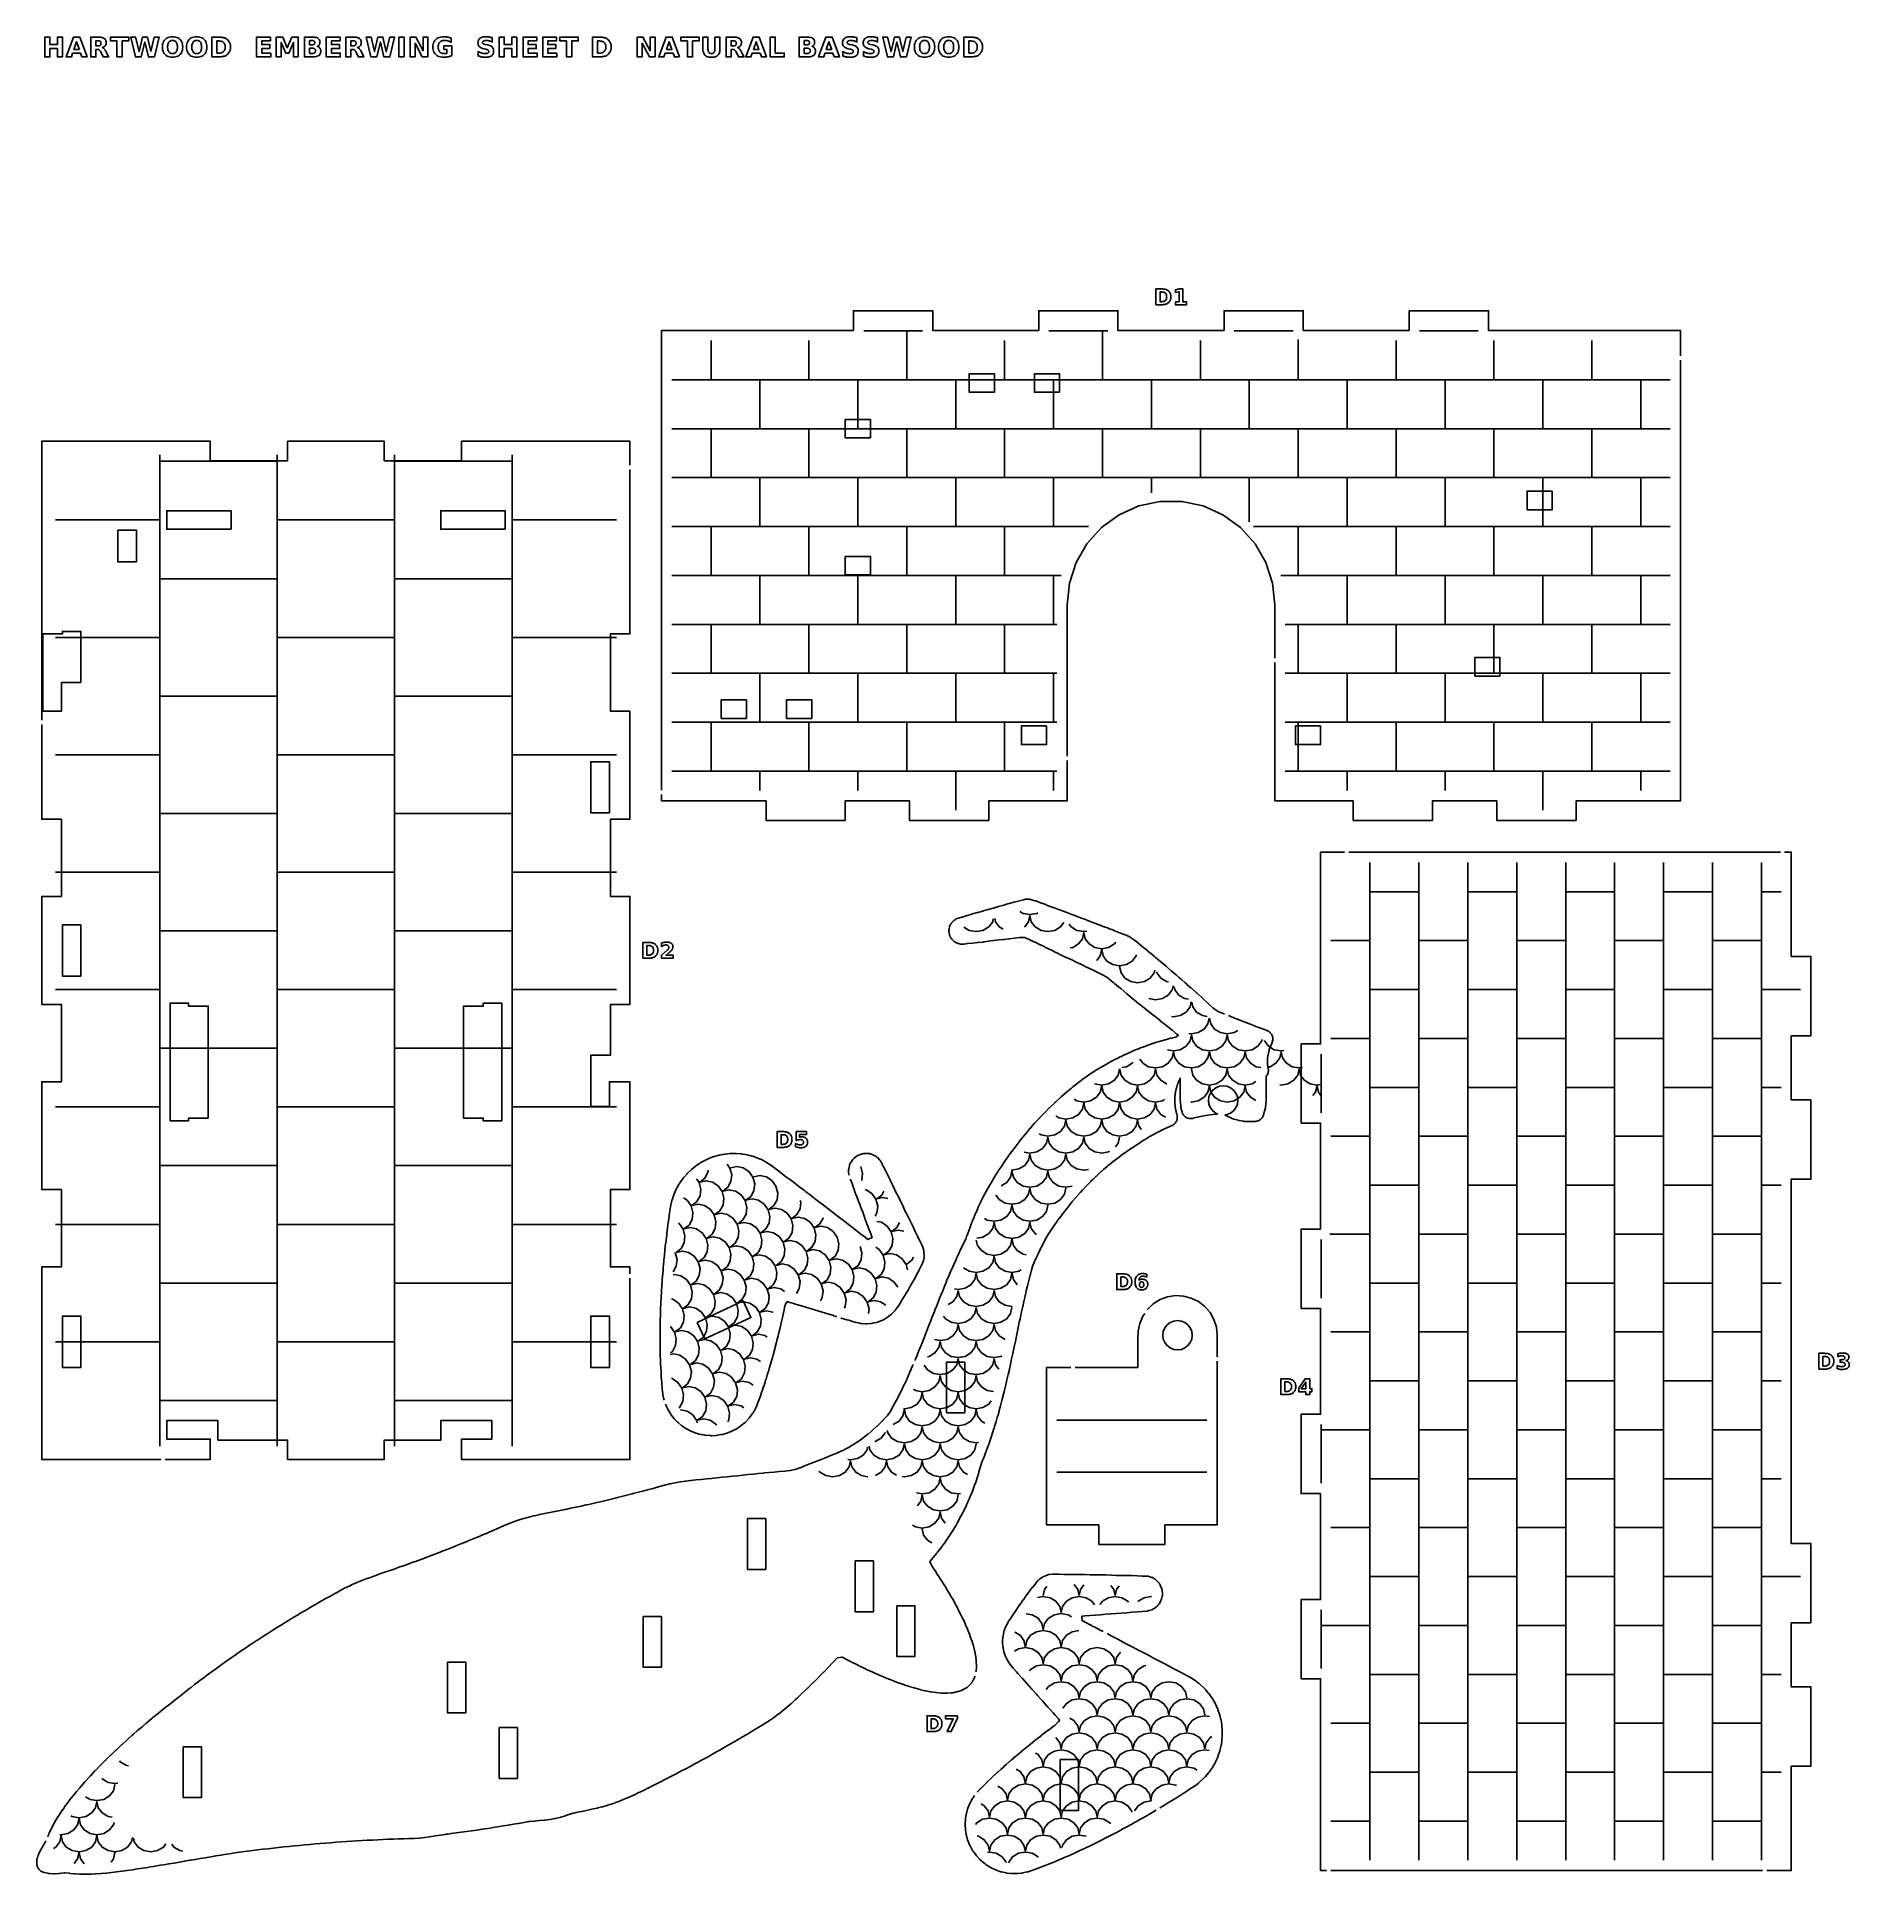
# Model space of a CAD drawing. Header units: millimetres. Extents: x 8 to 286, y 8 to 290.
import ezdxf

# ---------------------------------------------------------------- set-up
doc = ezdxf.new("R2010")
doc.units = ezdxf.units.MM
for name, color, linetype in [('CUT', 1, 'CONTINUOUS'), ('ENGRAVE', 5, 'CONTINUOUS'), ('SCORE', 7, 'CONTINUOUS')]:
    doc.layers.add(name, color=color, linetype=linetype)

msp = doc.modelspace()

# ---------------------------------------------------------------- linework, layer by layer
at = {"layer": 'CUT', "color": 1}
for points in [[(103.925, 174.5628), (103.925, 245.075), (133.325, 245.075), (133.325, 248.075), (145.475, 248.075), (145.475, 245.075), (161.725, 245.075), (161.725, 248.075), (173.875, 248.075), (173.875, 245.075), (190.125, 245.075), (190.125, 248.075), (202.275, 248.075), (202.275, 245.075), (218.525, 245.075), (218.525, 248.075), (230.675, 248.075), (230.675, 245.075), (260.075, 245.075), (260.075, 241.15)], [(260.075, 240.5), (260.075, 172.925), (244.075, 172.925), (244.075, 169.925), (231.925, 169.925), (231.925, 172.925), (222.075, 172.925), (222.075, 169.925), (209.925, 169.925), (209.925, 172.925), (197.925, 172.925), (197.925, 194.15)], [(8.925, 185.2833), (8.925, 228.075), (34.7417, 228.075), (34.7417, 225.075), (46.5917, 225.075), (46.5917, 228.075), (61.4083, 228.075), (61.4083, 225.075), (73.2583, 225.075), (73.2583, 228.075), (99.075, 228.075), (99.075, 224.4)], [(99.075, 223.75), (99.075, 198.525), (96.075, 198.525), (96.075, 186.675), (99.075, 186.675), (99.075, 170.125), (96.075, 170.125), (96.075, 158.275), (99.075, 158.275), (99.075, 141.725), (96.075, 141.725), (96.075, 133.925), (93.075, 133.925), (93.075, 126.075), (95.925, 126.075), (95.925, 129.875), (99.075, 129.875), (99.075, 113.325), (96.075, 113.325), (96.075, 101.475), (99.075, 101.475), (99.075, 100.4)], [(197.925, 194.8), (197.925, 202.9961), (197.5766, 206.3109), (196.5478, 209.4771), (194.8833, 212.3602), (192.6556, 214.8343), (189.9623, 216.7911), (186.921, 218.1452), (183.6646, 218.8374), (180.3354, 218.8374), (177.079, 218.1452), (174.0377, 216.7911), (171.3444, 214.8343), (169.1167, 212.3602), (167.4522, 209.4771), (166.4234, 206.3109), (166.075, 202.9961), (166.075, 179.7872)], [(27.1667, 71.925), (8.925, 71.925), (8.925, 101.475), (11.925, 101.475), (11.925, 113.325), (8.925, 113.325), (8.925, 129.875), (11.925, 129.875), (11.925, 141.725), (8.925, 141.725), (8.925, 158.275), (11.925, 158.275), (11.925, 170.125), (8.925, 170.125), (8.925, 184.6333)], [(166.075, 179.1372), (166.075, 172.925), (154.075, 172.925), (154.075, 169.925), (141.925, 169.925), (141.925, 172.925), (132.075, 172.925), (132.075, 169.925), (119.925, 169.925), (119.925, 172.925), (103.925, 172.925), (103.925, 173.9128)], [(205.85, 8.925), (204.925, 8.925), (204.925, 38.325), (201.925, 38.325), (201.925, 50.475), (204.925, 50.475), (204.925, 66.725), (201.925, 66.725), (201.925, 78.875), (204.925, 78.875), (204.925, 95.125), (201.925, 95.125), (201.925, 107.275), (204.925, 107.275), (204.925, 123.525), (201.925, 123.525), (201.925, 135.675), (204.925, 135.675), (204.925, 165.075), (208.6, 165.075)], [(209.25, 165.075), (275.4, 165.075)], [(276.05, 165.075), (277.075, 165.075), (277.075, 149.075), (280.075, 149.075), (280.075, 136.925), (277.075, 136.925), (277.075, 127.075), (280.075, 127.075), (280.075, 114.925), (277.075, 114.925), (277.075, 59.075), (280.075, 59.075), (280.075, 46.925), (277.075, 46.925), (277.075, 37.075), (280.075, 37.075), (280.075, 24.925), (277.075, 24.925), (277.075, 8.925), (273.3, 8.925)], [(142.7404, 87.1309), (142.8657, 87.4233), (142.8685, 87.4299), (143.1962, 88.2197), (143.2001, 88.2293), (143.5147, 89.0251), (143.5237, 89.048), (143.5282, 89.0594), (143.5329, 89.071), (143.5376, 89.0825), (143.8439, 89.8212), (143.8471, 89.8291), (144.1623, 90.6205), (144.3232, 91.0313), (144.3281, 91.0436), (144.3331, 91.056), (144.3381, 91.0683), (144.4837, 91.4194), (144.4877, 91.4293), (144.7998, 92.2204), (144.8028, 92.2279), (145.1033, 93.0203), (145.1232, 93.0735), (145.1278, 93.0857), (145.1326, 93.0982), (145.1375, 93.1108), (145.4173, 93.8165), (145.7288, 94.6234), (145.9224, 95.1294), (145.9277, 95.1431), (145.9331, 95.1567), (145.9386, 95.1704), (146.0437, 95.4279), (146.3663, 96.218), (146.685, 97.0172), (146.7225, 97.1137), (146.7279, 97.1273), (146.7335, 97.1414), (146.7393, 97.1554), (147.0159, 97.8223), (147.0187, 97.8291), (147.3359, 98.6201), (147.5216, 99.0919), (147.5277, 99.107), (147.5338, 99.1221), (147.5401, 99.1371), (147.6619, 99.4258), (147.6634, 99.4293), (148.0009, 100.2227), (148.3196, 100.9833), (148.3291, 101.0054), (148.3388, 101.0275), (148.3487, 101.0495), (148.7063, 101.8232), (148.7102, 101.8319), (149.0605, 102.622), (149.0644, 102.631), (149.1211, 102.7644), (149.128, 102.7804), (149.1352, 102.7967), (149.1424, 102.813), (149.4229, 103.4275), (149.7829, 104.2228), (149.7868, 104.2312), (149.9206, 104.5213), (149.9286, 104.5383), (149.9366, 104.5551), (149.9448, 104.5718), (150.1729, 105.0321), (150.5419, 105.7786), (150.5575, 105.8127), (150.572, 105.8473), (150.5854, 105.8823), (150.7225, 106.2743), (150.7272, 106.2875), (150.732, 106.3006), (150.7368, 106.3138), (150.851, 106.6197), (151.1446, 107.4184), (151.1474, 107.4262), (151.4393, 108.2053), (151.4448, 108.2198), (151.4504, 108.2343), (151.4561, 108.2487), (151.5234, 108.4163), (151.5283, 108.4284), (151.5333, 108.4405), (151.5383, 108.4525), (151.7787, 109.0194), (152.1114, 109.8216), (152.1145, 109.8292), (152.3224, 110.3502), (152.328, 110.3639), (152.3336, 110.3776), (152.3394, 110.3913), (152.4321, 110.6095), (152.438, 110.6232), (152.444, 110.6369), (152.4501, 110.6505), (152.7774, 111.3755), (152.7954, 111.4136), (152.8139, 111.4513), (152.833, 111.4888), (153.1249, 112.04), (153.1311, 112.0515), (153.1373, 112.0629), (153.1435, 112.0743), (153.2289, 112.2281), (153.6672, 113.0314), (153.9252, 113.5088), (153.9314, 113.52), (153.9376, 113.5313), (153.9439, 113.5425), (154.1049, 113.8273), (154.1087, 113.8339), (154.1126, 113.8406), (154.1164, 113.8473), (154.5683, 114.6251), (154.5733, 114.6338), (154.5785, 114.6425), (154.5836, 114.6511), (154.7275, 114.8903), (154.7332, 114.8998), (154.739, 114.9093), (154.7449, 114.9187), (155.0688, 115.4378), (155.07, 115.4398), (155.5278, 116.1703), (155.5338, 116.1799), (155.5399, 116.1894), (155.546, 116.1989), (155.5676, 116.2321), (155.5736, 116.2412), (156.1002, 117.0368), (156.1034, 117.0416), (156.3302, 117.381), (156.3354, 117.3887), (156.3406, 117.3964), (156.3458, 117.404), (156.6447, 117.8382), (156.6479, 117.8427), (157.1309, 118.5381), (157.1361, 118.5456), (157.1414, 118.553), (157.1467, 118.5605), (157.2002, 118.6353), (157.2043, 118.6411), (157.2084, 118.6468), (157.2126, 118.6525), (157.785, 119.4353), (157.7918, 119.4445), (157.9321, 119.633), (157.9376, 119.6403), (157.9429, 119.6474), (157.9483, 119.6545), (158.3972, 120.2407), (158.4011, 120.2458), (158.733, 120.6749), (158.7383, 120.6818), (158.7437, 120.6886), (158.7491, 120.6954), (159.0236, 121.041), (159.0284, 121.0469), (159.534, 121.6759), (159.5392, 121.6824), (159.5445, 121.6889), (159.5498, 121.6954), (159.6686, 121.8394), (159.6757, 121.848), (160.3255, 122.6226), (160.3374, 122.6366), (160.3494, 122.6505), (160.3614, 122.6642), (161.0509, 123.4418), (161.0558, 123.4473), (161.0607, 123.4528), (161.0656, 123.4583), (161.1375, 123.5376), (161.1447, 123.5455), (161.7869, 124.2426), (161.7923, 124.2483), (161.7975, 124.2539), (161.8028, 124.2596), (161.9389, 124.4039), (161.9457, 124.4111), (162.5506, 125.0431), (162.5565, 125.0492), (162.5623, 125.0552), (162.5681, 125.0612), (162.7397, 125.236), (162.7444, 125.2408), (162.7491, 125.2455), (162.7538, 125.2503), (163.3482, 125.8438), (163.3546, 125.8502), (163.3611, 125.8566), (163.3675, 125.8629), (163.5418, 126.0323), (163.548, 126.0383), (164.1798, 126.6445), (164.1868, 126.6512), (164.1937, 126.6577), (164.2007, 126.6643), (164.3431, 126.7971), (164.3491, 126.8026), (165.0469, 127.4454), (165.0544, 127.4521), (165.0617, 127.4589), (165.0692, 127.4655), (165.1409, 127.5296), (165.1504, 127.5381), (165.943, 128.2329), (165.9494, 128.2385), (165.9542, 128.2426), (165.9676, 128.2541), (165.9766, 128.2616), (165.9871, 128.2704), (166.7496, 128.8997), (166.7524, 128.902), (166.9269, 129.0453), (166.9377, 129.054), (166.9485, 129.0627), (166.9593, 129.0713), (167.5521, 129.5377), (167.5537, 129.5389), (167.9435, 129.8447), (167.9562, 129.8545), (167.969, 129.8643), (167.9818, 129.874), (168.3549, 130.1524), (169.0068, 130.6386), (169.0269, 130.6533), (169.0472, 130.6678), (169.0676, 130.6822), (169.1503, 130.7393), (169.1577, 130.7443), (169.9308, 131.2696), (169.9497, 131.2822), (169.9686, 131.2946), (169.9876, 131.3068), (170.2202, 131.4536), (170.231, 131.4604), (170.2419, 131.4671), (170.2528, 131.4737), (170.7525, 131.7759), (170.7585, 131.7795), (170.7646, 131.7831), (170.7707, 131.7867), (171.5557, 132.2501), (171.5665, 132.2564), (171.5878, 132.2688), (171.6053, 132.2787), (172.3571, 132.698), (172.9908, 133.0561), (173.0021, 133.0624), (173.0135, 133.0687), (173.025, 133.075), (173.1435, 133.1389), (173.158, 133.1466), (173.1726, 133.1543), (173.1872, 133.1618), (173.949, 133.549), (173.9608, 133.555), (173.9726, 133.5608), (173.9845, 133.5666), (174.5897, 133.8593), (174.6014, 133.8649), (174.6132, 133.8705), (174.6249, 133.876), (174.7575, 133.937), (174.7691, 133.9422), (175.5636, 134.2985), (175.5696, 134.3012), (176.3177, 134.6464), (176.3505, 134.661), (176.3835, 134.6751), (176.4166, 134.6888), (177.1514, 134.9812), (177.1659, 134.9868), (177.1804, 134.9924), (177.195, 134.9979), (177.9653, 135.2838), (178.4312, 135.4603), (178.4491, 135.467), (178.4672, 135.4735), (178.4853, 135.48), (178.7686, 135.5781), (178.7757, 135.5806), (179.5419, 135.8411), (179.5655, 135.8489), (179.5891, 135.8565), (179.6129, 135.8638), (180.3677, 136.0896), (180.3789, 136.0929), (180.9741, 136.2653), (180.9902, 136.2699), (181.0062, 136.2743), (181.0222, 136.2786), (181.1728, 136.3182), (181.9429, 136.5258), (181.969, 136.5326), (181.9952, 136.5391), (182.0215, 136.5453), (182.7403, 136.7083), (182.7556, 136.7121), (182.7663, 136.7155), (182.7758, 136.7217), (182.7882, 136.7311), (183.1241, 136.996), (182.8684, 137.1724), (182.8232, 137.2049), (182.7998, 137.2226), (182.7137, 137.2932), (182.6918, 137.3128), (182.651, 137.3507), (182.2865, 137.7044), (182.2593, 137.7293), (182.2314, 137.7533), (182.2027, 137.7765), (181.9694, 137.9538), (181.9592, 137.9617), (181.9491, 137.9695), (181.939, 137.9774), (181.2319, 138.5364), (181.2254, 138.5415), (181.1664, 138.5869), (181.1581, 138.5934), (181.1495, 138.6001), (181.1409, 138.6069), (180.3607, 139.2278), (180.2214, 139.3371), (179.5631, 139.8482), (179.5537, 139.8555), (179.1983, 140.1365), (179.1921, 140.1414), (178.7692, 140.4671), (178.7589, 140.4751), (178.7486, 140.4832), (178.7383, 140.4913), (178.1829, 140.9366), (178.1764, 140.9417), (177.9691, 141.1035), (177.9586, 141.1117), (177.9481, 141.1201), (177.9376, 141.1285), (177.1894, 141.7367), (177.182, 141.7426), (177.1687, 141.7532), (177.1587, 141.7612), (177.1472, 141.7704), (177.1358, 141.7798), (176.3552, 142.4249), (176.2186, 142.5372), (176.2124, 142.5423), (175.556, 143.0882), (175.2552, 143.3364), (175.248, 143.3424), (174.7566, 143.7538), (174.2912, 144.1397), (173.9602, 144.4126), (173.952, 144.4193), (173.3332, 144.9376), (173.327, 144.9428), (173.1677, 145.0727), (173.1573, 145.0812), (173.1469, 145.0899), (173.1365, 145.0987), (172.407, 145.7186), (172.3668, 145.75), (172.3371, 145.7712), (172.3014, 145.7949), (171.6076, 146.2214), (171.5782, 146.2383), (171.5485, 146.2544), (171.5183, 146.2697), (170.9664, 146.5299), (170.9613, 146.5323), (170.7767, 146.6202), (170.7674, 146.6247), (169.9691, 147.0127), (169.9671, 147.0137), (169.316, 147.3315), (169.3138, 147.3326), (169.1761, 147.4002), (169.1664, 147.4048), (168.3775, 147.775), (168.3678, 147.7796), (167.6369, 148.1296), (167.5681, 148.1622), (166.7799, 148.5347), (165.9835, 148.9015), (165.9732, 148.9063), (165.9629, 148.9112), (165.9526, 148.9161), (165.9218, 148.9309), (165.9185, 148.9325), (165.1712, 149.2948), (164.3798, 149.6753), (164.3713, 149.6795), (164.3628, 149.6836), (164.3543, 149.6878), (164.2646, 149.7325), (163.5714, 150.0785), (162.7756, 150.4716), (162.6566, 150.5294), (161.9787, 150.8531), (161.9711, 150.8568), (161.9634, 150.8605), (161.9558, 150.8642), (161.1764, 151.2487), (161.1661, 151.2536), (161.0069, 151.3286), (160.9991, 151.3323), (160.3728, 151.6323), (159.6172, 151.9901), (159.5995, 151.9979), (159.5825, 152.0038), (159.5646, 152.0058), (159.5452, 152.0064), (158.8385, 152.0083), (158.8246, 152.0081), (158.787, 152.0053), (158.7732, 152.0034), (158.0248, 151.8879), (158.0155, 151.8865), (158.0063, 151.8852), (157.997, 151.8839), (157.2308, 151.7766), (157.2167, 151.7747), (157.2025, 151.7729), (157.1884, 151.7711), (156.4322, 151.6817), (156.416, 151.6798), (156.3998, 151.6781), (156.3836, 151.6765), (155.615, 151.6045), (155.6067, 151.6038), (154.8423, 151.537), (154.8203, 151.5347), (154.7984, 151.5319), (154.7765, 151.5288), (154.0325, 151.4093), (154.0182, 151.407), (154.0039, 151.4049), (153.9897, 151.4029), (153.4339, 151.3258), (153.2341, 151.298), (153.2176, 151.2958), (153.2011, 151.2937), (153.1847, 151.2917), (152.4366, 151.2066), (152.4171, 151.2045), (152.3976, 151.2026), (152.3781, 151.2008), (151.6158, 151.1366), (151.6058, 151.1356), (150.8375, 151.0583), (150.8191, 151.0562), (150.8007, 151.0538), (150.7823, 151.0511), (150.2831, 150.97), (150.2213, 150.9614), (150.1889, 150.9577), (150.0628, 150.9491), (149.9347, 150.9524), (149.8092, 150.9674), (149.777, 150.9727), (149.7158, 150.9844), (149.4412, 151.0434), (149.3831, 151.0573), (149.3528, 151.0652), (149.2372, 151.1012), (149.1237, 151.1479), (149.0163, 151.2037), (148.9963, 151.2153), (148.8855, 151.2869), (148.8601, 151.3052), (148.7474, 151.3958), (148.719, 151.4212), (148.6665, 151.471), (148.471, 151.6665), (148.4212, 151.719), (148.3958, 151.7474), (148.3052, 151.8601), (148.2869, 151.8855), (148.2153, 151.9963), (148.2037, 152.0163), (148.1479, 152.1237), (148.1012, 152.2372), (148.0652, 152.3528), (148.0573, 152.3831), (148.0434, 152.4412), (147.9925, 152.6782), (147.9794, 152.7478), (147.9736, 152.7844), (147.9584, 152.9272), (147.9584, 153.0728), (147.9736, 153.2156), (147.9794, 153.2522), (147.9925, 153.3218), (148.0434, 153.5588), (148.0573, 153.6169), (148.0652, 153.6472), (148.1012, 153.7628), (148.1479, 153.8763), (148.2037, 153.9837), (148.2153, 154.0037), (148.2869, 154.1145), (148.3052, 154.1399), (148.3958, 154.2526), (148.4212, 154.281), (148.471, 154.3335), (148.6665, 154.529), (148.719, 154.5788), (148.7474, 154.6042), (148.8601, 154.6948), (148.891, 154.7171), (148.9509, 154.7577), (148.9568, 154.7615), (149.0172, 154.7979), (149.0494, 154.8161), (149.1773, 154.8801), (149.3112, 154.9302), (149.3465, 154.9413), (149.4143, 154.9607), (149.9649, 155.1028), (149.975, 155.1055), (149.985, 155.1083), (149.995, 155.1111), (150.769, 155.3391), (150.7794, 155.3423), (151.1888, 155.4707), (151.5568, 155.5871), (151.5711, 155.5915), (151.5854, 155.5959), (151.5997, 155.6001), (152.3623, 155.8227), (152.3739, 155.826), (152.3854, 155.8292), (152.397, 155.8325), (153.17, 156.043), (153.1771, 156.0449), (153.1843, 156.0468), (153.1914, 156.0487), (153.97, 156.2516), (153.9823, 156.2549), (154.0362, 156.2701), (154.0441, 156.2723), (154.766, 156.4702), (154.7747, 156.4726), (154.7834, 156.4751), (154.7921, 156.4777), (155.5725, 156.7166), (155.5783, 156.7184), (156.3632, 156.9548), (156.3737, 156.958), (156.3842, 156.961), (156.3948, 156.9641), (156.7752, 157.0719), (157.1616, 157.1817), (157.174, 157.1852), (157.1864, 157.1886), (157.1989, 157.1919), (157.9757, 157.3967), (158.7694, 157.6092), (158.7812, 157.6125), (159.3739, 157.7838), (159.4344, 157.7998), (159.4665, 157.8075), (159.5915, 157.8312), (159.7182, 157.8432), (159.7511, 157.8447), (159.8139, 157.8462), (160.1722, 157.8462), (160.239, 157.8445), (160.274, 157.8428), (160.4088, 157.8292), (160.5415, 157.8024), (160.5755, 157.7937), (160.6398, 157.7756), (161.1863, 157.6067), (161.211, 157.5988), (161.2357, 157.5907), (161.2603, 157.5823), (162.0129, 157.3173), (162.0212, 157.3143), (162.0295, 157.3114), (162.0377, 157.3084), (162.6846, 157.071), (162.6863, 157.0704), (162.8128, 157.0238), (162.8219, 157.0204), (162.8309, 157.017), (162.84, 157.0135), (163.6257, 156.711), (163.627, 156.7105), (164.4176, 156.4052), (164.7747, 156.2704), (165.2143, 156.1042), (166.0138, 155.8107), (166.8092, 155.5275), (166.8202, 155.5235), (166.8313, 155.5195), (166.8424, 155.5154), (166.9595, 155.4713), (166.9626, 155.4702), (167.6195, 155.2214), (167.6269, 155.2185), (168.4163, 154.9142), (168.4274, 154.9098), (169.0311, 154.6709), (169.0341, 154.6697), (169.22, 154.5956), (169.2282, 154.5924), (170.0216, 154.2892), (170.82, 153.988), (170.8269, 153.9854), (171.1363, 153.8728), (171.143, 153.8704), (171.6176, 153.6948), (171.6264, 153.6915), (172.42, 153.3915), (172.4268, 153.3889), (173.215, 153.086), (173.2233, 153.0828), (173.2314, 153.0796), (173.2396, 153.0764), (173.252, 153.0714), (173.2566, 153.0696), (174.0184, 152.762), (174.8196, 152.4457), (174.828, 152.4424), (175.2626, 152.2782), (175.2772, 152.2726), (175.292, 152.2668), (175.3066, 152.261), (175.4478, 152.2038), (175.5212, 152.1715), (175.5593, 152.1533), (175.6996, 152.0758), (175.7353, 152.0532), (175.8017, 152.0082), (176.4078, 151.5712), (176.4326, 151.5529), (176.4571, 151.5343), (176.4815, 151.5154), (176.5405, 151.4686), (176.549, 151.4617), (176.5576, 151.4548), (176.5661, 151.4479), (177.242, 150.8932), (177.2479, 150.8884), (177.5211, 150.6698), (177.5307, 150.662), (177.5404, 150.6541), (177.5501, 150.6461), (178.0415, 150.2375), (178.0483, 150.2319), (178.5017, 149.8658), (178.5081, 149.8606), (178.5145, 149.8554), (178.5209, 149.8501), (178.8419, 149.5843), (179.481, 149.0613), (179.4851, 149.0579), (179.6429, 148.9277), (179.648, 148.9235), (180.4375, 148.2655), (180.444, 148.26), (180.4506, 148.2545), (180.4571, 148.2489), (181.2424, 147.5772), (181.2492, 147.5715), (181.3709, 147.4703), (181.3813, 147.4616), (181.3919, 147.4526), (181.4024, 147.4435), (182.042, 146.8892), (182.0496, 146.8827), (182.3011, 146.6717), (182.3127, 146.6618), (182.3244, 146.6517), (182.336, 146.6416), (182.8416, 146.1973), (182.85, 146.19), (183.2239, 145.8731), (183.2368, 145.862), (183.2497, 145.8508), (183.2625, 145.8396), (183.6425, 145.5005), (183.6471, 145.4964), (183.6517, 145.4924), (183.6564, 145.4883), (184.1433, 145.0712), (184.1548, 145.0613), (184.1662, 145.0513), (184.1776, 145.0412), (184.4431, 144.8031), (184.4505, 144.7965), (185.0633, 144.2644), (185.0725, 144.2564), (185.2495, 144.0998), (185.9696, 143.463), (185.9749, 143.4582), (185.9802, 143.4535), (185.9854, 143.4488), (186.0497, 143.3907), (186.8438, 142.6741), (186.8537, 142.6653), (186.8591, 142.6604), (186.8731, 142.6478), (186.8839, 142.6379), (187.6433, 141.9374), (187.648, 141.9332), (187.6527, 141.9289), (187.6574, 141.9247), (187.7142, 141.8744), (187.7284, 141.8617), (187.7425, 141.8488), (187.7565, 141.8359), (188.4215, 141.2127), (188.4419, 141.1932), (188.4621, 141.1734), (188.4821, 141.1535), (188.5457, 141.0887), (188.5587, 141.076), (188.5966, 141.0445), (188.6114, 141.034), (189.2079, 140.6333), (189.2202, 140.6254), (189.2349, 140.6172), (189.2502, 140.6103), (189.2637, 140.6051), (190.0072, 140.3379), (190.0198, 140.3333), (190.0323, 140.3287), (190.0448, 140.324), (190.1674, 140.2771), (190.1802, 140.2722), (190.193, 140.2671), (190.2005, 140.2641)], [(190.8028, 140.0197), (190.8243, 140.011), (190.8284, 140.0093), (191.6202, 139.6849), (192.122, 139.4832), (192.1454, 139.4736), (192.1687, 139.4637), (192.192, 139.4535), (192.4071, 139.3574), (192.4217, 139.3512), (192.4363, 139.3451), (192.451, 139.3392), (193.2164, 139.0438), (193.2276, 139.0395), (194.0067, 138.7561), (194.0197, 138.7513), (194.0329, 138.7464), (194.046, 138.7414), (194.1946, 138.6838), (194.2192, 138.6739), (194.2437, 138.6639), (194.2682, 138.6536), (194.7983, 138.4235), (194.8179, 138.4154), (194.8376, 138.4076), (194.8575, 138.4002), (195.6206, 138.1302), (196.33, 137.882), (196.352, 137.874), (196.3714, 137.8669), (196.4182, 137.8485), (196.4408, 137.8392), (196.4655, 137.8287), (196.7868, 137.6884), (196.9056, 137.6295), (197.0196, 137.5583), (197.1261, 137.4763), (197.2241, 137.3843), (197.3126, 137.2831), (197.3908, 137.1738), (197.458, 137.0574), (197.5135, 136.935), (197.5568, 136.8078), (197.5875, 136.6769), (197.6052, 136.5437), (197.6098, 136.4093), (197.6014, 136.2752), (197.5798, 136.1425), (197.5454, 136.0126), (197.4991, 135.8884), (197.1239, 135.0143), (197.1185, 135.0011), (197.1133, 134.9876), (197.0766, 134.8887), (197.0673, 134.8614), (197.0594, 134.8337), (197.0329, 134.7315), (197.0295, 134.7175), (197.0264, 134.7034), (196.8388, 133.7903), (196.836, 133.7762), (196.8337, 133.762), (196.8177, 133.6576), (196.814, 133.629), (196.8119, 133.6003), (196.8065, 133.4949), (196.806, 133.4805), (196.8058, 133.4661), (196.8058, 132.5339), (196.806, 132.5195), (196.8065, 132.5051), (196.8119, 132.3997), (196.814, 132.371), (196.8177, 132.3424), (196.8337, 132.238), (196.836, 132.2238), (196.8388, 132.2097), (196.9051, 131.887), (196.9254, 131.7556), (196.9329, 131.6211), (196.9272, 131.4864), (196.9083, 131.353), (196.8765, 131.2221), (196.832, 131.0949), (196.7753, 130.9726), (196.7068, 130.8566), (196.6274, 130.7477), (196.5763, 130.6905), (196.5753, 130.6893), (196.575, 130.6759), (196.575, 127.0893), (196.5736, 127.0275), (196.5707, 126.9658), (196.5664, 126.9042), (196.4778, 125.9477), (196.4707, 125.8863), (196.4662, 125.8541), (196.4435, 125.7327), (196.436, 125.701), (196.4205, 125.6412), (196.187, 124.8206), (196.1679, 124.7591), (196.1574, 124.7278), (196.1096, 124.606), (196.0496, 124.4879), (195.9785, 124.376), (195.8969, 124.2716), (195.8056, 124.1754), (195.7056, 124.0885), (195.5976, 124.0117), (195.4827, 123.9455), (195.362, 123.8908), (195.2366, 123.8479), (195.1076, 123.8174), (194.9781, 123.7996), (194.9452, 123.7967), (194.8808, 123.7925), (194.8116, 123.7898), (194.8025, 123.7893), (194.1106, 123.7514), (194.0369, 123.7494), (193.9631, 123.7494), (193.8892, 123.7515), (193.3025, 123.7842), (193.2288, 123.7903), (193.1554, 123.7985), (193.0822, 123.8087), (192.4907, 123.9079), (192.4197, 123.9218), (192.3492, 123.9376), (192.2791, 123.9553), (191.7035, 124.1173), (191.6027, 124.15), (191.5416, 124.1726), (191.4722, 124.2004), (190.8641, 124.4643), (190.7999, 124.4942), (190.7365, 124.5258), (190.6739, 124.5591), (190.2892, 124.777), (190.2907, 124.7843), (190.5834, 124.8229), (191.127, 125.048), (191.5938, 125.4062), (191.952, 125.873), (192.1771, 126.4166), (192.2539, 127), (192.1771, 127.5834), (191.952, 128.127), (191.5938, 128.5938), (191.127, 128.952), (190.5834, 129.1771), (190, 129.2539), (189.4166, 129.1771), (188.873, 128.952), (188.4062, 128.5938), (188.048, 128.127), (187.8229, 127.5834), (187.7461, 127), (187.8229, 126.4166), (188.048, 125.873), (188.4062, 125.4062), (188.873, 125.048), (189.1259, 124.9433), (189.1196, 124.9015), (188.4241, 124.8343), (188.4137, 124.8332), (188.4033, 124.832), (188.3929, 124.8308), (187.6309, 124.7308), (187.6179, 124.7289), (187.6049, 124.7269), (187.5919, 124.7248), (186.8313, 124.5915), (186.82, 124.5894), (186.8087, 124.5872), (186.7975, 124.5849), (186.0367, 124.4219), (186.0238, 124.419), (186.0109, 124.4159), (185.9981, 124.4127), (185.4015, 124.2577), (185.3386, 124.243), (185.3065, 124.2363), (185.1769, 124.2157), (185.0442, 124.2077), (184.9113, 124.2124), (184.7795, 124.23), (184.65, 124.2603), (184.5241, 124.3029), (184.4028, 124.3575), (184.2874, 124.4235), (184.1789, 124.5004), (184.0784, 124.5874), (183.9867, 124.6837), (183.9047, 124.7884), (183.8332, 124.9005), (183.7729, 125.019), (183.725, 125.1411), (183.7146, 125.1722), (183.6954, 125.234), (183.5795, 125.6412), (183.564, 125.701), (183.5565, 125.7327), (183.5338, 125.8541), (183.5293, 125.8863), (183.5222, 125.9477), (183.4336, 126.9042), (183.4293, 126.9658), (183.4264, 127.0275), (183.425, 127.0893), (183.425, 130.4358), (183.4057, 130.3986), (183.3993, 130.386), (183.3931, 130.3733), (183.387, 130.3605), (183.385, 130.3562), (183.3683, 130.3214), (183.3511, 130.2869), (183.3386, 130.2623), (183.3236, 130.2336), (183.3182, 130.223), (183.312, 130.2103), (183.292, 130.1684), (183.2861, 130.1555), (183.2813, 130.1449), (183.2741, 130.1291), (183.2668, 130.1134), (183.2594, 130.0977), (183.2543, 130.0871), (183.2484, 130.0743), (183.2293, 130.032), (183.2236, 130.019), (183.2181, 130.006), (183.2127, 129.9929), (183.2109, 129.9885), (183.1962, 129.9528), (183.1809, 129.9174), (183.1697, 129.8922), (183.1563, 129.8627), (183.1516, 129.8519), (183.146, 129.8388), (183.1284, 129.7959), (183.1232, 129.7827), (183.119, 129.7718), (183.1127, 129.7556), (183.1062, 129.7395), (183.0997, 129.7234), (183.0952, 129.7127), (183.09, 129.6995), (183.0732, 129.6562), (183.0683, 129.643), (183.0643, 129.632), (183.0583, 129.6157), (183.0522, 129.5994), (183.046, 129.5832), (183.0418, 129.5724), (183.0368, 129.5591), (183.0155, 129.5006), (183.0108, 129.4876), (182.9853, 129.4145), (182.9808, 129.4012), (182.9774, 129.3904), (182.9719, 129.3739), (182.9664, 129.3574), (182.9608, 129.341), (182.9569, 129.33), (182.9524, 129.3166), (182.938, 129.2724), (182.9338, 129.2589), (182.9304, 129.2478), (182.9253, 129.2312), (182.9201, 129.2146), (182.9148, 129.1981), (182.9112, 129.187), (182.9069, 129.1735), (182.8935, 129.1291), (182.8895, 129.1155), (182.8857, 129.1018), (182.8821, 129.0882), (182.8809, 129.0835), (182.8709, 129.0462), (182.8604, 129.0092), (182.8525, 128.9827), (182.8431, 128.9518), (182.8397, 128.9404), (182.836, 128.9267), (182.824, 128.8819), (182.8206, 128.8681), (182.8178, 128.8568), (182.8137, 128.8399), (182.8094, 128.8231), (182.805, 128.8063), (182.8019, 128.7951), (182.7984, 128.7814), (182.7874, 128.7362), (182.7842, 128.7225), (182.7812, 128.7086), (182.7783, 128.6948), (182.7774, 128.6901), (182.7694, 128.6523), (182.761, 128.6148), (182.7546, 128.5878), (182.7468, 128.5564), (182.7441, 128.5449), (182.7411, 128.5311), (182.7317, 128.4856), (182.7289, 128.4717), (182.7268, 128.4602), (182.7236, 128.4432), (182.7202, 128.4262), (182.7168, 128.4091), (182.7144, 128.3977), (182.7116, 128.3839), (182.7031, 128.3382), (182.7006, 128.3243), (182.6988, 128.3127), (182.6959, 128.2956), (182.6929, 128.2785), (182.6897, 128.2615), (182.6876, 128.25), (182.6851, 128.2361), (182.6749, 128.1746), (182.6727, 128.161), (182.6611, 128.0844), (182.6591, 128.0705), (182.6577, 128.0593), (182.6554, 128.0421), (182.653, 128.0249), (182.6505, 128.0077), (182.6487, 127.9962), (182.6467, 127.9822), (182.6407, 127.9361), (182.639, 127.9221), (182.6378, 127.9105), (182.6358, 127.8932), (182.6337, 127.876), (182.6316, 127.8588), (182.63, 127.8472), (182.6283, 127.8332), (182.6232, 127.787), (182.6219, 127.7729), (182.6206, 127.7588), (182.6196, 127.7447), (182.6193, 127.7399), (182.6163, 127.7014), (182.6127, 127.6631), (182.6099, 127.6356), (182.6063, 127.6034), (182.6051, 127.5916), (182.6039, 127.5776), (182.6004, 127.5312), (182.5995, 127.5171), (182.5989, 127.5055), (182.5979, 127.4881), (182.5968, 127.4708), (182.5956, 127.4535), (182.5947, 127.4419), (182.5937, 127.4277), (182.5912, 127.3814), (182.5906, 127.3672), (182.5901, 127.3531), (182.5899, 127.3389), (182.5898, 127.3342), (182.5889, 127.2955), (182.5875, 127.2571), (182.5862, 127.2295), (182.5843, 127.1972), (182.5838, 127.1853), (182.5834, 127.1712), (182.5824, 127.1247), (182.5823, 127.1106), (182.5824, 127.0989), (182.5823, 127.0816), (182.5821, 127.0642), (182.5818, 127.0469), (182.5816, 127.0352), (182.5814, 127.0211), (182.5814, 126.9746), (182.5816, 126.9604), (182.5819, 126.9488), (182.5822, 126.9314), (182.5823, 126.9141), (182.5824, 126.8967), (182.5824, 126.8851), (182.5825, 126.8709), (182.5838, 126.8086), (182.5841, 126.7948), (182.5868, 126.7174), (182.5874, 126.7034), (182.5881, 126.6921), (182.589, 126.6748), (182.5898, 126.6574), (182.5904, 126.6401), (182.5908, 126.6284), (182.5914, 126.6143), (182.594, 126.5679), (182.5949, 126.5538), (182.5958, 126.5422), (182.5971, 126.5248), (182.5982, 126.5075), (182.5992, 126.4902), (182.5998, 126.4785), (182.6007, 126.4644), (182.6042, 126.4181), (182.6055, 126.404), (182.6069, 126.3899), (182.6084, 126.3759), (182.609, 126.3711), (182.6131, 126.3327), (182.6167, 126.2944), (182.619, 126.2668), (182.6213, 126.2346), (182.6223, 126.2228), (182.6237, 126.2087), (182.6288, 126.1625), (182.6305, 126.1485), (182.6321, 126.1369), (182.6343, 126.1197), (182.6363, 126.1025), (182.6383, 126.0852), (182.6396, 126.0736), (182.6412, 126.0596), (182.6473, 126.0135), (182.6493, 125.9995), (182.6514, 125.9855), (182.6537, 125.9716), (182.6546, 125.9669), (182.6608, 125.9287), (182.6665, 125.8907), (182.6703, 125.8633), (182.6744, 125.8312), (182.676, 125.8195), (182.6782, 125.8055), (182.6858, 125.7596), (182.6883, 125.7457), (182.6905, 125.7343), (182.6936, 125.7172), (182.6966, 125.7001), (182.6995, 125.683), (182.7014, 125.6715), (182.7039, 125.6575), (182.7124, 125.6119), (182.7152, 125.598), (182.7176, 125.5866), (182.7211, 125.5696), (182.7244, 125.5525), (182.7277, 125.5355), (182.7298, 125.524), (182.7325, 125.5101), (182.7452, 125.4492), (182.7481, 125.4357), (182.7649, 125.3601), (182.7681, 125.3464), (182.7709, 125.3354), (182.7749, 125.3185), (182.7789, 125.3016), (182.7827, 125.2847), (182.7852, 125.2733), (182.7884, 125.2595), (182.7995, 125.2144), (182.803, 125.2007), (182.806, 125.1894), (182.8104, 125.1727), (182.8147, 125.1558), (182.8189, 125.139), (182.8217, 125.1277), (182.8251, 125.1139), (182.8371, 125.069), (182.8409, 125.0554), (182.8448, 125.0418), (182.849, 125.0283), (182.8504, 125.0238), (182.8615, 124.9867), (182.8721, 124.9497), (182.8794, 124.9231), (182.8876, 124.8918), (182.8908, 124.8804), (182.8947, 124.8668), (182.9016, 124.8441), (182.9193, 124.78), (182.9275, 124.7472), (182.9537, 124.6148), (182.9668, 124.4787), (182.9663, 124.3418), (182.9522, 124.2058), (182.9246, 124.0718), (182.8839, 123.9412), (182.8303, 123.8153), (182.7646, 123.6953), (182.6872, 123.5825), (182.599, 123.4779), (182.5009, 123.3826), (182.3938, 123.2975), (182.2787, 123.2235), (182.1586, 123.1621), (182.1278, 123.1482), (182.0664, 123.1225), (182.0469, 123.1149), (182.0349, 123.11), (182.0229, 123.105), (182.011, 123.0999), (181.2485, 122.764), (181.2373, 122.7589), (181.2261, 122.7537), (181.215, 122.7484), (180.7834, 122.5372), (180.7738, 122.5325), (180.4432, 122.374), (180.4366, 122.3708), (180.43, 122.3675), (180.4234, 122.3642), (179.6518, 121.9712), (179.6409, 121.9655), (179.6301, 121.9597), (179.6193, 121.9538), (179.2361, 121.7389), (178.8477, 121.5177), (178.8412, 121.5139), (178.8347, 121.5101), (178.8282, 121.5063), (178.0445, 121.0338), (178.0384, 121.03), (177.8928, 120.94), (177.8864, 120.936), (177.2492, 120.5306), (177.2398, 120.5246), (176.6673, 120.1455), (176.6588, 120.14), (176.6503, 120.1344), (176.6417, 120.1289), (176.4494, 120.0058), (176.44, 119.9996), (175.6442, 119.4692), (175.4585, 119.3448), (174.8577, 118.9339), (174.8483, 118.9273), (174.8389, 118.9207), (174.8296, 118.9139), (174.3347, 118.5472), (174.3277, 118.542), (174.3207, 118.5369), (174.3137, 118.5319), (174.0581, 118.3475), (174.0494, 118.3411), (174.0407, 118.3347), (174.0322, 118.3281), (173.2836, 117.7472), (173.2741, 117.7397), (173.2538, 117.7234), (173.2466, 117.7177), (172.4582, 117.0936), (172.4511, 117.0879), (172.444, 117.0821), (172.4369, 117.0762), (172.2862, 116.9495), (172.2812, 116.9452), (172.2763, 116.9409), (172.2713, 116.9366), (171.6585, 116.3982), (171.6492, 116.3901), (171.3734, 116.1522), (171.367, 116.1467), (171.3606, 116.141), (171.3542, 116.1352), (170.8582, 115.6828), (170.8535, 115.6785), (170.8488, 115.6742), (170.8442, 115.6698), (170.5071, 115.3492), (170.5031, 115.3455), (170.0597, 114.9273), (170.0547, 114.9224), (170.0496, 114.9176), (170.0446, 114.9127), (169.681, 114.5537), (169.6735, 114.5462), (169.2559, 114.1195), (169.2535, 114.1171), (168.9009, 113.7587), (168.8942, 113.7517), (168.8874, 113.7446), (168.8808, 113.7375), (168.4623, 113.2842), (168.4548, 113.2761), (168.1555, 112.9572), (168.1506, 112.9519), (168.1458, 112.9466), (168.1409, 112.9413), (167.6617, 112.4061), (167.6556, 112.3992), (167.4415, 112.1528), (166.8646, 111.486), (166.7609, 111.3639), (166.7543, 111.356), (166.748, 111.3484), (166.7416, 111.3404), (166.1189, 110.5548), (166.1178, 110.5534), (166.0634, 110.4849), (165.4998, 109.7677), (165.493, 109.759), (165.4864, 109.7502), (165.4799, 109.7414), (165.2726, 109.4572), (165.2642, 109.4458), (165.2558, 109.4345), (165.2473, 109.4232), (164.9026, 108.9708), (164.895, 108.9607), (164.8876, 108.9505), (164.8802, 108.9403), (164.4738, 108.3587), (164.4652, 108.3465), (164.4565, 108.3344), (164.4478, 108.3223), (164.3348, 108.168), (164.3293, 108.1604), (164.3238, 108.1527), (164.3184, 108.1449), (163.7864, 107.3696), (163.7813, 107.3621), (163.7764, 107.3547), (163.7714, 107.3471), (163.6755, 107.1981), (163.6668, 107.1848), (163.6581, 107.1716), (163.6492, 107.1584), (163.2586, 106.5822), (163.2487, 106.5671), (163.239, 106.5518), (163.2295, 106.5365), (162.8694, 105.9313), (162.8642, 105.9224), (162.7816, 105.7783), (162.7762, 105.7687), (162.7708, 105.7589), (162.7655, 105.7491), (162.3591, 104.9755), (162.3558, 104.9691), (162.3525, 104.9626), (162.3492, 104.9562), (162.076, 104.405), (162.0698, 104.3927), (162.0636, 104.3805), (162.0573, 104.3682), (161.9581, 104.178), (161.9541, 104.1702), (161.9501, 104.1623), (161.9462, 104.1544), (161.5683, 103.376), (161.5639, 103.3667), (161.2759, 102.7475), (161.2704, 102.7358), (161.2648, 102.724), (161.2591, 102.7123), (161.1974, 102.5859), (161.1918, 102.5742), (161.1863, 102.5625), (161.181, 102.5507), (160.8546, 101.8045), (160.8494, 101.792), (160.8372, 101.7573), (160.8335, 101.7442), (160.632, 100.9883), (160.6298, 100.9802), (160.4767, 100.3732), (160.4739, 100.3622), (160.471, 100.3511), (160.4681, 100.3401), (160.4263, 100.1855), (160.2141, 99.3881), (160.212, 99.3803), (160.0122, 98.5874), (160.0107, 98.5814), (159.8189, 97.7868), (159.6762, 97.1864), (159.6739, 97.1771), (159.6716, 97.1677), (159.6693, 97.1583), (159.6275, 96.9933), (159.6257, 96.9861), (159.624, 96.9789), (159.6223, 96.9716), (159.4453, 96.1929), (159.2696, 95.3936), (159.0988, 94.5875), (158.9316, 93.7889), (158.9307, 93.7845), (158.876, 93.5274), (158.8741, 93.5188), (158.8723, 93.5102), (158.8703, 93.5016), (158.753, 92.984), (158.5732, 92.1923), (158.5711, 92.1829), (158.4046, 91.3931), (158.4028, 91.3841), (158.2475, 90.5881), (158.247, 90.5856), (158.0916, 89.7968), (158.0894, 89.7855), (158.0759, 89.72), (158.074, 89.7112), (158.0725, 89.7039), (158.0708, 89.6961), (157.9157, 88.9886), (157.9146, 88.9837), (157.7375, 88.1897), (157.5633, 87.3915), (157.5616, 87.3836), (157.3986, 86.5863), (157.3983, 86.5849), (157.2757, 85.9888), (157.2741, 85.9813), (157.2725, 85.9738), (157.2709, 85.9662), (157.2338, 85.7956), (157.232, 85.7876), (157.2302, 85.7796), (157.2284, 85.7716), (157.0487, 84.9922), (157.0465, 84.9828), (156.8561, 84.1833), (156.6674, 83.393), (156.6649, 83.382), (156.4932, 82.5996), (156.4907, 82.5888), (156.4883, 82.5779), (156.4857, 82.567), (156.4755, 82.5239), (156.4737, 82.5165), (156.4719, 82.5091), (156.4701, 82.5017), (156.2935, 81.7924), (156.2917, 81.7851), (156.2898, 81.7779), (156.288, 81.7706), (156.0841, 80.9895), (156.0818, 80.9807), (155.8699, 80.1904), (155.6762, 79.4457), (155.6737, 79.436), (155.6711, 79.4264), (155.6684, 79.4167), (155.6593, 79.3836), (155.6583, 79.3799), (155.4382, 78.5919), (155.4359, 78.5835), (155.4335, 78.5752), (155.4311, 78.5669), (155.2034, 77.7904), (155.201, 77.7824), (155.1987, 77.7745), (155.1963, 77.7666), (154.9555, 76.9816), (154.8764, 76.7211), (154.8731, 76.7106), (154.8698, 76.7), (154.8665, 76.6895), (154.7021, 76.1785), (154.7016, 76.177), (154.4471, 75.3895), (154.4443, 75.3808), (154.4414, 75.3721), (154.4385, 75.3634), (154.1794, 74.5978), (154.1742, 74.5827), (154.169, 74.5677), (154.1636, 74.5527), (154.0744, 74.3083), (154.0716, 74.3009), (154.0689, 74.2935), (154.0661, 74.2861), (153.875, 73.7814), (153.5756, 72.975), (153.2894, 72.2021), (153.2821, 72.1827), (153.2747, 72.1637), (153.2667, 72.1435), (152.9715, 71.418), (152.9606, 71.3892), (152.9505, 71.3602), (152.941, 71.331), (152.7215, 70.5842), (152.4928, 69.7945), (152.4897, 69.7839), (152.4865, 69.7733), (152.4833, 69.7626), (152.4737, 69.7315), (152.4716, 69.7246), (152.2466, 69.007), (152.2401, 68.9866), (152.2334, 68.9664), (152.2265, 68.9462), (151.961, 68.1853), (151.9585, 68.1784), (151.9561, 68.1715), (151.9536, 68.1645), (151.6783, 67.4026), (151.6728, 67.3877), (151.6673, 67.3729), (151.6616, 67.3581), (151.3674, 66.6005), (151.3599, 66.5814), (151.3521, 66.5624), (151.3442, 66.5434), (151.0214, 65.7822), (151.018, 65.7743), (151.0146, 65.7663), (151.0111, 65.7584), (150.8741, 65.4467), (150.8703, 65.4381), (150.8665, 65.4295), (150.8626, 65.4209), (150.6609, 64.979), (150.6577, 64.972), (150.6544, 64.965), (150.6511, 64.9579), (150.2934, 64.1975), (150.2836, 64.1772), (150.2737, 64.157), (150.2635, 64.1368), (150.0691, 63.7574), (150.0666, 63.7525), (149.8752, 63.3826), (149.869, 63.3708), (149.8628, 63.359), (149.8565, 63.3473), (149.4371, 62.5751), (149.431, 62.5639), (149.2681, 62.2706), (149.2654, 62.2658), (149.0008, 61.7941), (148.9887, 61.7729), (148.9763, 61.7518), (148.9638, 61.7309), (148.5019, 60.9736), (148.4966, 60.9648), (148.4912, 60.9562), (148.4858, 60.9475), (148.4728, 60.9269), (148.4663, 60.9167), (148.4597, 60.9065), (148.453, 60.8963), (147.9755, 60.1692), (147.9684, 60.1585), (147.6678, 59.7104), (147.6639, 59.7046), (147.6601, 59.699), (147.6563, 59.6933), (147.4386, 59.376), (147.4298, 59.3633), (147.4209, 59.3506), (147.4119, 59.338), (146.8709, 58.587), (146.8559, 58.5666), (146.8407, 58.5464), (146.8254, 58.5263), (146.2299, 57.7623), (146.2253, 57.7565), (146.2207, 57.7507), (146.2161, 57.7449), (146.0697, 57.5613), (146.062, 57.5517), (146.0542, 57.5421), (146.0464, 57.5326), (145.575, 56.9632), (145.5686, 56.9556), (145.5622, 56.948), (145.5558, 56.9404), (145.2867, 56.6251), (145.2764, 56.6124), (145.2507, 56.576), (145.2422, 56.5619), (145.0364, 56.2045), (145.0346, 56.2012), (145.0365, 56.1978), (145.2266, 55.8869), (145.2517, 55.8441), (145.276, 55.8008), (145.2995, 55.7571), (145.4394, 55.4847), (145.4563, 55.4541), (145.4739, 55.4241), (145.4924, 55.3945), (145.989, 54.6505), (145.9931, 54.6444), (145.9972, 54.6382), (146.0012, 54.632), (146.0595, 54.5426), (146.5128, 53.8538), (146.5185, 53.8451), (146.5242, 53.8363), (146.5298, 53.8275), (146.8599, 53.3086), (147.0226, 53.0554), (147.0291, 53.0451), (147.0357, 53.0347), (147.0422, 53.0242), (147.5191, 52.2513), (147.5242, 52.243), (147.5292, 52.2347), (147.5342, 52.2264), (147.6632, 52.0104), (148.0002, 51.4484), (148.0042, 51.4416), (148.0082, 51.4348), (148.0122, 51.4279), (148.4615, 50.6582), (148.4675, 50.6477), (148.4772, 50.6307), (148.4855, 50.6159), (148.9084, 49.8537), (148.915, 49.8417), (148.9216, 49.8296), (148.928, 49.8175), (149.2627, 49.1841), (149.3349, 49.0494), (149.34, 49.0397), (149.3452, 49.0298), (149.3503, 49.0199), (149.7483, 48.2466), (149.7527, 48.2381), (149.757, 48.2296), (149.7612, 48.221), (150.0652, 47.609), (150.1348, 47.4701), (150.1472, 47.4447), (150.1594, 47.4191), (150.1712, 47.3934), (150.504, 46.6521), (150.5106, 46.6373), (150.5171, 46.6224), (150.5234, 46.6074), (150.8423, 45.8485), (150.8478, 45.835), (150.8533, 45.8215), (150.8588, 45.8079), (150.8665, 45.7884), (151.1571, 45.0663), (151.1675, 45.0396), (151.1776, 45.0129), (151.1874, 44.986), (151.4415, 44.2673), (151.4515, 44.2379), (151.4612, 44.2084), (151.4705, 44.1787), (151.6705, 43.5166), (151.6876, 43.4607), (151.6955, 43.4338), (151.7032, 43.4066), (151.7106, 43.3794), (151.8922, 42.6813), (151.9027, 42.6379), (151.9125, 42.5944), (151.9216, 42.5506), (152.0494, 41.8775), (152.057, 41.8334), (152.0639, 41.7892), (152.07, 41.7448), (152.1484, 41.0989), (152.1545, 41.0365), (152.1591, 40.9741), (152.1623, 40.9115), (152.1784, 40.316), (152.1782, 40.2371), (152.1757, 40.1584), (152.1708, 40.0796), (152.1203, 39.5258), (152.1142, 39.4711), (152.1104, 39.4424), (152.0991, 39.3779)], [(104.3065, 81.0653), (104.2722, 81.1861), (104.1203, 81.8516), (104.094, 82.0096), (104.0156, 82.756), (104.013, 82.7831), (103.9427, 83.6154), (103.9421, 83.6226), (103.8867, 84.3223), (103.8863, 84.3278), (103.8768, 84.4549), (103.8747, 84.4877), (103.8323, 85.3323), (103.7873, 86.1872), (103.7866, 86.2027), (103.7758, 86.4669), (103.7503, 87.0505), (103.7496, 87.0704), (103.7249, 87.9307), (103.7085, 88.5148), (103.7084, 88.5191), (103.7016, 88.7922), (103.7012, 88.8137), (103.6937, 89.6799), (103.6936, 89.6838), (103.6891, 90.4605), (103.6891, 90.4641), (103.6888, 90.556), (103.6888, 90.5681), (103.694, 91.4396), (103.6941, 91.4544), (103.7089, 92.3231), (103.7247, 93.2236), (103.7248, 93.2271), (103.7425, 94.1047), (103.7432, 94.1277), (103.744, 94.1502), (103.7441, 94.1526), (103.7779, 95.0137), (103.8108, 95.8963), (103.812, 95.9222), (103.8628, 96.8188), (103.9079, 97.6034), (103.9149, 97.7244), (103.915, 97.7263), (103.9685, 98.6248), (103.9695, 98.6405), (104.0146, 99.2729), (104.032, 99.5359), (104.0332, 99.553), (104.1049, 100.4598), (104.1406, 100.9076), (104.178, 101.3721), (104.1787, 101.3805), (104.2574, 102.2884), (104.2588, 102.303), (104.2792, 102.5121), (104.349, 103.2194), (104.3492, 103.2209), (104.4348, 104.0787), (104.435, 104.0801), (104.4409, 104.1384), (104.4423, 104.1522), (104.5444, 105.0687), (104.5461, 105.0831), (104.6097, 105.6029), (104.6578, 106.0092), (104.658, 106.0108), (104.7686, 106.937), (104.7703, 106.9508), (104.7914, 107.1125), (104.8857, 107.8719), (104.888, 107.8892), (104.9853, 108.5969), (105.0139, 108.8141), (105.0161, 108.8304), (105.1511, 109.7665), (105.1514, 109.7688), (105.1932, 110.0551), (105.1935, 110.0571), (105.2843, 110.6728), (105.3001, 110.7598), (105.4376, 111.3967), (105.4519, 111.4566), (105.5083, 111.6696), (105.5331, 111.7526), (105.7926, 112.5267), (105.8198, 112.6006), (105.8753, 112.7387), (105.9033, 112.8032), (106.2239, 113.4933), (106.2663, 113.5769), (106.4447, 113.8996), (106.4712, 113.9455), (106.712, 114.343), (106.7684, 114.4286), (107.2471, 115.0973), (107.3102, 115.1787), (107.3401, 115.2144), (107.3594, 115.2368), (107.8215, 115.7634), (107.8977, 115.8432), (108.4311, 116.3583), (108.5152, 116.4329), (109.0737, 116.8881), (109.1668, 116.9575), (109.7471, 117.3519), (109.8396, 117.4094), (110.4484, 117.7544), (110.5453, 117.8042), (111.1777, 118.0974), (111.2783, 118.1391), (111.935, 118.3808), (112.0387, 118.4142), (112.7147, 118.6022), (112.8278, 118.6284), (113.5361, 118.7605), (113.6474, 118.7764), (114.3852, 118.8506), (114.4953, 118.8571), (115.1958, 118.8695), (115.2254, 118.8697), (115.2719, 118.8695), (115.3748, 118.8651), (116.1945, 118.7982), (116.2963, 118.786), (116.7552, 118.7128), (116.8074, 118.7035), (117.1689, 118.631), (117.2601, 118.6094), (117.994, 118.4081), (118.0613, 118.3877), (118.2025, 118.3408), (118.2765, 118.3139), (119.0349, 118.0116), (119.1143, 117.977), (119.3133, 117.8823), (119.3683, 117.8546), (119.9385, 117.5504), (120.0246, 117.5002), (120.5362, 117.1762), (120.5735, 117.1517), (120.7529, 117.0294), (120.8112, 116.9874), (121.5014, 116.4609), (121.5052, 116.4579), (121.912, 116.1452), (122.2185, 115.9099), (122.9318, 115.3636), (123.2762, 115.1042), (123.6583, 114.8164), (123.6631, 114.8128), (124.3808, 114.2672), (124.6339, 114.0752), (124.638, 114.0721), (125.0996, 113.7191), (125.8192, 113.1711), (125.8217, 113.1692), (125.9984, 113.034), (126.0029, 113.0305), (126.5324, 112.6216), (127.2508, 112.073), (127.2565, 112.0686), (127.3696, 111.9812), (127.9665, 111.5206), (127.9687, 111.5188), (128.676, 110.9706), (128.6823, 110.9658), (128.7426, 110.9203), (129.4015, 110.4221), (130.1011, 109.8924), (130.1202, 109.878), (130.1287, 109.8715), (130.8365, 109.3271), (131.4646, 108.8504), (131.4696, 108.8466), (131.5577, 108.7791), (131.564, 108.7742), (132.2694, 108.2269), (132.8373, 107.7914), (132.8429, 107.7871), (132.9879, 107.6747), (133.6977, 107.1248), (133.7029, 107.1207), (134.2194, 106.7164), (134.4052, 106.571), (134.4102, 106.5672), (135.1222, 106.0217), (135.5514, 105.6957), (136.1847, 105.9637), (136.0386, 106.3993), (136.0303, 106.4225), (135.7515, 107.1549), (135.7486, 107.1624), (135.4592, 107.8935), (135.4512, 107.9141), (135.1756, 108.6454), (135.1681, 108.6659), (134.9041, 109.4027), (134.8969, 109.4232), (134.6452, 110.1634), (134.6377, 110.1843), (134.3587, 110.9165), (134.3548, 110.9264), (134.0629, 111.6547), (134.0548, 111.6754), (133.7763, 112.4051), (133.7686, 112.4258), (133.5017, 113.1611), (133.4944, 113.1817), (133.2394, 113.9217), (133.2326, 113.9404), (132.9534, 114.6727), (132.9488, 114.6845), (132.8571, 114.9109)], [(132.6386, 115.5218), (132.6206, 115.6478), (132.5788, 116.0949), (132.5729, 116.2271), (132.58, 116.3612), (132.5999, 116.4921), (132.7006, 116.9895), (132.7342, 117.1213), (132.7816, 117.2509), (132.8416, 117.375), (132.9129, 117.491), (133.1662, 117.8603), (133.2465, 117.9659), (133.3379, 118.0645), (133.4372, 118.1525), (133.7676, 118.4175), (133.8864, 118.5027), (134.0154, 118.5757), (134.1497, 118.6335), (134.5146, 118.7677), (134.6501, 118.8097), (134.7911, 118.8376), (134.9324, 118.8505), (135.4315, 118.8699), (135.5458, 118.8695), (135.6612, 118.8593), (135.7738, 118.8398), (135.8646, 118.82), (135.994, 118.7851), (136.1193, 118.7376), (136.5881, 118.5328), (136.6893, 118.4835), (136.7861, 118.426), (136.7971, 118.4188), (136.8912, 118.3515), (136.9805, 118.2754), (137.0619, 118.1931), (137.3817, 117.8406), (137.4684, 117.7348), (137.5451, 117.6192), (137.6089, 117.4981), (137.8543, 116.9687), (137.8702, 116.9367), (138.2336, 116.2595), (138.2461, 116.2356), (138.599, 115.5449), (138.6106, 115.5217), (138.9502, 114.8238), (138.9609, 114.8013), (139.2925, 114.0863), (139.6212, 113.3773), (139.6359, 113.3476), (139.9974, 112.6671), (140.0091, 112.6445), (140.3604, 111.9516), (140.3713, 111.9296), (140.7101, 111.2299), (140.7202, 111.2085), (141.0511, 110.4931), (141.3805, 109.7826), (141.3942, 109.7549), (141.7539, 109.0715), (141.7649, 109.05), (142.1149, 108.3551), (142.1252, 108.3342), (142.4631, 107.6329), (142.4727, 107.6126), (142.8029, 106.8969), (143.133, 106.1849), (143.1458, 106.159), (143.504, 105.473), (143.5144, 105.4526), (143.8222, 104.8377), (143.8666, 104.7396), (143.903, 104.6383), (144.0661, 104.1206), (144.0956, 104.0114), (144.1162, 103.8986), (144.1271, 103.786), (144.158, 103.2264), (144.1581, 103.0803), (144.1426, 102.935), (144.095, 102.6409), (144.0516, 102.4565), (143.9633, 102.1734), (143.9259, 102.0688), (143.8801, 101.9676), (143.6595, 101.529), (143.6565, 101.5229), (143.372, 100.9412), (143.3465, 100.8917), (143.1986, 100.6186), (142.7409, 99.7595), (142.7205, 99.7227), (142.2388, 98.8833), (142.2338, 98.8746), (142.0616, 98.5627), (142.0399, 98.525), (141.7482, 98.0352), (141.744, 98.0281), (141.3508, 97.3472), (141.3337, 97.3184), (141.2555, 97.1905), (140.7579, 96.3692), (140.6103, 96.1204), (140.5945, 96.0944), (140.2706, 95.576), (140.2281, 95.5121), (139.7865, 94.888), (139.7163, 94.7972), (139.6387, 94.7126), (139.1674, 94.2411), (139.0261, 94.1183), (138.5145, 93.7329), (138.3564, 93.6303), (137.8105, 93.3288), (137.6395, 93.2496), (137.0566, 93.0278), (136.8762, 92.9734), (136.2514, 92.832), (136.0664, 92.8036), (135.402, 92.7486), (135.2873, 92.744), (135.1726, 92.7491), (134.4549, 92.8116), (134.2869, 92.8371), (133.8199, 92.9386), (133.7352, 92.9599), (133.3736, 93.0636), (133.3565, 93.0687), (132.6193, 93.2907), (132.349, 93.3695), (132.3334, 93.3742), (131.466, 93.6384), (131.4031, 93.657)], [(99.075, 99.75), (99.075, 71.925), (73.2583, 71.925), (73.2583, 75.075), (77.925, 75.075), (77.925, 77.925), (70.075, 77.925), (70.075, 74.925), (61.4083, 74.925), (61.4083, 71.925), (46.5917, 71.925), (46.5917, 74.925), (35.925, 74.925), (35.925, 77.925), (28.075, 77.925), (28.075, 75.075), (34.7417, 75.075), (34.7417, 71.925), (27.8167, 71.925)], [(130.7816, 93.8472), (130.3192, 93.9895), (130.2911, 93.9979), (130.2802, 94.0012), (129.2603, 94.3168), (129.1772, 94.342), (128.2405, 94.6194), (128.2292, 94.6228), (128.0199, 94.6868), (127.217, 94.9259), (127.2045, 94.9297), (126.8661, 95.0341), (126.1904, 95.2373), (126.1786, 95.2409), (125.7183, 95.384), (125.1618, 95.553), (125.1508, 95.5564), (124.5757, 95.7365), (124.1281, 95.8736), (123.4266, 96.0867), (123.4222, 96.088), (123.1568, 96.1696), (123.0062, 95.9078), (122.9949, 95.8857), (122.9856, 95.8627), (122.783, 95.2835), (122.763, 95.2128), (122.6901, 94.8814), (122.4961, 93.9645), (122.4904, 93.9386), (122.4819, 93.9022), (122.2606, 92.9152), (122.2082, 92.6789), (122.2035, 92.6584), (122.029, 91.9256), (121.9102, 91.4193), (121.905, 91.3978), (121.7876, 90.9324), (121.6026, 90.1817), (121.5964, 90.1573), (121.5366, 89.9332), (121.535, 89.9271), (121.2882, 88.9614), (121.2818, 88.9372), (121.2784, 88.9249), (121.0094, 87.9245), (120.964, 87.7529), (120.9576, 87.7294), (120.7248, 86.9101), (120.63, 86.5706), (120.623, 86.5462), (120.426, 85.8891), (120.2854, 85.4114), (120.2777, 85.3861), (120.1121, 84.8622), (119.9312, 84.2747), (119.922, 84.2462), (119.7823, 83.826), (119.7798, 83.8186), (119.5694, 83.1581), (119.5574, 83.1222), (119.4392, 82.7844), (119.4366, 82.7766), (119.1966, 82.0603), (119.1834, 82.0228), (119.0769, 81.7338), (119.074, 81.7257), (118.8131, 80.9857), (118.7985, 80.9463), (118.6946, 80.6786), (118.6858, 80.6566), (118.4153, 79.9947), (118.3686, 79.8929), (118.2116, 79.585), (118.1723, 79.5136), (117.9403, 79.1202), (117.8721, 79.0159), (117.4066, 78.372), (117.3223, 78.267), (117.3181, 78.2622), (117.285, 78.2264), (116.8151, 77.7351), (116.7154, 77.6411), (116.1838, 77.1886), (116.0703, 77.102), (115.5131, 76.7221), (115.3881, 76.6466), (114.8032, 76.3352), (114.6696, 76.2733), (114.0541, 76.0282), (113.9156, 75.9816), (113.2656, 75.8019), (113.1262, 75.7712), (112.4373, 75.6579), (112.3012, 75.6426), (111.6226, 75.6015), (111.5739, 75.5994), (111.5675, 75.5993), (111.4329, 75.6028), (110.6407, 75.6636), (110.517, 75.6789), (110.0669, 75.7561), (109.987, 75.7724), (109.6506, 75.8514), (109.5426, 75.8816), (108.8984, 76.0913), (108.8017, 76.1269), (108.5746, 76.2207), (108.4903, 76.259), (107.947, 76.5288), (107.8424, 76.5868), (107.3675, 76.8782), (107.3087, 76.9164), (107.1345, 77.0363), (107.0352, 77.1117), (106.452, 77.5991), (106.3504, 77.6934), (105.8672, 78.1909), (105.7566, 78.3202), (105.3488, 78.8637), (105.2713, 78.9792), (104.926, 79.5558), (104.86, 79.6805), (104.5796, 80.2853), (104.5271, 80.4162), (104.5156, 80.4498)], [(178.3427, 94.889), (178.3903, 94.9573), (179.2812, 95.8043), (180.3244, 96.4545), (181.4772, 96.8814), (182.6923, 97.0676), (183.92, 97.0053), (185.11, 96.6972), (186.2137, 96.1558), (187.1857, 95.4034), (187.9865, 94.4707), (188.583, 93.3959), (188.951, 92.223), (189.075, 91.0038), (189.075, 87.6845)], [(167.3, 86.075), (176.925, 86.075), (176.925, 91.075), (176.9558, 91.075), (176.9558, 91.6146), (177.2032, 92.8187), (177.688, 93.9484), (177.9714, 94.3555)], [(9.832, 14.0838), (9.9214, 14.2921), (9.9272, 14.3061), (9.9328, 14.32), (9.9382, 14.3341), (10.0227, 14.561), (10.0403, 14.6058), (10.0587, 14.6502), (10.0779, 14.6944), (10.3889, 15.3758), (10.407, 15.4138), (10.4257, 15.4516), (10.445, 15.4891), (10.7301, 16.0218), (10.7341, 16.0294), (10.8122, 16.1802), (10.8322, 16.2174), (10.8528, 16.2544), (10.8741, 16.2912), (11.3048, 17.0081), (11.3177, 17.0291), (11.3308, 17.05), (11.3441, 17.0708), (11.5333, 17.3609), (11.827, 17.8166), (11.8379, 17.8332), (11.8489, 17.8497), (11.86, 17.8661), (12.3346, 18.5566), (12.3736, 18.614), (12.3871, 18.6334), (12.4009, 18.6529), (12.4149, 18.6723), (12.9608, 19.4164), (12.9752, 19.4356), (12.9898, 19.4548), (13.0046, 19.4738), (13.1372, 19.6415), (13.1414, 19.6468), (13.5859, 20.222), (13.5988, 20.2384), (13.6119, 20.2548), (13.625, 20.271), (13.9339, 20.6459), (14.2407, 21.0254), (14.253, 21.0404), (14.2655, 21.0554), (14.278, 21.0703), (14.735, 21.6033), (14.9246, 21.8285), (14.9362, 21.8421), (14.9481, 21.8559), (14.9601, 21.8695), (15.5362, 22.5177), (15.6358, 22.6316), (15.6466, 22.6438), (15.6577, 22.6563), (15.669, 22.6687), (16.3382, 23.3975), (16.3761, 23.4394), (16.383, 23.447), (16.3906, 23.4551), (16.3981, 23.4633), (17.1218, 24.2374), (17.1286, 24.2445), (17.1353, 24.2516), (17.1421, 24.2587), (17.8919, 25.0374), (17.9017, 25.0475), (17.9116, 25.0575), (17.9215, 25.0675), (17.9415, 25.0875), (18.6879, 25.8394), (18.6972, 25.8486), (18.7066, 25.8579), (18.716, 25.8671), (18.742, 25.8923), (19.5059, 26.6411), (19.5147, 26.6497), (19.5236, 26.6582), (19.5325, 26.6668), (19.5431, 26.6768), (20.3392, 27.4373), (20.3454, 27.4433), (20.3517, 27.4492), (20.358, 27.4551), (21.1485, 28.191), (21.208, 28.2465), (21.2143, 28.2523), (21.2206, 28.2581), (21.2269, 28.2638), (21.946, 28.9168), (22.0867, 29.0455), (22.0942, 29.0523), (22.1017, 29.0591), (22.1092, 29.0658), (22.7466, 29.6314), (22.9867, 29.846), (22.9945, 29.8528), (23.0023, 29.8597), (23.0101, 29.8665), (23.5467, 30.3313), (23.9084, 30.6473), (23.9156, 30.6536), (23.923, 30.66), (23.9303, 30.6662), (24.3477, 31.0203), (24.8486, 31.4485), (24.8555, 31.4544), (24.8624, 31.4602), (24.8694, 31.466), (25.1487, 31.6983), (25.8073, 32.2497), (25.8138, 32.2551), (25.8204, 32.2605), (25.8269, 32.2658), (25.95, 32.3662), (26.7509, 33.023), (26.7525, 33.0243), (26.7841, 33.0502), (26.7942, 33.0584), (27.5522, 33.6659), (27.7834, 33.8508), (27.7935, 33.8588), (28.3526, 34.2973), (28.3538, 34.2982), (28.8064, 34.6523), (28.8153, 34.6593), (29.1492, 34.916), (29.1545, 34.9202), (29.8302, 35.4517), (29.8397, 35.4591), (29.9464, 35.5414), (29.9545, 35.5478), (30.7525, 36.1853), (30.8345, 36.2508), (30.8448, 36.2589), (31.5537, 36.8133), (31.859, 37.0519), (31.8686, 37.0593), (32.3539, 37.4317), (32.9034, 37.8529), (32.9123, 37.8597), (33.1548, 38.0424), (33.9532, 38.6437), (33.9549, 38.6449), (33.9686, 38.6552), (33.9753, 38.6602), (34.7526, 39.2362), (34.7555, 39.2383), (35.0508, 39.456), (35.0571, 39.4605), (35.553, 39.8215), (35.556, 39.8237), (36.1543, 40.2566), (36.1602, 40.2609), (36.3541, 40.3996), (36.3565, 40.4013), (37.1557, 40.9704), (37.2764, 41.0562), (37.2836, 41.0613), (37.9556, 41.5324), (37.957, 41.5334), (38.4197, 41.8569), (38.4264, 41.8616), (38.7558, 42.0889), (38.7575, 42.0901), (39.5535, 42.6376), (39.5575, 42.6403), (39.5825, 42.6574), (39.5896, 42.6622), (40.3568, 43.1786), (40.3582, 43.1795), (40.7733, 43.4582), (40.7797, 43.4624), (41.1567, 43.7124), (41.1586, 43.7137), (41.9549, 44.2397), (41.9587, 44.2422), (41.9841, 44.2589), (41.9904, 44.263), (42.7562, 44.7591), (42.7594, 44.7611), (43.2237, 45.06), (43.2286, 45.0632), (43.5576, 45.273), (43.5598, 45.2744), (44.3592, 45.782), (44.4819, 45.8601), (44.4872, 45.8634), (45.1579, 46.2854), (45.1601, 46.2869), (45.7567, 46.6606), (45.7616, 46.6637), (45.9561, 46.7843), (45.9607, 46.7871), (46.7563, 47.2763), (46.7609, 47.2792), (47.0596, 47.4612), (47.0646, 47.4642), (47.5582, 47.762), (47.5614, 47.7639), (48.3577, 48.2413), (48.3615, 48.2436), (48.3922, 48.2619), (48.3969, 48.2646), (49.159, 48.714), (49.162, 48.7158), (49.7535, 49.0623), (49.7577, 49.0648), (49.962, 49.1835), (50.761, 49.6475), (50.7624, 49.6484), (51.1324, 49.8627), (51.1365, 49.865), (51.5584, 50.1074), (51.5628, 50.1099), (52.3565, 50.5619), (52.3631, 50.5656), (52.5367, 50.6632), (52.5409, 50.6655), (53.1605, 51.0109), (53.1636, 51.0126), (53.9607, 51.454), (53.9637, 51.4557), (53.978, 51.4636), (53.9822, 51.4659), (54.7613, 51.8911), (54.7642, 51.8927), (55.4415, 52.2602), (55.4522, 52.2659), (55.5344, 52.3096), (55.556, 52.3208), (55.5767, 52.3314), (55.5979, 52.3419), (56.3315, 52.6983), (56.3564, 52.71), (56.3814, 52.7216), (56.4065, 52.7328), (57.1311, 53.0487), (57.1582, 53.0602), (57.1854, 53.0713), (57.2127, 53.0821), (57.9717, 53.3741), (57.9731, 53.3746), (58.7629, 53.6773), (58.77, 53.68), (58.7771, 53.6827), (58.7843, 53.6854), (59.2821, 53.8697), (59.2839, 53.8704), (59.565, 53.974), (59.5744, 53.9774), (60.3736, 54.2652), (61.1645, 54.5507), (61.1714, 54.5532), (61.1784, 54.5557), (61.1854, 54.5581), (61.5072, 54.6703), (61.5088, 54.6708), (61.9722, 54.8316), (61.9756, 54.8328), (62.7705, 55.1063), (63.57, 55.3851), (63.8109, 55.4702), (63.8124, 55.4707), (64.3696, 55.6668), (65.169, 55.9521), (65.9719, 56.2429), (66.0467, 56.2701), (66.7683, 56.5338), (67.5695, 56.8309), (68.2065, 57.0696), (68.3688, 57.1307), (69.1692, 57.4355), (69.9677, 57.7425), (70.2936, 57.8694), (70.2949, 57.8699), (70.7676, 58.0534), (71.5655, 58.3671), (72.3209, 58.6691), (72.3225, 58.6697), (72.3689, 58.6882), (73.1662, 59.0082), (73.9667, 59.334), (74.294, 59.4687), (74.2956, 59.4694), (74.7648, 59.6618), (75.5655, 59.9953), (76.213, 60.2684), (76.2146, 60.2691), (76.367, 60.3332), (77.1644, 60.6713), (77.9644, 61.0155), (78.0853, 61.0682), (78.0868, 61.0688), (78.7639, 61.363), (79.563, 61.7149), (79.5701, 61.7179), (79.9086, 61.8647), (79.9184, 61.8689), (80.34, 62.0478), (80.3614, 62.0566), (80.3827, 62.0652), (80.4042, 62.0737), (81.1403, 62.3563), (81.1631, 62.3648), (81.186, 62.3731), (81.2089, 62.3812), (81.9445, 62.6334), (81.9662, 62.6406), (81.9879, 62.6476), (82.0096, 62.6544), (82.0607, 62.67), (82.0665, 62.6718), (82.7459, 62.8757), (82.7685, 62.8823), (82.7911, 62.8887), (82.8138, 62.8948), (83.5778, 63.0952), (84.3522, 63.3003), (84.372, 63.3054), (84.3919, 63.3104), (84.4119, 63.3151), (85.0881, 63.4722), (85.0917, 63.4731), (85.1514, 63.4868), (85.1736, 63.4916), (85.1956, 63.4963), (85.2177, 63.5008), (85.983, 63.6493), (86.7799, 63.8057), (87.5803, 63.9663), (88.3812, 64.1303), (89.07, 64.2733), (89.1819, 64.2965), (89.9808, 64.4639), (90.7781, 64.6335), (91.5793, 64.8078), (92.3829, 64.9858), (92.7749, 65.0729), (93.1742, 65.1621), (93.9818, 65.3486), (94.7754, 65.5328), (95.5772, 65.7239), (96.1907, 65.8728), (96.3799, 65.9188), (97.1779, 66.1142), (97.9775, 66.3128), (98.7771, 66.5143), (99.3964, 66.6726), (99.5777, 66.719), (100.3757, 66.9256), (101.1759, 67.1365), (101.9773, 67.351), (102.4236, 67.4717), (102.7749, 67.5674), (103.5769, 67.7897), (104.3496, 68.0059), (104.3705, 68.0116), (104.3916, 68.0171), (104.4126, 68.0224), (105.1445, 68.2018), (105.1706, 68.2079), (105.1968, 68.2138), (105.2231, 68.2194), (105.4861, 68.2727), (105.49, 68.2735), (105.9527, 68.366), (105.9753, 68.3703), (105.998, 68.3744), (106.0206, 68.3784), (106.7844, 68.5038), (107.5487, 68.6314), (107.5757, 68.6356), (107.6028, 68.6396), (107.6299, 68.6432), (108.3619, 68.7349), (108.3819, 68.7372), (108.4018, 68.7394), (108.4218, 68.7414), (109.1898, 68.8142), (109.9926, 68.8922), (110.7843, 68.969), (111.5915, 69.0525), (111.8063, 69.0746), (112.3921, 69.135), (113.1918, 69.2176), (113.9912, 69.3005), (114.7907, 69.3827), (114.7924, 69.3828), (115.5884, 69.4636), (116.3896, 69.5474), (116.3923, 69.5477), (117.1883, 69.6293), (117.9891, 69.7139), (117.9923, 69.7142), (118.7891, 69.7965), (118.7924, 69.7968), (119.5642, 69.8746), (119.5844, 69.8766), (119.5928, 69.8774), (120.389, 69.9529), (120.3931, 69.9533), (121.1889, 70.0262), (121.9853, 70.1017), (121.9932, 70.1024), (122.7858, 70.1729), (122.7937, 70.1736), (123.5362, 70.2351), (123.5716, 70.2391), (123.6067, 70.2441), (123.6418, 70.2501), (124.3461, 70.3921), (124.3601, 70.3952), (124.3974, 70.4059), (124.4109, 70.4107), (125.1009, 70.67), (125.1643, 70.6937), (125.9729, 71.004), (126.7675, 71.3091), (126.7734, 71.3114), (127.1703, 71.4684), (127.5674, 71.6268), (127.5724, 71.6288), (128.3656, 71.9415), (128.3728, 71.9444), (129.1627, 72.2674), (129.1679, 72.2695), (129.9665, 72.5921), (129.9722, 72.5945), (130.766, 72.9245), (131.098, 73.0641), (131.5419, 73.256), (131.5593, 73.2638), (131.5765, 73.2719), (131.5936, 73.2803), (132.3459, 73.6628), (132.3582, 73.6693), (132.3704, 73.6758), (132.3826, 73.6825), (132.6962, 73.8604), (132.7053, 73.8656), (133.1448, 74.1246), (133.1552, 74.1309), (133.1657, 74.1374), (133.1761, 74.144), (133.9503, 74.6434), (133.9558, 74.6471), (133.9614, 74.6507), (133.9646, 74.6529), (133.9756, 74.6604), (133.9807, 74.6639), (133.987, 74.6683), (134.746, 75.2101), (134.7524, 75.2147), (134.7588, 75.2194), (134.7651, 75.2241), (135.067, 75.4516), (135.0737, 75.4568), (135.0805, 75.462), (135.0871, 75.4672), (135.5421, 75.8303), (135.5489, 75.8358), (135.5557, 75.8414), (135.5624, 75.847), (136.0361, 76.2476), (136.0431, 76.2536), (136.05, 76.2597), (136.0569, 76.2657), (136.3465, 76.526), (136.9213, 77.0463), (136.9277, 77.0521), (136.934, 77.0579), (136.9402, 77.0638), (137.1421, 77.2571), (137.1484, 77.2632), (137.7354, 77.8415), (137.7428, 77.8489), (137.7502, 77.8564), (137.7575, 77.864), (137.9344, 78.0507), (137.9422, 78.0588), (137.95, 78.0669), (137.9578, 78.0749), (138.4976, 78.6258), (138.5068, 78.6355), (138.5303, 78.6635), (138.5384, 78.6742), (138.7235, 78.931), (138.733, 78.9445), (138.7423, 78.9582), (138.7514, 78.9719), (139.0357, 79.4149), (139.0456, 79.4308), (139.0553, 79.4469), (139.0647, 79.4632), (139.4914, 80.2272), (139.4946, 80.233), (139.4978, 80.2388), (139.5009, 80.2446), (139.5291, 80.2977), (139.5323, 80.3038), (139.5356, 80.3099), (139.5389, 80.316), (139.9247, 81.0254), (139.9282, 81.0318), (139.9316, 81.0383), (139.935, 81.0448), (140.3315, 81.8175), (140.3416, 81.8372), (140.3446, 81.8431), (140.7337, 82.6238), (140.7386, 82.634), (141.1139, 83.4229), (141.1165, 83.4286), (141.1192, 83.4344), (141.1219, 83.4402), (141.1267, 83.451), (141.1301, 83.4585), (141.1336, 83.466), (141.137, 83.4735), (141.4857, 84.2229), (141.4899, 84.2321), (141.8414, 85.0213), (141.8457, 85.0312), (141.9242, 85.216), (141.9289, 85.2269), (141.9338, 85.238), (141.9387, 85.2491), (142.1935, 85.8202), (142.1983, 85.8312), (142.4938, 86.5295)], [(189.075, 87.0345), (189.075, 61.925), (181.075, 61.925), (181.075, 58.925), (170.925, 58.925), (170.925, 61.925), (162.925, 61.925), (162.925, 86.075), (166.65, 86.075)], [(152.3024, 20.9454), (152.7375, 21.4137), (152.7537, 21.4308), (152.9529, 21.6377), (152.9825, 21.6675), (153.5442, 22.2155), (153.5503, 22.2215), (153.7676, 22.4396), (153.7962, 22.4674), (154.3451, 22.9864), (154.3511, 22.992), (154.6078, 23.2414), (154.6353, 23.2673), (155.1461, 23.736), (155.1518, 23.7413), (155.4742, 24.0449), (155.4962, 24.0652), (155.9531, 24.4764), (156.3588, 24.8469), (156.3785, 24.8646), (156.7528, 25.1931), (157.2661, 25.6482), (157.2853, 25.6648), (157.5534, 25.8936), (158.1988, 26.4493), (158.2174, 26.465), (158.354, 26.5784), (159.1486, 27.2433), (159.1583, 27.2515), (159.1775, 27.2675), (159.9499, 27.8976), (159.9547, 27.9015), (160.133, 28.05), (160.1525, 28.0659), (160.7557, 28.5495), (161.1286, 28.8517), (161.1459, 28.8655), (161.5553, 29.1863), (162.1467, 29.6527), (162.1633, 29.6656), (162.3557, 29.8125), (163.1581, 30.4284), (163.1876, 30.4514), (163.2086, 30.4675), (163.9589, 31.0292), (164.2289, 31.2347), (164.2846, 31.2826), (164.7249, 31.7099), (164.7419, 31.728), (164.7571, 31.7476), (164.9313, 31.9944), (164.7457, 32.2008), (164.7426, 32.2042), (164.2543, 32.751), (163.9416, 33.0995), (163.5364, 33.5455), (163.5286, 33.5541), (163.1413, 33.9879), (162.8179, 34.3454), (162.8097, 34.3545), (162.3411, 34.8821), (162.104, 35.1452), (162.0953, 35.1549), (161.5408, 35.7828), (161.3947, 35.9458), (161.3869, 35.9546), (160.7412, 36.6877), (160.6833, 36.7526), (159.9681, 37.5451), (159.9605, 37.5536), (159.941, 37.5756), (159.2494, 38.3444), (159.2394, 38.3557), (159.1402, 38.4684), (158.5357, 39.1441), (158.5249, 39.1564), (158.3398, 39.3685), (157.8283, 39.9439), (157.8165, 39.9573), (157.5703, 40.2418), (157.5153, 40.3097), (157.2268, 40.6907), (157.1331, 40.8324), (156.7745, 41.4572), (156.7217, 41.5591), (156.6776, 41.6651), (156.448, 42.291), (156.396, 42.4708), (156.2615, 43.0971), (156.235, 43.2837), (156.191, 43.9057), (156.191, 44.0943), (156.235, 44.7163), (156.2615, 44.9029), (156.396, 45.5292), (156.448, 45.709), (156.6776, 46.3349), (156.7217, 46.4409), (156.7745, 46.5428), (157.155, 47.2059), (157.1951, 47.2714), (157.5293, 47.7832), (157.5462, 47.8085), (157.7098, 48.047), (158.2457, 48.8439), (158.3288, 48.9686), (158.3478, 48.9963), (158.8001, 49.6394), (158.8048, 49.6461), (159.1265, 50.1168), (159.1516, 50.1524), (159.3621, 50.4398), (159.368, 50.4479), (159.9268, 51.238), (159.9517, 51.272), (160.5386, 52.0486), (160.7242, 52.2976), (160.7583, 52.3416), (161.1664, 52.8443), (161.1707, 52.8496), (161.4759, 53.2342), (161.5484, 53.3183), (161.6276, 53.3962), (161.8473, 53.5954), (161.9963, 53.7123), (162.2431, 53.8792), (162.3684, 53.9544), (162.501, 54.0157), (163.0218, 54.2231), (163.1285, 54.2605), (163.2395, 54.2893), (163.351, 54.3085), (163.8893, 54.3782), (163.9965, 54.3878), (164.1041, 54.3888), (164.7914, 54.3682), (164.8144, 54.3673), (165.5873, 54.3308), (165.6162, 54.3301), (166.4011, 54.3301), (167.1893, 54.3315), (167.2117, 54.3314), (167.9902, 54.3197), (168.0134, 54.3191), (168.791, 54.2939), (168.8152, 54.2929), (169.5865, 54.254), (169.6174, 54.2532), (170.4005, 54.2532), (171.1888, 54.2539), (171.2124, 54.2537), (171.9897, 54.2406), (172.0142, 54.24), (172.7906, 54.2127), (172.8161, 54.2116), (173.5855, 54.1698), (173.6186, 54.1689), (174.4001, 54.1689), (175.1882, 54.1688), (175.2132, 54.1686), (175.9892, 54.1539), (176.0151, 54.1532), (176.7901, 54.1235), (176.8171, 54.1222), (177.5843, 54.0774), (177.6201, 54.0763), (178.2035, 54.0763), (178.3402, 54.0694), (178.4774, 54.0485), (178.6099, 54.0143), (179.0641, 53.8724), (179.173, 53.8332), (179.2797, 53.7842), (179.3803, 53.7271), (179.3915, 53.7201), (179.4843, 53.6565), (179.5716, 53.5855), (179.9546, 53.2462), (180.0504, 53.1525), (180.1365, 53.0498), (180.1926, 52.9757), (180.2577, 52.8818), (180.3155, 52.7814), (180.3639, 52.6778), (180.5562, 52.2169), (180.6039, 52.0833), (180.6379, 51.9436), (180.6568, 51.8031), (180.6885, 51.4156), (180.6925, 51.2694), (180.6806, 51.1216), (180.6533, 50.978), (180.5518, 50.5668), (180.5137, 50.4397), (180.4627, 50.3153), (180.4007, 50.198), (180.1721, 49.8129), (180.0969, 49.6995), (180.0095, 49.5928), (179.9119, 49.4953), (179.8064, 49.4094), (179.3975, 49.1089), (179.2871, 49.0357), (179.1685, 48.9729), (179.046, 48.9226), (178.6228, 48.7725), (178.4966, 48.7345), (178.3655, 48.7087), (178.2343, 48.6958), (177.6108, 48.6651), (177.5981, 48.6644), (176.8163, 48.6097), (176.7966, 48.608), (176.0179, 48.5281), (175.9962, 48.526), (175.2168, 48.4589), (175.1948, 48.4572), (174.4157, 48.403), (174.3935, 48.4017), (173.6099, 48.3602), (173.5993, 48.3596), (172.8177, 48.3047), (172.7956, 48.3027), (172.0182, 48.2198), (171.9965, 48.2177), (171.217, 48.1473), (171.1952, 48.1455), (170.4159, 48.088), (170.3939, 48.0866), (169.6088, 48.0417), (169.6008, 48.0412), (168.8191, 47.9861), (168.7945, 47.9839), (168.3379, 47.9331), (168.3611, 47.2459), (168.8374, 46.9936), (169.6317, 46.5771), (169.6373, 46.5742), (169.8473, 46.4668), (170.4313, 46.1682), (170.4373, 46.1651), (171.2347, 45.7524), (171.3977, 45.6682), (171.4039, 45.6649), (171.6217, 45.5508)], [(172.198, 45.2501), (172.8311, 44.923), (172.8382, 44.9194), (172.9365, 44.8678), (172.942, 44.8649), (173.6386, 44.4955), (174.4302, 44.0824), (174.4397, 44.0774), (174.4609, 44.0661), (175.2356, 43.6542), (175.9647, 43.2659), (176.0314, 43.2303), (176.0384, 43.2266), (176.8333, 42.8155), (176.8358, 42.8142), (177.5047, 42.4665), (177.6316, 42.4006), (177.6379, 42.3972), (178.4378, 41.9762), (179.0315, 41.6678), (179.0366, 41.6651), (179.2335, 41.5617), (179.2363, 41.5602), (180.0361, 41.1379), (180.5506, 40.8675), (180.5551, 40.8651), (180.8357, 40.7163), (181.6326, 40.2946), (181.6379, 40.2918), (182.0596, 40.0662), (182.4398, 39.8628), (183.2355, 39.4454), (183.5779, 39.2663), (184.0327, 39.0287), (184.037, 39.0265), (184.805, 38.6217), (184.8676, 38.5866), (185.054, 38.4752), (185.0919, 38.4516), (185.601, 38.1238), (185.6828, 38.0668), (186.1986, 37.6774), (186.2469, 37.6391), (186.4164, 37.4984), (186.4813, 37.441), (187.0744, 36.88), (187.13, 36.8243), (187.2319, 36.7158), (187.2787, 36.6634), (187.77, 36.0822), (187.828, 36.0086), (188.0458, 35.711), (188.0762, 35.6676), (188.3356, 35.282), (188.3895, 35.1948), (188.7949, 34.4793), (188.8422, 34.3878), (188.862, 34.3457), (188.8742, 34.3187), (189.1576, 33.678), (189.198, 33.5753), (189.441, 32.8747), (189.4733, 32.7671), (189.6514, 32.069), (189.6752, 31.9553), (189.789, 31.2629), (189.8022, 31.1548), (189.8592, 30.4574), (189.8636, 30.3486), (189.8636, 29.6514), (189.8592, 29.5426), (189.8022, 28.8452), (189.789, 28.7371), (189.6752, 28.0447), (189.6514, 27.931), (189.4733, 27.2329), (189.441, 27.1253), (189.198, 26.4247), (189.1576, 26.322), (188.8742, 25.6813), (188.862, 25.6543), (188.8422, 25.6122), (188.7949, 25.5207), (188.3895, 24.8052), (188.3356, 24.718), (188.0762, 24.3324), (188.0458, 24.289), (187.828, 23.9914), (187.77, 23.9178), (187.2787, 23.3366), (187.2319, 23.2842), (187.13, 23.1757), (187.0744, 23.12), (186.4813, 22.559), (186.4164, 22.5016), (186.2469, 22.3609), (186.1986, 22.3226), (185.6785, 21.93), (185.6062, 21.8791), (185.0858, 21.5378), (185.0842, 21.5367), (184.842, 21.3784), (184.84, 21.3771), (184.0475, 20.8609), (184.0336, 20.852), (183.8486, 20.7347), (183.2475, 20.3488), (183.2327, 20.3395), (182.5834, 19.9345), (182.4456, 19.8474), (182.4338, 19.8401), (181.6401, 19.3502), (181.6387, 19.3493), (181.2902, 19.1348), (180.8454, 18.8585), (180.833, 18.8509), (180.2911, 18.5223)], [(151.9407, 38.7477), (151.9323, 38.7156), (151.9166, 38.6604), (151.9077, 38.6314), (151.8693, 38.5232), (151.8579, 38.4951), (151.8352, 38.4423), (151.7123, 38.1723), (151.68, 38.1063), (151.6459, 38.0412), (151.6101, 37.9771), (151.5688, 37.9077), (151.5313, 37.8484), (151.5108, 37.8177), (151.4268, 37.7054), (151.4031, 37.677), (151.3568, 37.6243), (150.9629, 37.1989), (150.9172, 37.1519), (150.8936, 37.1288), (150.7854, 37.0336), (150.6677, 36.9504), (150.6162, 36.9179), (150.5405, 36.8737), (150.1617, 36.6684), (150.1091, 36.6414), (150.081, 36.6278), (149.9724, 36.5808), (149.9433, 36.5697), (149.8875, 36.5499), (149.3251, 36.3638), (149.2542, 36.3424), (149.1829, 36.3231), (149.1109, 36.3058), (148.5443, 36.1857), (148.4909, 36.1755), (148.4627, 36.1707), (148.3548, 36.1569), (148.3262, 36.1544), (148.272, 36.1508), (147.7257, 36.1255), (147.7161, 36.1251), (147.6507, 36.1226), (147.6172, 36.1217), (147.5846, 36.1212), (147.5516, 36.1212), (147.193, 36.125), (146.8795, 36.1283), (146.8239, 36.1301), (146.7685, 36.133), (146.7131, 36.137), (146.05, 36.1993), (146.0106, 36.2036), (145.9712, 36.2085), (145.9319, 36.214), (145.2202, 36.3237), (145.1983, 36.3273), (145.1765, 36.331), (145.1547, 36.335), (144.4247, 36.4725), (144.398, 36.4778), (144.3714, 36.4833), (144.3449, 36.4892), (143.6226, 36.6559), (143.5953, 36.6625), (143.5681, 36.6694), (143.541, 36.6765), (142.7907, 36.8832), (142.7834, 36.8852), (142.776, 36.8873), (142.7687, 36.8894), (142.6388, 36.9267), (142.013, 37.1047), (141.9899, 37.1115), (141.9668, 37.1185), (141.9437, 37.1258), (141.1972, 37.3675), (141.1832, 37.3721), (141.1692, 37.3768), (141.1552, 37.3816), (140.4006, 37.6444), (140.3831, 37.6507), (140.3657, 37.657), (140.3484, 37.6634), (140.1782, 37.7281), (139.5868, 37.95), (139.5777, 37.9535), (139.5686, 37.957), (139.5595, 37.9605), (138.7833, 38.2649), (138.7722, 38.2693), (138.1254, 38.5296), (137.9985, 38.5804), (137.9803, 38.5879), (137.9621, 38.5955), (137.944, 38.6032), (137.1801, 38.9356), (137.1732, 38.9387), (137.1662, 38.9417), (137.1593, 38.9448), (136.3782, 39.2954), (136.372, 39.2981), (136.3659, 39.3009), (136.3598, 39.3037), (136.3031, 39.3299), (135.5812, 39.6594), (135.5727, 39.6634), (135.5641, 39.6673), (135.5556, 39.6713), (134.7786, 40.0393), (134.7712, 40.0429), (134.7638, 40.0465), (134.7564, 40.0501), (134.5889, 40.1319), (133.9765, 40.4304), (133.97, 40.4335), (133.9636, 40.4367), (133.9572, 40.4399), (133.1825, 40.8277), (133.1714, 40.8334), (133.1603, 40.839), (133.1493, 40.8447), (132.9823, 40.9323), (132.372, 41.2505), (132.3651, 41.2541), (131.6064, 41.6554), (131.5916, 41.6628), (131.5875, 41.6645), (131.5832, 41.6641), (131.5668, 41.6616), (130.8584, 41.5367), (130.8424, 41.5335), (130.8383, 41.5324), (130.835, 41.5295), (130.8238, 41.5179), (130.306, 40.9582), (130.3001, 40.9519), (130.2942, 40.9456), (130.2882, 40.9393), (130.0568, 40.6955), (129.5482, 40.1572), (129.5425, 40.1512), (129.5368, 40.1452), (129.531, 40.1392), (129.2561, 39.8553), (128.7751, 39.3562), (128.7695, 39.3505), (128.764, 39.3448), (128.7585, 39.3392), (128.4554, 39.0321), (127.9869, 38.5552), (127.9815, 38.5499), (127.9762, 38.5445), (127.9708, 38.5391), (127.6542, 38.2241), (127.1834, 37.7543), (127.1782, 37.7492), (127.173, 37.7441), (127.1678, 37.739), (126.8537, 37.4323), (126.3644, 36.9534), (126.3595, 36.9486), (126.3544, 36.9437), (126.3494, 36.9389), (126.0535, 36.6552), (125.5331, 36.1547), (125.5236, 36.1457), (125.2528, 35.8903), (124.6847, 35.3532), (124.6762, 35.3453), (124.4515, 35.1365), (123.8244, 34.5535), (123.8151, 34.5449), (123.6732, 34.4155), (123.6572, 34.4011), (123.6415, 34.3873), (123.6256, 34.3734), (122.906, 33.7579), (122.8939, 33.7477), (122.8817, 33.7375), (122.8695, 33.7274), (122.8585, 33.7185), (122.8508, 33.7122), (122.843, 33.706), (122.8352, 33.6998), (122.0483, 33.0777), (122.0465, 33.0762), (121.8915, 32.9541), (121.88, 32.9451), (121.8684, 32.9363), (121.8569, 32.9274), (121.2729, 32.4877), (121.2535, 32.4734), (121.234, 32.4592), (121.2144, 32.4453), (120.7897, 32.1488), (120.7794, 32.1417), (120.7691, 32.1347), (120.7588, 32.1277), (120.4712, 31.9348), (120.4507, 31.9213), (120.4301, 31.908), (120.4094, 31.895), (119.6426, 31.4205), (119.5127, 31.3396), (119.5072, 31.3362), (118.8415, 30.9261), (118.8393, 30.9247), (118.2106, 30.5392), (118.2053, 30.536), (118.0427, 30.4372), (118.0387, 30.4348), (117.2414, 29.9546), (117.2386, 29.9529), (116.8809, 29.7387), (116.8756, 29.7355), (116.4407, 29.4778), (116.4381, 29.4763), (115.6398, 29.0055), (115.6381, 29.0045), (115.5269, 28.9392), (115.5201, 28.9352), (114.8383, 28.54), (114.1448, 28.1385), (114.1387, 28.135), (114.0387, 28.0778), (113.2393, 27.6193), (113.2373, 27.6181), (112.7459, 27.3375), (112.7411, 27.3348), (112.4406, 27.1647), (112.4368, 27.1626), (111.6402, 26.7153), (111.6366, 26.7133), (111.3203, 26.537), (111.3156, 26.5344), (110.8395, 26.2716), (110.8361, 26.2697), (110.0372, 25.8317), (109.8655, 25.7373), (109.8597, 25.7342), (109.2365, 25.3957), (108.4382, 24.9629), (108.4357, 24.9615), (108.3888, 24.9362), (108.3844, 24.9339), (107.6382, 24.5349), (107.6352, 24.5333), (106.8874, 24.1358), (106.8834, 24.1337), (106.84, 24.1109), (106.8347, 24.1081), (106.0397, 23.6936), (106.0344, 23.6909), (105.3439, 23.3347), (105.3411, 23.3333), (105.2365, 23.2796), (104.4355, 22.8669), (103.7888, 22.5346), (103.7863, 22.5332), (103.6398, 22.4583), (103.6339, 22.4553), (102.8376, 22.0531), (102.8336, 22.0512), (102.2008, 21.7341), (102.1983, 21.7329), (102.0394, 21.6537), (102.0332, 21.6506), (101.2353, 21.2581), (101.233, 21.257), (100.574, 20.9344), (100.5704, 20.9326), (100.4345, 20.8666), (99.6614, 20.4897), (99.6416, 20.4802), (99.6216, 20.4708), (99.6016, 20.4617), (98.8724, 20.1354), (98.8646, 20.132), (98.858, 20.129), (98.837, 20.12), (98.8196, 20.1127), (98.801, 20.1051), (98.0285, 19.7945), (97.254, 19.4835), (97.2359, 19.4764), (97.2178, 19.4694), (97.1995, 19.4625), (96.8459, 19.3323), (96.8382, 19.3295), (96.4568, 19.1917), (96.435, 19.1841), (96.4132, 19.1766), (96.3914, 19.1694), (95.6561, 18.9321), (95.6331, 18.9249), (95.6101, 18.9179), (95.587, 18.9111), (94.8536, 18.7033), (94.8306, 18.697), (94.8075, 18.6909), (94.7844, 18.685), (94.1447, 18.5281), (94.1407, 18.5271), (94.0423, 18.5033), (94.0251, 18.4993), (94.0081, 18.4954), (93.991, 18.4916), (93.2158, 18.3254), (92.4181, 18.1544), (91.6257, 17.983), (91.6154, 17.9808), (90.8233, 17.816), (90.8149, 17.8143), (90.447, 17.7401), (90.4055, 17.7303), (90.3645, 17.719), (90.3239, 17.7063), (90.0365, 17.6053), (90.0244, 17.6011), (89.2509, 17.3375), (89.2323, 17.3313), (89.2138, 17.3253), (89.1952, 17.3195), (88.4954, 17.1036), (88.4444, 17.089), (88.3931, 17.0754), (88.3415, 17.0628), (87.7416, 16.9288), (87.7324, 16.9268), (87.6488, 16.9088), (87.6256, 16.904), (87.6031, 16.8995), (87.5803, 16.8952), (86.8598, 16.7659), (86.8275, 16.7605), (86.7951, 16.7555), (86.7627, 16.7509), (86.0574, 16.6597), (86.0243, 16.6559), (85.9911, 16.6524), (85.9578, 16.6494), (85.2219, 16.5913), (85.212, 16.5905), (85.2022, 16.5896), (85.1924, 16.5885), (84.4331, 16.5039), (84.4159, 16.5021), (84.3987, 16.5004), (84.3815, 16.4988), (83.6506, 16.4365), (83.6234, 16.4336), (83.5963, 16.43), (83.5693, 16.4259), (82.8143, 16.2928), (82.0224, 16.1525), (82.0128, 16.1508), (81.8679, 16.1262), (81.2206, 16.0168), (81.2122, 16.0154), (80.4135, 15.8857), (79.6138, 15.755), (78.8213, 15.6243), (78.8118, 15.6228), (78.0212, 15.4982), (78.0112, 15.4967), (77.2144, 15.3773), (76.8782, 15.3262), (76.8761, 15.3258), (76.4122, 15.2559), (75.6193, 15.1359), (75.6109, 15.1347), (74.82, 15.02), (74.8104, 15.0186), (74.0127, 14.9089), (73.2111, 14.7971), (72.4184, 14.6871), (72.41, 14.6859), (71.6104, 14.5801), (71.1978, 14.5257), (70.8188, 14.4759), (70.8093, 14.4746), (70.0176, 14.358), (69.2153, 14.2356), (69.2111, 14.2349), (68.418, 14.1165), (67.649, 13.9975), (67.623, 13.9937), (67.5969, 13.9902), (67.5707, 13.9869), (66.8465, 13.9039), (66.8202, 13.9011), (66.7938, 13.8986), (66.7674, 13.8964), (66.0437, 13.8423), (66.0173, 13.8406), (65.9909, 13.8392), (65.9645, 13.838), (65.2125, 13.8117), (65.2022, 13.8113), (64.4059, 13.7896), (63.606, 13.7655), (62.8078, 13.7392), (62.427, 13.7251), (62.0067, 13.7095), (61.2065, 13.6776), (60.4092, 13.6437), (59.6124, 13.6061), (58.8081, 13.5629), (58.0085, 13.5174), (57.2092, 13.4694), (56.408, 13.4184), (55.6081, 13.3655), (54.8082, 13.3106), (54.0082, 13.254), (53.2125, 13.1959), (52.4153, 13.1334), (51.6109, 13.0647), (50.8094, 12.9933), (50.0642, 12.9254), (50.0087, 12.9203), (49.2092, 12.8467), (48.4096, 12.7716), (47.6107, 12.695), (46.812, 12.6163), (46.0143, 12.5349), (45.2146, 12.4492), (44.4101, 12.3589), (43.6099, 12.2681), (42.8101, 12.1764), (42.3722, 12.1256), (42.0093, 12.0839), (41.2087, 11.9914), (40.4195, 11.9001), (40.4128, 11.8993), (40.4061, 11.8985), (40.3994, 11.8976), (39.6181, 11.7897), (39.6098, 11.7885), (38.8149, 11.6678), (38.0124, 11.5437), (37.2182, 11.4202), (37.2112, 11.4191), (36.6551, 11.3261), (36.4152, 11.2859), (36.4122, 11.2854), (35.6129, 11.1536), (34.8124, 11.0212), (34.0127, 10.889), (33.2136, 10.7571), (32.4123, 10.6241), (31.8215, 10.526), (31.6226, 10.493), (30.8153, 10.3525), (30.8128, 10.3521), (30.0141, 10.2147), (30.0127, 10.2145), (29.2158, 10.0783), (29.2125, 10.0778), (28.415, 9.9435), (28.4124, 9.9431), (27.6217, 9.8117), (27.6119, 9.8101), (27.0822, 9.726), (26.8189, 9.6844), (26.8113, 9.6831), (26.0207, 9.5481), (26.0123, 9.5467), (25.2167, 9.4159), (25.2119, 9.4152), (24.4211, 9.2882), (24.4115, 9.2866), (23.6183, 9.1652), (23.611, 9.1641), (22.8195, 9.0473), (22.8106, 9.046), (22.016, 8.9343), (21.9595, 8.9261), (21.9571, 8.9257), (21.224, 8.8209), (21.2147, 8.8196), (21.2055, 8.8183), (21.1962, 8.8171), (20.4242, 8.7177), (20.4141, 8.7164), (20.4039, 8.7152), (20.3938, 8.714), (19.6216, 8.6265), (19.6125, 8.6255), (19.6034, 8.6246), (19.5943, 8.6236), (18.8188, 8.5465), (18.8109, 8.5458), (18.803, 8.545), (18.7951, 8.5443), (18.0128, 8.4759), (18.0063, 8.4753), (17.2373, 8.4119), (17.2157, 8.4103), (17.1941, 8.4088), (17.1726, 8.4076), (16.4348, 8.3707), (16.4133, 8.3698), (16.3918, 8.369), (16.3702, 8.3685), (15.6308, 8.3553), (15.6104, 8.3551), (15.59, 8.3551), (15.5696, 8.3552), (14.8284, 8.3646), (14.8081, 8.3651), (14.7877, 8.3656), (14.7674, 8.3663), (14.0717, 8.3964), (14.0199, 8.3996), (13.9682, 8.4039), (13.9165, 8.4092), (13.213, 8.4946), (13.1994, 8.4961), (13.1858, 8.4974), (13.1721, 8.4986), (12.4383, 8.5545), (12.4225, 8.5554), (12.3795, 8.5548), (12.3637, 8.5535), (11.6536, 8.4811), (11.6217, 8.4782), (11.5898, 8.4757), (11.5579, 8.4736), (10.9029, 8.4383), (10.8344, 8.4364), (10.766, 8.4362), (10.6975, 8.4378), (10.1318, 8.4653), (10.0759, 8.4692), (10.0465, 8.4719), (9.9355, 8.4866), (9.9064, 8.4918), (9.8514, 8.5026), (9.358, 8.611), (9.2866, 8.6287), (9.2494, 8.6391), (9.1102, 8.6862), (9.0743, 8.7006), (9.0068, 8.7298), (8.991, 8.7371), (8.9313, 8.7668), (8.9008, 8.7829), (8.7847, 8.8518), (8.6745, 8.933), (8.5729, 9.0248), (8.481, 9.1262), (8.3996, 9.2362), (8.3296, 9.3538), (8.2723, 9.4761), (8.2653, 9.4932), (8.2195, 9.6246), (8.2129, 9.647), (8.1794, 9.7903), (8.1617, 9.9363), (8.1591, 9.9743), (8.1562, 10.0468), (8.1526, 10.3322), (8.1532, 10.3928), (8.1543, 10.4246), (8.1638, 10.5471), (8.1847, 10.6699), (8.2163, 10.7887), (8.2258, 10.819), (8.2453, 10.8764), (8.3248, 11.0942), (8.3277, 11.1023), (8.3305, 11.1105), (8.3333, 11.1186), (8.3964, 11.308), (8.4133, 11.3555), (8.4226, 11.3804), (8.4616, 11.4733), (8.4728, 11.4974), (8.4949, 11.5427), (8.8207, 12.1802), (8.8404, 12.2172), (8.8606, 12.2539), (8.8814, 12.2903), (9.1279, 12.706), (9.1325, 12.714), (9.1371, 12.7219), (9.1416, 12.7299), (9.3047, 13.0247), (9.3086, 13.0319), (9.3124, 13.0391), (9.3163, 13.0463), (9.5507, 13.4983)], [(179.7332, 18.1887), (179.2388, 17.8967), (179.2375, 17.8959), (178.6251, 17.5351), (178.444, 17.4285), (178.4313, 17.4212), (177.6408, 16.9679), (177.6334, 16.9637), (177.2277, 16.7345), (176.8365, 16.5138), (176.0439, 16.0674), (176.0289, 16.059), (175.7976, 15.9327), (175.2428, 15.6257), (175.229, 15.6182), (174.4364, 15.1919), (174.4347, 15.1909), (174.3279, 15.1337), (173.635, 14.7628), (172.8428, 14.3396), (172.8199, 14.3276), (172.033, 13.9266), (171.266, 13.5338), (171.2639, 13.5327), (171.2438, 13.5224), (171.2231, 13.5121), (170.4344, 13.127), (170.4313, 13.1254), (169.621, 12.7323), (168.839, 12.3536), (168.8256, 12.3472), (168.0371, 11.976), (168.0262, 11.971), (167.9426, 11.9326), (167.9394, 11.9311), (167.2328, 11.6085), (167.2293, 11.6069), (166.4402, 11.2494), (166.4205, 11.2407), (166.17, 11.132), (166.166, 11.1303), (165.6292, 10.8995), (164.8382, 10.5601), (164.8199, 10.5524), (164.2797, 10.33), (164.0355, 10.2288), (164.0211, 10.2229), (163.2266, 9.9041), (162.4425, 9.5874), (162.4119, 9.5755), (162.2925, 9.5307), (162.2874, 9.5288), (161.6293, 9.2847), (161.6225, 9.2822), (160.8378, 8.996), (160.8121, 8.9869), (160.102, 8.7442), (159.9475, 8.7015), (159.2799, 8.5595), (159.1425, 8.5377), (158.4742, 8.4669), (158.3333, 8.4595), (157.6667, 8.4595), (157.5258, 8.4669), (156.8575, 8.5377), (156.7201, 8.5595), (156.0554, 8.7009), (155.8916, 8.7468), (155.2371, 8.976), (155.1087, 9.0285), (154.4213, 9.3526), (154.3111, 9.411), (154.1291, 9.5186), (154.0696, 9.5559), (153.6056, 9.8642), (153.509, 9.9347), (153.0358, 10.3141), (152.9655, 10.3745), (152.7849, 10.5411), (152.712, 10.6138), (152.2507, 11.1102), (152.178, 11.1954), (151.9647, 11.4673), (151.9164, 11.533), (151.657, 11.9089), (151.5911, 12.0147), (151.2028, 12.7078), (151.1429, 12.8285), (151.1404, 12.8343), (151.1218, 12.8794), (150.8737, 13.5124), (150.8303, 13.6423), (150.6434, 14.3149), (150.6126, 14.4543), (150.5023, 15.1196), (150.4863, 15.2648), (150.4498, 15.9264), (150.4498, 16.0736), (150.4863, 16.7352), (150.5023, 16.8804), (150.6126, 17.5457), (150.6434, 17.6851), (150.8303, 18.3577), (150.8737, 18.4876), (151.1218, 19.1206), (151.1404, 19.1657), (151.1429, 19.1715), (151.2028, 19.2922), (151.5911, 19.9853), (151.657, 20.0911), (151.8966, 20.4382)], [(272.65, 8.925), (206.5, 8.925)]]:
    msp.add_lwpolyline(points, dxfattribs=at)
for points in [[(154.925, 235.575), (154.925, 238.425), (151.075, 238.425), (151.075, 235.575), (154.925, 235.575)], [(164.925, 235.575), (164.925, 238.425), (161.075, 238.425), (161.075, 235.575), (164.925, 235.575)], [(135.925, 231.425), (132.075, 231.425), (132.075, 228.575), (135.925, 228.575), (135.925, 231.425)], [(240.425, 220.425), (236.575, 220.425), (236.575, 217.575), (240.425, 217.575), (240.425, 220.425)], [(37.925, 214.575), (37.925, 217.425), (28.075, 217.425), (28.075, 214.575), (37.925, 214.575)], [(79.925, 214.575), (79.925, 217.425), (70.075, 217.425), (70.075, 214.575), (79.925, 214.575)], [(23.425, 209.575), (23.425, 214.425), (20.575, 214.425), (20.575, 209.575), (23.425, 209.575)], [(135.925, 210.425), (132.075, 210.425), (132.075, 207.575), (135.925, 207.575), (135.925, 210.425)], [(14.925, 191.075), (14.925, 198.925), (12.075, 198.925), (12.075, 198.525), (9.075, 198.525), (9.075, 186.675), (11.925, 186.675), (11.925, 191.075), (14.925, 191.075)], [(232.425, 192.075), (232.425, 194.925), (228.575, 194.925), (228.575, 192.075), (232.425, 192.075)], [(116.925, 188.425), (113.075, 188.425), (113.075, 185.575), (116.925, 185.575), (116.925, 188.425)], [(126.925, 185.575), (126.925, 188.425), (123.075, 188.425), (123.075, 185.575), (126.925, 185.575)], [(162.925, 184.425), (159.075, 184.425), (159.075, 181.575), (162.925, 181.575), (162.925, 184.425)], [(204.925, 184.425), (201.075, 184.425), (201.075, 181.575), (204.925, 181.575), (204.925, 184.425)], [(95.925, 171.075), (95.925, 178.925), (93.075, 178.925), (93.075, 171.075), (95.925, 171.075)], [(14.925, 146.075), (14.925, 153.925), (12.075, 153.925), (12.075, 146.075), (14.925, 146.075)], [(34.425, 124.3011), (34.425, 141.4737), (31.425, 141.4737), (31.425, 141.9312), (28.575, 141.9312), (28.575, 123.8828), (31.425, 123.8828), (31.425, 124.3011), (34.425, 124.3011)], [(73.575, 124.3011), (76.575, 124.3011), (76.575, 123.8828), (79.425, 123.8828), (79.425, 141.9312), (76.575, 141.9312), (76.575, 141.4737), (73.575, 141.4737), (73.575, 124.3011)], [(109.3816, 92.9748), (110.555, 90.4435), (117.6225, 93.7198), (116.4491, 96.2511), (109.3816, 92.9748)], [(14.925, 86.075), (14.925, 93.925), (12.075, 93.925), (12.075, 86.075), (14.925, 86.075)], [(95.925, 86.075), (95.925, 93.925), (93.075, 93.925), (93.075, 86.075), (95.925, 86.075)], [(185.1771, 91.5834), (184.952, 92.127), (184.5938, 92.5938), (184.127, 92.952), (183.5834, 93.1771), (183, 93.2539), (182.4166, 93.1771), (181.873, 92.952), (181.4062, 92.5938), (181.048, 92.127), (180.8229, 91.5834), (180.7461, 91), (180.8229, 90.4166), (181.048, 89.873), (181.4062, 89.4062), (181.873, 89.048), (182.4166, 88.8229), (183, 88.7461), (183.5834, 88.8229), (184.127, 89.048), (184.5938, 89.4062), (184.952, 89.873), (185.1771, 90.4166), (185.2539, 91), (185.1771, 91.5834)], [(150.395, 86.895), (147.605, 86.895), (147.605, 79.105), (150.395, 79.105), (150.395, 86.895)], [(117.105, 62.895), (117.105, 55.105), (119.895, 55.105), (119.895, 62.895), (117.105, 62.895)], [(133.605, 56.395), (133.605, 48.605), (136.395, 48.605), (136.395, 56.395), (133.605, 56.395)], [(139.9675, 49.5323), (139.9675, 41.7423), (142.7575, 41.7423), (142.7575, 49.5323), (139.9675, 49.5323)], [(101.105, 47.895), (101.105, 40.105), (103.895, 40.105), (103.895, 47.895), (101.105, 47.895)], [(71.105, 40.895), (71.105, 33.105), (73.895, 33.105), (73.895, 40.895), (71.105, 40.895)], [(79.0364, 30.847), (79.0364, 23.057), (81.8264, 23.057), (81.8264, 30.847), (79.0364, 30.847)], [(30.605, 27.895), (30.605, 20.105), (33.395, 20.105), (33.395, 27.895), (30.605, 27.895)], [(165.0364, 25.943), (165.0364, 18.153), (167.8264, 18.153), (167.8264, 25.943), (165.0364, 25.943)]]:
    msp.add_lwpolyline(points, close=True, dxfattribs=at)
at = {"layer": 'ENGRAVE', "color": 5}
for points in [[(12.1047, 287), (11.3214, 287), (11.3214, 288.2878), (10.1658, 288.2878), (10.1658, 287), (9.3825, 287), (9.3825, 290.0375), (10.1658, 290.0375), (10.1658, 288.8799), (11.3214, 288.8799), (11.3214, 290.0375), (12.1047, 290.0375), (12.1047, 287)], [(15.0708, 287), (14.8796, 287.5534), (13.6548, 287.5534), (13.4615, 287), (12.6742, 287), (13.7992, 290.0375), (14.7331, 290.0375), (15.8582, 287), (15.0708, 287)], [(14.6822, 288.1169), (14.2672, 289.3254), (13.8501, 288.1169), (14.6822, 288.1169)], [(18.144, 289.9872), (18.2818, 289.948), (18.4017, 289.8976), (18.5039, 289.8361), (18.5893, 289.7625), (18.6593, 289.6758), (18.7137, 289.5762), (18.7525, 289.4636), (18.7758, 289.3379), (18.7836, 289.1993), (18.7796, 289.1019), (18.7674, 289.0105), (18.7472, 288.9252), (18.719, 288.8457), (18.6826, 288.7723), (18.6381, 288.7049), (18.5856, 288.6433), (18.5248, 288.5874), (18.4558, 288.5371), (18.3786, 288.4924), (18.2933, 288.4534), (18.1997, 288.4201), (18.2523, 288.4053), (18.3031, 288.3854), (18.352, 288.3603), (18.3991, 288.3301), (18.4443, 288.2948), (18.4876, 288.2543), (18.5301, 288.2075), (18.5727, 288.1533), (18.6155, 288.0918), (18.6585, 288.0228), (18.7016, 287.9464), (18.745, 287.8626), (19.1702, 287), (18.336, 287), (17.9657, 287.7548), (17.9284, 287.8267), (17.8908, 287.8907), (17.8531, 287.9466), (17.8152, 287.9944), (17.7771, 288.0343), (17.7389, 288.0661), (17.6985, 288.0916), (17.6538, 288.1124), (17.6049, 288.1286), (17.5517, 288.1402), (17.4943, 288.1472), (17.4327, 288.1495), (17.2109, 288.1495), (17.2109, 287), (16.4277, 287), (16.4277, 290.0375), (17.6239, 290.0375), (17.8151, 290.0319), (17.9885, 290.0151), (18.144, 289.9872)], [(17.9262, 288.816), (17.9529, 288.8564), (17.9736, 288.9033), (17.9885, 288.9567), (17.9974, 289.0168), (18.0003, 289.0833), (17.9974, 289.1492), (17.9885, 289.2086), (17.9736, 289.2614), (17.9529, 289.3076), (17.9262, 289.3473), (17.8935, 289.3804), (17.854, 289.4077), (17.8068, 289.4301), (17.7519, 289.4475), (17.6892, 289.4599), (17.6187, 289.4674), (17.5405, 289.4699), (17.2109, 289.4699), (17.2109, 288.6907), (17.5405, 288.6907), (17.6187, 288.6932), (17.6892, 288.7008), (17.7519, 288.7136), (17.8068, 288.7314), (17.854, 288.7543), (17.8935, 288.7822), (17.9262, 288.816)], [(20.4497, 287), (20.4497, 289.4455), (19.4406, 289.4455), (19.4406, 290.0375), (22.2401, 290.0375), (22.2401, 289.4455), (21.233, 289.4455), (21.233, 287), (20.4497, 287)], [(25.6253, 287.8301), (26.1502, 290.0375), (26.8949, 290.0375), (26.1787, 287), (25.2754, 287), (24.724, 289.3092), (24.1788, 287), (23.2755, 287), (22.5532, 290.0375), (23.304, 290.0375), (23.8289, 287.8301), (24.3497, 290.0375), (25.1045, 290.0375), (25.6253, 287.8301)], [(30.1092, 289.6733), (30.236, 289.5248), (30.3398, 289.3584), (30.4205, 289.1744), (30.4781, 288.9726), (30.5127, 288.753), (30.5243, 288.5157), (30.5127, 288.279), (30.4781, 288.06), (30.4205, 287.8586), (30.3398, 287.6748), (30.236, 287.5086), (30.1092, 287.3601), (29.962, 287.232), (29.7973, 287.1273), (29.6148, 287.0458), (29.4148, 286.9876), (29.1971, 286.9526), (28.9618, 286.941), (28.727, 286.9526), (28.5098, 286.9876), (28.3099, 287.0458), (28.1276, 287.1273), (27.9627, 287.232), (27.8153, 287.3601), (27.6882, 287.5086), (27.5842, 287.6748), (27.5033, 287.8586), (27.4455, 288.06), (27.4108, 288.279), (27.3993, 288.5157), (27.4108, 288.753), (27.4455, 288.9726), (27.5033, 289.1744), (27.5842, 289.3584), (27.6882, 289.5248), (27.8153, 289.6733), (27.9627, 289.8014), (28.1276, 289.9062), (28.3099, 289.9877), (28.5098, 290.0459), (28.727, 290.0808), (28.9618, 290.0924), (29.1971, 290.0808), (29.4148, 290.0459), (29.6148, 289.9877), (29.7973, 289.9062), (29.962, 289.8014), (30.1092, 289.6733)], [(28.4063, 289.2603), (28.346, 289.1662), (28.2967, 289.06), (28.2583, 288.9419), (28.2309, 288.8118), (28.2145, 288.6698), (28.209, 288.5157), (28.2145, 288.3623), (28.2309, 288.2207), (28.2583, 288.091), (28.2967, 287.9732), (28.346, 287.8672), (28.4063, 287.7731), (28.4766, 287.6923), (28.5558, 287.6262), (28.6439, 287.5747), (28.7409, 287.538), (28.8469, 287.516), (28.9618, 287.5086), (29.0773, 287.516), (29.1837, 287.538), (29.2812, 287.5747), (29.3696, 287.6262), (29.4489, 287.6923), (29.5192, 287.7731), (29.5795, 287.8672), (29.6288, 287.9732), (29.6672, 288.091), (29.6946, 288.2207), (29.7111, 288.3623), (29.7166, 288.5157), (29.7111, 288.6698), (29.6946, 288.8118), (29.6672, 288.9419), (29.6288, 289.06), (29.5795, 289.1662), (29.5192, 289.2603), (29.4489, 289.3412), (29.3696, 289.4073), (29.2812, 289.4587), (29.1837, 289.4954), (29.0773, 289.5175), (28.9618, 289.5248), (28.8469, 289.5175), (28.7409, 289.4954), (28.6439, 289.4587), (28.5558, 289.4073), (28.4766, 289.3412), (28.4063, 289.2603)], [(33.818, 289.6733), (33.9448, 289.5248), (34.0485, 289.3584), (34.1292, 289.1744), (34.1869, 288.9726), (34.2215, 288.753), (34.233, 288.5157), (34.2215, 288.279), (34.1869, 288.06), (34.1292, 287.8586), (34.0485, 287.6748), (33.9448, 287.5086), (33.818, 287.3601), (33.6708, 287.232), (33.506, 287.1273), (33.3236, 287.0458), (33.1235, 286.9876), (32.9058, 286.9526), (32.6705, 286.941), (32.4358, 286.9526), (32.2185, 286.9876), (32.0187, 287.0458), (31.8363, 287.1273), (31.6715, 287.232), (31.524, 287.3601), (31.3969, 287.5086), (31.2929, 287.6748), (31.212, 287.8586), (31.1542, 288.06), (31.1195, 288.279), (31.108, 288.5157), (31.1195, 288.753), (31.1542, 288.9726), (31.212, 289.1744), (31.2929, 289.3584), (31.3969, 289.5248), (31.524, 289.6733), (31.6715, 289.8014), (31.8363, 289.9062), (32.0187, 289.9877), (32.2185, 290.0459), (32.4358, 290.0808), (32.6705, 290.0924), (32.9058, 290.0808), (33.1235, 290.0459), (33.3236, 289.9877), (33.506, 289.9062), (33.6708, 289.8014), (33.818, 289.6733)], [(32.1151, 289.2603), (32.0548, 289.1662), (32.0054, 289.06), (31.9671, 288.9419), (31.9397, 288.8118), (31.9232, 288.6698), (31.9177, 288.5157), (31.9232, 288.3623), (31.9397, 288.2207), (31.9671, 288.091), (32.0054, 287.9732), (32.0548, 287.8672), (32.1151, 287.7731), (32.1853, 287.6923), (32.2645, 287.6262), (32.3526, 287.5747), (32.4496, 287.538), (32.5556, 287.516), (32.6705, 287.5086), (32.786, 287.516), (32.8925, 287.538), (32.9899, 287.5747), (33.0783, 287.6262), (33.1576, 287.6923), (33.2279, 287.7731), (33.2882, 287.8672), (33.3376, 287.9732), (33.376, 288.091), (33.4034, 288.2207), (33.4198, 288.3623), (33.4253, 288.5157), (33.4198, 288.6698), (33.4034, 288.8118), (33.376, 288.9419), (33.3376, 289.06), (33.2882, 289.1662), (33.2279, 289.2603), (33.1576, 289.3412), (33.0783, 289.4073), (32.9899, 289.4587), (32.8925, 289.4954), (32.786, 289.5175), (32.6705, 289.5248), (32.5556, 289.5175), (32.4496, 289.4954), (32.3526, 289.4587), (32.2645, 289.4073), (32.1853, 289.3412), (32.1151, 289.2603)], [(36.7255, 289.969), (36.8482, 289.9388), (36.9584, 289.9021), (37.0633, 289.8578), (37.1628, 289.8058), (37.2569, 289.7462), (37.3457, 289.679), (37.429, 289.6042), (37.4972, 289.5339), (37.5592, 289.4602), (37.6152, 289.3829), (37.665, 289.3022), (37.7088, 289.2179), (37.7464, 289.1301), (37.7781, 289.0386), (37.8041, 288.9432), (37.8242, 288.8438), (37.8387, 288.7404), (37.8473, 288.6331), (37.8502, 288.5218), (37.8473, 288.4093), (37.8387, 288.3008), (37.8242, 288.1965), (37.8041, 288.0964), (37.7781, 288.0003), (37.7464, 287.9084), (37.7088, 287.8203), (37.665, 287.7358), (37.6152, 287.6549), (37.5592, 287.5775), (37.4972, 287.5036), (37.429, 287.4333), (37.3449, 287.3585), (37.2554, 287.2913), (37.1605, 287.2317), (37.0601, 287.1797), (36.9543, 287.1354), (36.8431, 287.0987), (36.7197, 287.0685), (36.5773, 287.0439), (36.4159, 287.0247), (36.2355, 287.011), (36.0361, 287.0027), (35.8177, 287), (34.9917, 287), (34.9917, 290.0375), (35.8177, 290.0375), (36.0385, 290.0348), (36.2396, 290.0266), (36.4212, 290.0128), (36.5831, 289.9937), (36.7255, 289.969)], [(36.5951, 287.6978), (36.6985, 287.7573), (36.7892, 287.8301), (36.8666, 287.9154), (36.9299, 288.0127), (36.9792, 288.122), (37.0143, 288.2433), (37.0354, 288.3766), (37.0425, 288.5218), (37.0355, 288.6664), (37.0144, 288.799), (36.9794, 288.9196), (36.9304, 289.0282), (36.8673, 289.1248), (36.7902, 289.2095), (36.6997, 289.2816), (36.5965, 289.3406), (36.4804, 289.3865), (36.3517, 289.4193), (36.2101, 289.4389), (36.0557, 289.4455), (35.775, 289.4455), (35.775, 287.592), (36.0557, 287.592), (36.2095, 287.5987), (36.3506, 287.6185), (36.4792, 287.6516), (36.5951, 287.6978)], [(43.8861, 288.2878), (42.6348, 288.2878), (42.6348, 287.592), (44.0102, 287.592), (44.0102, 287), (41.8516, 287), (41.8516, 290.0375), (43.9654, 290.0375), (43.9654, 289.4455), (42.6348, 289.4455), (42.6348, 288.8799), (43.8861, 288.8799), (43.8861, 288.2878)], [(48.2438, 287), (47.5033, 287), (47.5033, 289.2217), (46.8034, 287.5839), (46.307, 287.5839), (45.6071, 289.2217), (45.6071, 287), (44.8645, 287), (44.8645, 290.0375), (45.8614, 290.0375), (46.5531, 288.4119), (47.2489, 290.0375), (48.2438, 290.0375), (48.2438, 287)], [(51.5818, 288.2867), (51.6164, 288.2135), (51.6433, 288.1353), (51.6625, 288.0521), (51.6741, 287.9639), (51.6779, 287.8708), (51.6696, 287.7305), (51.6449, 287.6027), (51.6036, 287.4873), (51.5459, 287.3843), (51.4716, 287.2938), (51.3809, 287.2157), (51.2733, 287.1498), (51.1485, 287.0958), (51.0065, 287.0539), (50.8474, 287.024), (50.671, 287.006), (50.4775, 287), (49.1775, 287), (49.1775, 290.0375), (50.3534, 290.0375), (50.5547, 290.0322), (50.7365, 290.0163), (50.8989, 289.9897), (51.042, 289.9525), (51.1657, 289.9047), (51.27, 289.8463), (51.3567, 289.7761), (51.4277, 289.6932), (51.4828, 289.5976), (51.5223, 289.4891), (51.5459, 289.3679), (51.5538, 289.2339), (51.5509, 289.1618), (51.5423, 289.0934), (51.5279, 289.0287), (51.5077, 288.9676), (51.4817, 288.9102), (51.45, 288.8565), (51.4128, 288.8068), (51.3705, 288.7617), (51.3229, 288.7209), (51.2701, 288.6847), (51.2121, 288.6529), (51.1489, 288.6256), (51.2299, 288.5977), (51.3045, 288.563), (51.3727, 288.5213), (51.4347, 288.4728), (51.4903, 288.4173), (51.5396, 288.355), (51.5818, 288.2867)], [(50.6749, 288.943), (50.7041, 288.9722), (50.728, 289.0058), (50.7466, 289.0437), (50.7599, 289.0858), (50.7679, 289.1323), (50.7705, 289.183), (50.7679, 289.2332), (50.7599, 289.2792), (50.7466, 289.3211), (50.728, 289.3589), (50.7041, 289.3925), (50.6749, 289.4221), (50.6405, 289.4473), (50.6012, 289.4679), (50.5569, 289.4839), (50.5076, 289.4953), (50.4534, 289.5022), (50.3941, 289.5045), (49.9608, 289.5045), (49.9608, 288.8616), (50.3941, 288.8616), (50.4534, 288.8638), (50.5076, 288.8706), (50.5569, 288.8819), (50.6012, 288.8977), (50.6405, 288.9181), (50.6749, 288.943)], [(50.812, 287.6688), (50.8417, 287.7105), (50.8649, 287.7579), (50.8814, 287.8109), (50.8913, 287.8695), (50.8946, 287.9338), (50.8913, 287.9969), (50.8815, 288.0544), (50.8651, 288.1065), (50.8422, 288.1531), (50.8127, 288.1942), (50.7766, 288.2299), (50.7339, 288.26), (50.6846, 288.2847), (50.6286, 288.3039), (50.5659, 288.3176), (50.4966, 288.3258), (50.4206, 288.3285), (49.9608, 288.3285), (49.9608, 287.533), (50.4206, 287.533), (50.496, 287.5358), (50.5649, 287.5441), (50.6273, 287.558), (50.6833, 287.5773), (50.7327, 287.6023), (50.7756, 287.6327), (50.812, 287.6688)], [(54.5545, 288.8799), (54.5545, 288.2878), (53.3033, 288.2878), (53.3033, 287.592), (54.6786, 287.592), (54.6786, 287), (52.52, 287), (52.52, 290.0375), (54.6339, 290.0375), (54.6339, 289.4455), (53.3033, 289.4455), (53.3033, 288.8799), (54.5545, 288.8799)], [(57.0938, 290.0151), (57.2493, 289.9872), (57.3871, 289.948), (57.507, 289.8976), (57.6092, 289.8361), (57.6946, 289.7625), (57.7646, 289.6758), (57.819, 289.5762), (57.8578, 289.4636), (57.8811, 289.3379), (57.8889, 289.1993), (57.8849, 289.1019), (57.8728, 289.0105), (57.8525, 288.9252), (57.8243, 288.8457), (57.7879, 288.7723), (57.7434, 288.7049), (57.6909, 288.6433), (57.6301, 288.5874), (57.5611, 288.5371), (57.4839, 288.4924), (57.3986, 288.4534), (57.305, 288.4201), (57.3577, 288.4053), (57.4084, 288.3854), (57.4573, 288.3603), (57.5044, 288.3301), (57.5496, 288.2948), (57.5929, 288.2543), (57.6354, 288.2075), (57.678, 288.1533), (57.7208, 288.0918), (57.7638, 288.0228), (57.8069, 287.9464), (57.8503, 287.8626), (58.2755, 287), (57.4413, 287), (57.071, 287.7548), (57.0337, 287.8267), (56.9961, 287.8907), (56.9584, 287.9466), (56.9205, 287.9944), (56.8824, 288.0343), (56.8442, 288.0661), (56.8038, 288.0916), (56.7591, 288.1124), (56.7102, 288.1286), (56.657, 288.1402), (56.5996, 288.1472), (56.538, 288.1495), (56.3162, 288.1495), (56.3162, 287), (55.533, 287), (55.533, 290.0375), (56.7292, 290.0375), (56.9204, 290.0319), (57.0938, 290.0151)], [(56.9988, 288.7822), (57.0315, 288.816), (57.0582, 288.8564), (57.0789, 288.9033), (57.0938, 288.9567), (57.1027, 289.0168), (57.1056, 289.0833), (57.1027, 289.1492), (57.0938, 289.2086), (57.0789, 289.2614), (57.0582, 289.3076), (57.0315, 289.3473), (56.9988, 289.3804), (56.9593, 289.4077), (56.9121, 289.4301), (56.8572, 289.4475), (56.7945, 289.4599), (56.724, 289.4674), (56.6458, 289.4699), (56.3162, 289.4699), (56.3162, 288.6907), (56.6458, 288.6907), (56.724, 288.6932), (56.7945, 288.7008), (56.8572, 288.7136), (56.9121, 288.7314), (56.9593, 288.7543), (56.9988, 288.7822)], [(62.2467, 290.0375), (62.9913, 290.0375), (62.2751, 287), (61.3718, 287), (60.8205, 289.3092), (60.2752, 287), (59.3719, 287), (58.6497, 290.0375), (59.4004, 290.0375), (59.9253, 287.8301), (60.4461, 290.0375), (61.2009, 290.0375), (61.7218, 287.8301), (62.2467, 290.0375)], [(64.4539, 287), (63.6707, 287), (63.6707, 290.0375), (64.4539, 290.0375), (64.4539, 287)], [(68.1098, 287), (67.2349, 287), (66.1302, 289.0833), (66.1302, 287), (65.3876, 287), (65.3876, 290.0375), (66.2625, 290.0375), (67.3672, 287.9542), (67.3672, 290.0375), (68.1098, 290.0375), (68.1098, 287)], [(71.2679, 287.0379), (71.1634, 287.0122), (71.0577, 286.9904), (70.9509, 286.9726), (70.843, 286.9588), (70.7339, 286.9489), (70.6237, 286.943), (70.5124, 286.941), (70.2682, 286.9528), (70.0415, 286.9881), (69.8323, 287.047), (69.6407, 287.1295), (69.4666, 287.2356), (69.31, 287.3652), (69.1745, 287.515), (69.0636, 287.6816), (68.9773, 287.8649), (68.9157, 288.0651), (68.8788, 288.282), (68.8665, 288.5157), (68.879, 288.7518), (68.9166, 288.9705), (68.9794, 289.1718), (69.0672, 289.3557), (69.1801, 289.5222), (69.3181, 289.6713), (69.4779, 289.8), (69.6563, 289.9053), (69.8532, 289.9872), (70.0686, 290.0457), (70.3026, 290.0807), (70.5551, 290.0924), (70.6554, 290.0909), (70.7544, 290.0861), (70.8519, 290.0782), (70.948, 290.0671), (71.0427, 290.0529), (71.1359, 290.0355), (71.2276, 290.015), (71.3176, 289.9914), (71.4058, 289.9648), (71.4922, 289.9351), (71.5769, 289.9024), (71.6598, 289.8666), (71.6598, 289.238), (71.5751, 289.2841), (71.4906, 289.3261), (71.4063, 289.3641), (71.3221, 289.398), (71.2381, 289.4278), (71.1543, 289.4536), (71.0705, 289.4754), (70.9866, 289.4932), (70.9027, 289.507), (70.8188, 289.5169), (70.7348, 289.5228), (70.6507, 289.5248), (70.5007, 289.5176), (70.3626, 289.4958), (70.2364, 289.4595), (70.1222, 289.4086), (70.0199, 289.3433), (69.9295, 289.2634), (69.8521, 289.17), (69.7888, 289.0641), (69.7395, 288.9457), (69.7043, 288.8149), (69.6832, 288.6715), (69.6762, 288.5157), (69.683, 288.3611), (69.7033, 288.2187), (69.7372, 288.0885), (69.7847, 287.9705), (69.8457, 287.8647), (69.9203, 287.7711), (70.0074, 287.6909), (70.1059, 287.6253), (70.2158, 287.5742), (70.3372, 287.5378), (70.4699, 287.5159), (70.6141, 287.5086), (70.6543, 287.5091), (70.6936, 287.5103), (70.7318, 287.5124), (70.7692, 287.5154), (70.8055, 287.5192), (70.8409, 287.5239), (70.8753, 287.5295), (70.9084, 287.536), (70.9404, 287.5435), (70.9712, 287.5519), (71.0007, 287.5613), (71.0291, 287.5717), (71.0291, 288.1617), (70.551, 288.1617), (70.551, 288.6866), (71.7717, 288.6866), (71.7717, 287.2258), (71.6735, 287.1803), (71.5739, 287.1388), (71.4732, 287.1012), (71.3712, 287.0676), (71.2679, 287.0379)], [(77.6482, 289.4238), (77.5679, 289.4473), (77.4882, 289.4679), (77.4096, 289.4853), (77.3324, 289.4995), (77.2568, 289.5106), (77.1826, 289.5185), (77.1098, 289.5232), (77.0386, 289.5248), (76.9491, 289.5227), (76.8677, 289.5162), (76.7944, 289.5055), (76.7293, 289.4905), (76.6724, 289.4711), (76.6235, 289.4475), (76.5825, 289.4194), (76.5489, 289.3865), (76.5228, 289.3488), (76.5042, 289.3065), (76.493, 289.2593), (76.4893, 289.2074), (76.4918, 289.1682), (76.4993, 289.132), (76.5119, 289.0988), (76.5295, 289.0686), (76.5521, 289.0414), (76.5798, 289.0172), (76.6141, 288.995), (76.6565, 288.9739), (76.7072, 288.9539), (76.7661, 288.9349), (76.8331, 288.917), (76.9084, 288.9002), (77.242, 288.8331), (77.4028, 288.7962), (77.5472, 288.7535), (77.6754, 288.7049), (77.7873, 288.6504), (77.8829, 288.5901), (77.9622, 288.5238), (78.0275, 288.4498), (78.0809, 288.3661), (78.1225, 288.2726), (78.1521, 288.1694), (78.1699, 288.0565), (78.1759, 287.9338), (78.1676, 287.7735), (78.1427, 287.6274), (78.1013, 287.4957), (78.0434, 287.3782), (77.9689, 287.275), (77.8778, 287.1862), (77.7697, 287.1112), (77.6442, 287.05), (77.5012, 287.0023), (77.3407, 286.9682), (77.1628, 286.9478), (76.9674, 286.941), (76.871, 286.9425), (76.7745, 286.9471), (76.678, 286.9547), (76.5813, 286.9654), (76.4845, 286.9791), (76.3875, 286.9959), (76.2906, 287.0157), (76.1936, 287.0384), (76.0966, 287.0641), (75.9996, 287.0927), (75.9026, 287.1242), (75.8057, 287.1587), (75.8057, 287.8199), (75.9021, 287.7705), (75.9975, 287.7253), (76.0918, 287.6844), (76.185, 287.6477), (76.2771, 287.6152), (76.3682, 287.587), (76.4582, 287.563), (76.5471, 287.5434), (76.635, 287.5282), (76.7218, 287.5173), (76.8075, 287.5108), (76.8921, 287.5086), (76.9742, 287.511), (77.0497, 287.5181), (77.1184, 287.53), (77.1805, 287.5466), (77.236, 287.568), (77.2847, 287.5941), (77.3264, 287.6246), (77.3605, 287.6592), (77.387, 287.6978), (77.4059, 287.7406), (77.4173, 287.7874), (77.4211, 287.8382), (77.4185, 287.8839), (77.4108, 287.9259), (77.3979, 287.9644), (77.3799, 287.9992), (77.3568, 288.0304), (77.3285, 288.0579), (77.2925, 288.0833), (77.2463, 288.1077), (77.1899, 288.1312), (77.1232, 288.1538), (77.0463, 288.1755), (76.9592, 288.1963), (76.6561, 288.2634), (76.511, 288.2992), (76.3795, 288.3414), (76.2616, 288.3901), (76.1574, 288.4452), (76.0668, 288.5067), (75.9898, 288.5747), (75.9254, 288.65), (75.8728, 288.7336), (75.8319, 288.8255), (75.8026, 288.9255), (75.7851, 289.0339), (75.7792, 289.1505), (75.7874, 289.2959), (75.8118, 289.4297), (75.8525, 289.5518), (75.9094, 289.6623), (75.9827, 289.7611), (76.0722, 289.8483), (76.177, 289.9229), (76.296, 289.9839), (76.4292, 290.0314), (76.5767, 290.0653), (76.7385, 290.0857), (76.9145, 290.0924), (76.9983, 290.0914), (77.0829, 290.0883), (77.1683, 290.083), (77.2545, 290.0757), (77.3414, 290.0663), (77.4292, 290.0548), (77.5179, 290.0412), (77.6076, 290.0255), (77.6983, 290.0078), (77.79, 289.9879), (77.8827, 289.9659), (77.9765, 289.9419), (77.9765, 289.299), (77.8934, 289.3348), (77.811, 289.3675), (77.7293, 289.3972), (77.6482, 289.4238)], [(81.7524, 290.0375), (81.7524, 287), (80.9691, 287), (80.9691, 288.2878), (79.8135, 288.2878), (79.8135, 287), (79.0302, 287), (79.0302, 290.0375), (79.8135, 290.0375), (79.8135, 288.8799), (80.9691, 288.8799), (80.9691, 290.0375), (81.7524, 290.0375)], [(84.7185, 288.8799), (84.7185, 288.2878), (83.4673, 288.2878), (83.4673, 287.592), (84.8426, 287.592), (84.8426, 287), (82.684, 287), (82.684, 290.0375), (84.7979, 290.0375), (84.7979, 289.4455), (83.4673, 289.4455), (83.4673, 288.8799), (84.7185, 288.8799)], [(87.7314, 288.2878), (86.4802, 288.2878), (86.4802, 287.592), (87.8556, 287.592), (87.8556, 287), (85.6969, 287), (85.6969, 290.0375), (87.8108, 290.0375), (87.8108, 289.4455), (86.4802, 289.4455), (86.4802, 288.8799), (87.7314, 288.8799), (87.7314, 288.2878)], [(89.3569, 289.4455), (88.3477, 289.4455), (88.3477, 290.0375), (91.1472, 290.0375), (91.1472, 289.4455), (90.1401, 289.4455), (90.1401, 287), (89.3569, 287), (89.3569, 289.4455)], [(95.0698, 289.969), (95.1925, 289.9388), (95.3027, 289.9021), (95.4076, 289.8578), (95.5071, 289.8058), (95.6012, 289.7462), (95.69, 289.679), (95.7734, 289.6042), (95.8415, 289.5339), (95.9036, 289.4602), (95.9595, 289.3829), (96.0094, 289.3022), (96.0531, 289.2179), (96.0907, 289.1301), (96.1224, 289.0386), (96.1484, 288.9432), (96.1686, 288.8438), (96.183, 288.7404), (96.1916, 288.6331), (96.1945, 288.5218), (96.1916, 288.4093), (96.183, 288.3008), (96.1686, 288.1965), (96.1484, 288.0964), (96.1224, 288.0003), (96.0907, 287.9084), (96.0531, 287.8203), (96.0094, 287.7358), (95.9595, 287.6549), (95.9036, 287.5775), (95.8415, 287.5036), (95.7734, 287.4333), (95.6893, 287.3585), (95.5997, 287.2913), (95.5048, 287.2317), (95.4044, 287.1797), (95.2986, 287.1354), (95.1874, 287.0987), (95.064, 287.0685), (94.9216, 287.0439), (94.7602, 287.0247), (94.5798, 287.011), (94.3804, 287.0027), (94.162, 287), (93.336, 287), (93.336, 290.0375), (94.162, 290.0375), (94.3828, 290.0348), (94.584, 290.0266), (94.7655, 290.0128), (94.9275, 289.9937), (95.0698, 289.969)], [(94.9394, 287.6978), (95.0428, 287.7573), (95.1335, 287.8301), (95.2109, 287.9154), (95.2742, 288.0127), (95.3235, 288.122), (95.3587, 288.2433), (95.3798, 288.3766), (95.3868, 288.5218), (95.3798, 288.6664), (95.3588, 288.799), (95.3237, 288.9196), (95.2747, 289.0282), (95.2116, 289.1248), (95.1345, 289.2095), (95.044, 289.2816), (94.9408, 289.3406), (94.8248, 289.3865), (94.696, 289.4193), (94.5544, 289.4389), (94.4001, 289.4455), (94.1193, 289.4455), (94.1193, 287.592), (94.4001, 287.592), (94.5538, 287.5987), (94.695, 287.6185), (94.8235, 287.6516), (94.9394, 287.6978)], [(102.9181, 287), (102.0432, 287), (100.9385, 289.0833), (100.9385, 287), (100.1959, 287), (100.1959, 290.0375), (101.0707, 290.0375), (102.1755, 287.9542), (102.1755, 290.0375), (102.9181, 290.0375), (102.9181, 287)], [(106.6715, 287), (105.8842, 287), (105.693, 287.5534), (104.4682, 287.5534), (104.2749, 287), (103.4875, 287), (104.6126, 290.0375), (105.5465, 290.0375), (106.6715, 287)], [(104.6635, 288.1169), (105.4956, 288.1169), (105.0806, 289.3254), (104.6635, 288.1169)], [(107.888, 289.4455), (106.8789, 289.4455), (106.8789, 290.0375), (109.6784, 290.0375), (109.6784, 289.4455), (108.6713, 289.4455), (108.6713, 287), (107.888, 287), (107.888, 289.4455)], [(111.064, 287.8939), (111.0879, 287.8102), (111.1187, 287.7384), (111.1563, 287.6785), (111.2016, 287.6291), (111.2556, 287.5887), (111.3183, 287.5572), (111.3896, 287.5347), (111.4695, 287.5213), (111.5581, 287.5168), (111.6473, 287.5213), (111.7278, 287.5347), (111.7994, 287.5572), (111.8624, 287.5887), (111.9165, 287.6291), (111.962, 287.6785), (111.9996, 287.7384), (112.0303, 287.8102), (112.0543, 287.8939), (112.0714, 287.9896), (112.0816, 288.0971), (112.085, 288.2166), (112.085, 290.0375), (112.8683, 290.0375), (112.8683, 288.2166), (112.8593, 288.0108), (112.8324, 287.8233), (112.7875, 287.6541), (112.7246, 287.5032), (112.6437, 287.3706), (112.5448, 287.2563), (112.4276, 287.16), (112.2914, 287.0812), (112.1364, 287.0198), (111.9625, 286.976), (111.7698, 286.9498), (111.5581, 286.941), (111.3471, 286.9498), (111.1548, 286.976), (110.9813, 287.0198), (110.8266, 287.0812), (110.6906, 287.16), (110.5734, 287.2563), (110.4746, 287.3706), (110.3937, 287.5032), (110.3308, 287.6541), (110.2859, 287.8233), (110.2589, 288.0108), (110.2499, 288.2166), (110.2499, 290.0375), (111.0332, 290.0375), (111.0332, 288.2166), (111.0366, 288.0971), (111.0469, 287.9896), (111.064, 287.8939)], [(115.5163, 289.9872), (115.6541, 289.948), (115.774, 289.8976), (115.8762, 289.8361), (115.9617, 289.7625), (116.0316, 289.6758), (116.086, 289.5762), (116.1248, 289.4636), (116.1482, 289.3379), (116.1559, 289.1993), (116.1519, 289.1019), (116.1398, 289.0105), (116.1196, 288.9252), (116.0913, 288.8457), (116.0549, 288.7723), (116.0105, 288.7049), (115.9579, 288.6433), (115.8971, 288.5874), (115.8281, 288.5371), (115.7509, 288.4924), (115.6656, 288.4534), (115.572, 288.4201), (115.6247, 288.4053), (115.6754, 288.3854), (115.7244, 288.3603), (115.7714, 288.3301), (115.8166, 288.2948), (115.8599, 288.2543), (115.9024, 288.2075), (115.945, 288.1533), (115.9878, 288.0918), (116.0308, 288.0228), (116.074, 287.9464), (116.1173, 287.8626), (116.5425, 287), (115.7083, 287), (115.3381, 287.7548), (115.3007, 287.8267), (115.2631, 287.8907), (115.2254, 287.9466), (115.1875, 287.9944), (115.1494, 288.0343), (115.1112, 288.0661), (115.0708, 288.0916), (115.0261, 288.1124), (114.9772, 288.1286), (114.924, 288.1402), (114.8666, 288.1472), (114.805, 288.1495), (114.5833, 288.1495), (114.5833, 287), (113.8, 287), (113.8, 290.0375), (114.9963, 290.0375), (115.1874, 290.0319), (115.3608, 290.0151), (115.5163, 289.9872)], [(115.2985, 288.816), (115.3252, 288.8564), (115.3459, 288.9033), (115.3608, 288.9567), (115.3697, 289.0168), (115.3726, 289.0833), (115.3697, 289.1492), (115.3608, 289.2086), (115.3459, 289.2614), (115.3252, 289.3076), (115.2985, 289.3473), (115.2658, 289.3804), (115.2264, 289.4077), (115.1791, 289.4301), (115.1242, 289.4475), (115.0615, 289.4599), (114.991, 289.4674), (114.9128, 289.4699), (114.5833, 289.4699), (114.5833, 288.6907), (114.9128, 288.6907), (114.991, 288.6932), (115.0615, 288.7008), (115.1242, 288.7136), (115.1791, 288.7314), (115.2264, 288.7543), (115.2658, 288.7822), (115.2985, 288.816)], [(119.9969, 287), (119.2096, 287), (119.0183, 287.5534), (117.7935, 287.5534), (117.6003, 287), (116.8129, 287), (117.938, 290.0375), (118.8718, 290.0375), (119.9969, 287)], [(117.9889, 288.1169), (118.821, 288.1169), (118.4059, 289.3254), (117.9889, 288.1169)], [(120.5664, 287), (120.5664, 290.0375), (121.3497, 290.0375), (121.3497, 287.592), (122.725, 287.592), (122.725, 287), (120.5664, 287)], [(127.4097, 288.2867), (127.4443, 288.2135), (127.4712, 288.1353), (127.4904, 288.0521), (127.5019, 287.9639), (127.5058, 287.8708), (127.4975, 287.7305), (127.4728, 287.6027), (127.4315, 287.4873), (127.3738, 287.3843), (127.2995, 287.2938), (127.2087, 287.2157), (127.1011, 287.1498), (126.9764, 287.0958), (126.8344, 287.0539), (126.6752, 287.024), (126.4989, 287.006), (126.3054, 287), (125.0054, 287), (125.0054, 290.0375), (126.1813, 290.0375), (126.3825, 290.0322), (126.5644, 290.0163), (126.7268, 289.9897), (126.8699, 289.9525), (126.9936, 289.9047), (127.0979, 289.8463), (127.1846, 289.7761), (127.2555, 289.6932), (127.3107, 289.5976), (127.3501, 289.4891), (127.3738, 289.3679), (127.3817, 289.2339), (127.3788, 289.1618), (127.3701, 289.0934), (127.3557, 289.0287), (127.3356, 288.9676), (127.3096, 288.9102), (127.2779, 288.8565), (127.2407, 288.8068), (127.1983, 288.7617), (127.1508, 288.7209), (127.098, 288.6847), (127.04, 288.6529), (126.9768, 288.6256), (127.0577, 288.5977), (127.1323, 288.563), (127.2006, 288.5213), (127.2625, 288.4728), (127.3182, 288.4173), (127.3674, 288.355), (127.4097, 288.2867)], [(126.5028, 288.943), (126.532, 288.9722), (126.5559, 289.0058), (126.5745, 289.0437), (126.5878, 289.0858), (126.5957, 289.1323), (126.5984, 289.183), (126.5957, 289.2332), (126.5878, 289.2792), (126.5745, 289.3211), (126.5559, 289.3589), (126.532, 289.3925), (126.5028, 289.4221), (126.4684, 289.4473), (126.4291, 289.4679), (126.3848, 289.4839), (126.3355, 289.4953), (126.2812, 289.5022), (126.222, 289.5045), (125.7887, 289.5045), (125.7887, 288.8616), (126.222, 288.8616), (126.2812, 288.8638), (126.3355, 288.8706), (126.3848, 288.8819), (126.4291, 288.8977), (126.4684, 288.9181), (126.5028, 288.943)], [(126.6398, 287.6688), (126.6696, 287.7105), (126.6927, 287.7579), (126.7093, 287.8109), (126.7192, 287.8695), (126.7225, 287.9338), (126.7192, 287.9969), (126.7094, 288.0544), (126.693, 288.1065), (126.67, 288.1531), (126.6405, 288.1942), (126.6045, 288.2299), (126.5618, 288.26), (126.5125, 288.2847), (126.4565, 288.3039), (126.3938, 288.3176), (126.3245, 288.3258), (126.2485, 288.3285), (125.7887, 288.3285), (125.7887, 287.533), (126.2485, 287.533), (126.3239, 287.5358), (126.3928, 287.5441), (126.4552, 287.558), (126.5111, 287.5773), (126.5606, 287.6023), (126.6035, 287.6327), (126.6398, 287.6688)], [(130.3824, 287), (130.1912, 287.5534), (128.9664, 287.5534), (128.7731, 287), (127.9858, 287), (129.1108, 290.0375), (130.0447, 290.0375), (131.1698, 287), (130.3824, 287)], [(129.9938, 288.1169), (129.5788, 289.3254), (129.1617, 288.1169), (129.9938, 288.1169)], [(133.5249, 289.4238), (133.4445, 289.4473), (133.3648, 289.4679), (133.2862, 289.4853), (133.2091, 289.4995), (133.1334, 289.5106), (133.0592, 289.5185), (132.9865, 289.5232), (132.9152, 289.5248), (132.8257, 289.5227), (132.7443, 289.5162), (132.6711, 289.5055), (132.606, 289.4905), (132.549, 289.4711), (132.5002, 289.4475), (132.4591, 289.4194), (132.4256, 289.3865), (132.3995, 289.3488), (132.3808, 289.3065), (132.3696, 289.2593), (132.3659, 289.2074), (132.3684, 289.1682), (132.3759, 289.132), (132.3885, 289.0988), (132.4061, 289.0686), (132.4288, 289.0414), (132.4564, 289.0172), (132.4907, 288.995), (132.5332, 288.9739), (132.5838, 288.9539), (132.6427, 288.9349), (132.7097, 288.917), (132.785, 288.9002), (133.1187, 288.8331), (133.2794, 288.7962), (133.4238, 288.7535), (133.552, 288.7049), (133.6639, 288.6504), (133.7595, 288.5901), (133.8389, 288.5238), (133.9041, 288.4498), (133.9575, 288.3661), (133.9991, 288.2726), (134.0288, 288.1694), (134.0466, 288.0565), (134.0525, 287.9338), (134.0442, 287.7735), (134.0194, 287.6274), (133.978, 287.4957), (133.92, 287.3782), (133.8455, 287.275), (133.7544, 287.1862), (133.6464, 287.1112), (133.5208, 287.05), (133.3778, 287.0023), (133.2173, 286.9682), (133.0394, 286.9478), (132.844, 286.941), (132.7476, 286.9425), (132.6512, 286.9471), (132.5546, 286.9547), (132.4579, 286.9654), (132.3611, 286.9791), (132.2642, 286.9959), (132.1672, 287.0157), (132.0702, 287.0384), (131.9732, 287.0641), (131.8762, 287.0927), (131.7793, 287.1242), (131.6823, 287.1587), (131.6823, 287.8199), (131.7787, 287.7705), (131.8741, 287.7253), (131.9684, 287.6844), (132.0616, 287.6477), (132.1538, 287.6152), (132.2448, 287.587), (132.3348, 287.563), (132.4238, 287.5434), (132.5116, 287.5282), (132.5984, 287.5173), (132.6841, 287.5108), (132.7687, 287.5086), (132.8508, 287.511), (132.9263, 287.5181), (132.9951, 287.53), (133.0572, 287.5466), (133.1126, 287.568), (133.1614, 287.5941), (133.203, 287.6246), (133.2371, 287.6592), (133.2636, 287.6978), (133.2825, 287.7406), (133.2939, 287.7874), (133.2977, 287.8382), (133.2951, 287.8839), (133.2874, 287.9259), (133.2745, 287.9644), (133.2565, 287.9992), (133.2334, 288.0304), (133.2051, 288.0579), (133.1691, 288.0833), (133.1229, 288.1077), (133.0665, 288.1312), (132.9999, 288.1538), (132.923, 288.1755), (132.8359, 288.1963), (132.5327, 288.2634), (132.3876, 288.2992), (132.2561, 288.3414), (132.1383, 288.3901), (132.034, 288.4452), (131.9434, 288.5067), (131.8664, 288.5747), (131.8021, 288.65), (131.7494, 288.7336), (131.7085, 288.8255), (131.6792, 288.9255), (131.6617, 289.0339), (131.6558, 289.1505), (131.664, 289.2959), (131.6884, 289.4297), (131.7291, 289.5518), (131.7861, 289.6623), (131.8593, 289.7611), (131.9488, 289.8483), (132.0536, 289.9229), (132.1726, 289.9839), (132.3059, 290.0314), (132.4534, 290.0653), (132.6151, 290.0857), (132.7911, 290.0924), (132.8749, 290.0914), (132.9595, 290.0883), (133.0449, 290.083), (133.1311, 290.0757), (133.2181, 290.0663), (133.3058, 290.0548), (133.3945, 290.0412), (133.4842, 290.0255), (133.5749, 290.0078), (133.6666, 289.9879), (133.7594, 289.9659), (133.8531, 289.9419), (133.8531, 289.299), (133.77, 289.3348), (133.6876, 289.3675), (133.6059, 289.3972), (133.5249, 289.4238)], [(136.6924, 289.4238), (136.6121, 289.4473), (136.5324, 289.4679), (136.4538, 289.4853), (136.3766, 289.4995), (136.301, 289.5106), (136.2268, 289.5185), (136.154, 289.5232), (136.0828, 289.5248), (135.9932, 289.5227), (135.9119, 289.5162), (135.8386, 289.5055), (135.7735, 289.4905), (135.7166, 289.4711), (135.6677, 289.4475), (135.6267, 289.4194), (135.5931, 289.3865), (135.567, 289.3488), (135.5484, 289.3065), (135.5372, 289.2593), (135.5334, 289.2074), (135.536, 289.1682), (135.5435, 289.132), (135.5561, 289.0988), (135.5737, 289.0686), (135.5963, 289.0414), (135.624, 289.0172), (135.6583, 288.995), (135.7007, 288.9739), (135.7514, 288.9539), (135.8103, 288.9349), (135.8773, 288.917), (135.9526, 288.9002), (136.2862, 288.8331), (136.4469, 288.7962), (136.5914, 288.7535), (136.7196, 288.7049), (136.8315, 288.6504), (136.9271, 288.5901), (137.0064, 288.5238), (137.0717, 288.4498), (137.1251, 288.3661), (137.1666, 288.2726), (137.1963, 288.1694), (137.2141, 288.0565), (137.2201, 287.9338), (137.2118, 287.7735), (137.1869, 287.6274), (137.1455, 287.4957), (137.0876, 287.3782), (137.0131, 287.275), (136.922, 287.1862), (136.8139, 287.1112), (136.6884, 287.05), (136.5454, 287.0023), (136.3849, 286.9682), (136.207, 286.9478), (136.0116, 286.941), (135.9152, 286.9425), (135.8187, 286.9471), (135.7221, 286.9547), (135.6255, 286.9654), (135.5286, 286.9791), (135.4317, 286.9959), (135.3347, 287.0157), (135.2378, 287.0384), (135.1408, 287.0641), (135.0438, 287.0927), (134.9468, 287.1242), (134.8499, 287.1587), (134.8499, 287.8199), (134.9463, 287.7705), (135.0417, 287.7253), (135.136, 287.6844), (135.2292, 287.6477), (135.3213, 287.6152), (135.4124, 287.587), (135.5024, 287.563), (135.5913, 287.5434), (135.6792, 287.5282), (135.7659, 287.5173), (135.8516, 287.5108), (135.9363, 287.5086), (136.0184, 287.511), (136.0938, 287.5181), (136.1626, 287.53), (136.2247, 287.5466), (136.2802, 287.568), (136.3289, 287.5941), (136.3706, 287.6246), (136.4047, 287.6592), (136.4312, 287.6978), (136.4501, 287.7406), (136.4615, 287.7874), (136.4653, 287.8382), (136.4627, 287.8839), (136.455, 287.9259), (136.4421, 287.9644), (136.4241, 287.9992), (136.401, 288.0304), (136.3727, 288.0579), (136.3367, 288.0833), (136.2905, 288.1077), (136.2341, 288.1312), (136.1674, 288.1538), (136.0905, 288.1755), (136.0034, 288.1963), (135.7003, 288.2634), (135.5552, 288.2992), (135.4237, 288.3414), (135.3058, 288.3901), (135.2016, 288.4452), (135.111, 288.5067), (135.034, 288.5747), (134.9696, 288.65), (134.917, 288.7336), (134.876, 288.8255), (134.8468, 288.9255), (134.8293, 289.0339), (134.8234, 289.1505), (134.8315, 289.2959), (134.856, 289.4297), (134.8966, 289.5518), (134.9536, 289.6623), (135.0269, 289.7611), (135.1164, 289.8483), (135.2212, 289.9229), (135.3402, 289.9839), (135.4734, 290.0314), (135.6209, 290.0653), (135.7827, 290.0857), (135.9587, 290.0924), (136.0425, 290.0914), (136.1271, 290.0883), (136.2125, 290.083), (136.2986, 290.0757), (136.3856, 290.0663), (136.4734, 290.0548), (136.5621, 290.0412), (136.6517, 290.0255), (136.7425, 290.0078), (136.8342, 289.9879), (136.9269, 289.9659), (137.0207, 289.9419), (137.0207, 289.299), (136.9376, 289.3348), (136.8552, 289.3675), (136.7735, 289.3972), (136.6924, 289.4238)], [(141.413, 290.0375), (142.1576, 290.0375), (141.4415, 287), (140.5382, 287), (139.9868, 289.3092), (139.4416, 287), (138.5382, 287), (137.816, 290.0375), (138.5667, 290.0375), (139.0916, 287.8301), (139.6125, 290.0375), (140.3673, 290.0375), (140.8881, 287.8301), (141.413, 290.0375)], [(145.372, 289.6733), (145.4988, 289.5248), (145.6026, 289.3584), (145.6833, 289.1744), (145.7409, 288.9726), (145.7755, 288.753), (145.787, 288.5157), (145.7755, 288.279), (145.7409, 288.06), (145.6833, 287.8586), (145.6026, 287.6748), (145.4988, 287.5086), (145.372, 287.3601), (145.2248, 287.232), (145.06, 287.1273), (144.8776, 287.0458), (144.6775, 286.9876), (144.4599, 286.9526), (144.2245, 286.941), (143.9898, 286.9526), (143.7725, 286.9876), (143.5727, 287.0458), (143.3904, 287.1273), (143.2255, 287.232), (143.0781, 287.3601), (142.951, 287.5086), (142.8469, 287.6748), (142.766, 287.8586), (142.7083, 288.06), (142.6736, 288.279), (142.662, 288.5157), (142.6736, 288.753), (142.7083, 288.9726), (142.766, 289.1744), (142.8469, 289.3584), (142.951, 289.5248), (143.0781, 289.6733), (143.2255, 289.8014), (143.3904, 289.9062), (143.5727, 289.9877), (143.7725, 290.0459), (143.9898, 290.0808), (144.2245, 290.0924), (144.4599, 290.0808), (144.6775, 290.0459), (144.8776, 289.9877), (145.06, 289.9062), (145.2248, 289.8014), (145.372, 289.6733)], [(143.6691, 289.2603), (143.6088, 289.1662), (143.5595, 289.06), (143.5211, 288.9419), (143.4937, 288.8118), (143.4772, 288.6698), (143.4718, 288.5157), (143.4772, 288.3623), (143.4937, 288.2207), (143.5211, 288.091), (143.5595, 287.9732), (143.6088, 287.8672), (143.6691, 287.7731), (143.7394, 287.6923), (143.8185, 287.6262), (143.9066, 287.5747), (144.0037, 287.538), (144.1096, 287.516), (144.2245, 287.5086), (144.34, 287.516), (144.4465, 287.538), (144.5439, 287.5747), (144.6323, 287.6262), (144.7117, 287.6923), (144.782, 287.7731), (144.8423, 287.8672), (144.8916, 287.9732), (144.93, 288.091), (144.9574, 288.2207), (144.9738, 288.3623), (144.9793, 288.5157), (144.9738, 288.6698), (144.9574, 288.8118), (144.93, 288.9419), (144.8916, 289.06), (144.8423, 289.1662), (144.782, 289.2603), (144.7117, 289.3412), (144.6323, 289.4073), (144.5439, 289.4587), (144.4465, 289.4954), (144.34, 289.5175), (144.2245, 289.5248), (144.1096, 289.5175), (144.0037, 289.4954), (143.9066, 289.4587), (143.8185, 289.4073), (143.7394, 289.3412), (143.6691, 289.2603)], [(149.0807, 289.6733), (149.2075, 289.5248), (149.3113, 289.3584), (149.392, 289.1744), (149.4497, 288.9726), (149.4842, 288.753), (149.4958, 288.5157), (149.4842, 288.279), (149.4497, 288.06), (149.392, 287.8586), (149.3113, 287.6748), (149.2075, 287.5086), (149.0807, 287.3601), (148.9336, 287.232), (148.7688, 287.1273), (148.5863, 287.0458), (148.3863, 286.9876), (148.1686, 286.9526), (147.9333, 286.941), (147.6985, 286.9526), (147.4813, 286.9876), (147.2815, 287.0458), (147.0991, 287.1273), (146.9342, 287.232), (146.7868, 287.3601), (146.6597, 287.5086), (146.5557, 287.6748), (146.4748, 287.8586), (146.417, 288.06), (146.3823, 288.279), (146.3708, 288.5157), (146.3823, 288.753), (146.417, 288.9726), (146.4748, 289.1744), (146.5557, 289.3584), (146.6597, 289.5248), (146.7868, 289.6733), (146.9342, 289.8014), (147.0991, 289.9062), (147.2815, 289.9877), (147.4813, 290.0459), (147.6985, 290.0808), (147.9333, 290.0924), (148.1686, 290.0808), (148.3863, 290.0459), (148.5863, 289.9877), (148.7688, 289.9062), (148.9336, 289.8014), (149.0807, 289.6733)], [(147.3778, 289.2603), (147.3175, 289.1662), (147.2682, 289.06), (147.2298, 288.9419), (147.2024, 288.8118), (147.186, 288.6698), (147.1805, 288.5157), (147.186, 288.3623), (147.2024, 288.2207), (147.2298, 288.091), (147.2682, 287.9732), (147.3175, 287.8672), (147.3778, 287.7731), (147.4481, 287.6923), (147.5273, 287.6262), (147.6154, 287.5747), (147.7124, 287.538), (147.8184, 287.516), (147.9333, 287.5086), (148.0488, 287.516), (148.1553, 287.538), (148.2527, 287.5747), (148.3411, 287.6262), (148.4204, 287.6923), (148.4907, 287.7731), (148.551, 287.8672), (148.6004, 287.9732), (148.6387, 288.091), (148.6661, 288.2207), (148.6826, 288.3623), (148.6881, 288.5157), (148.6826, 288.6698), (148.6661, 288.8118), (148.6387, 288.9419), (148.6004, 289.06), (148.551, 289.1662), (148.4907, 289.2603), (148.4204, 289.3412), (148.3411, 289.4073), (148.2527, 289.4587), (148.1553, 289.4954), (148.0488, 289.5175), (147.9333, 289.5248), (147.8184, 289.5175), (147.7124, 289.4954), (147.6154, 289.4587), (147.5273, 289.4073), (147.4481, 289.3412), (147.3778, 289.2603)], [(151.9882, 289.969), (152.111, 289.9388), (152.2212, 289.9021), (152.3261, 289.8578), (152.4255, 289.8058), (152.5197, 289.7462), (152.6084, 289.679), (152.6918, 289.6042), (152.76, 289.5339), (152.822, 289.4602), (152.878, 289.3829), (152.9278, 289.3022), (152.9716, 289.2179), (153.0092, 289.1301), (153.0409, 289.0386), (153.0668, 288.9432), (153.087, 288.8438), (153.1014, 288.7404), (153.1101, 288.6331), (153.113, 288.5218), (153.1101, 288.4093), (153.1014, 288.3008), (153.087, 288.1965), (153.0668, 288.0964), (153.0409, 288.0003), (153.0092, 287.9084), (152.9716, 287.8203), (152.9278, 287.7358), (152.878, 287.6549), (152.822, 287.5775), (152.76, 287.5036), (152.6918, 287.4333), (152.6077, 287.3585), (152.5182, 287.2913), (152.4233, 287.2317), (152.3229, 287.1797), (152.2171, 287.1354), (152.1059, 287.0987), (151.9824, 287.0685), (151.84, 287.0439), (151.6786, 287.0247), (151.4982, 287.011), (151.2989, 287.0027), (151.0805, 287), (150.2545, 287), (150.2545, 290.0375), (151.0805, 290.0375), (151.3013, 290.0348), (151.5024, 290.0266), (151.684, 290.0128), (151.8459, 289.9937), (151.9882, 289.969)], [(151.8579, 287.6978), (151.9612, 287.7573), (152.052, 287.8301), (152.1294, 287.9154), (152.1927, 288.0127), (152.2419, 288.122), (152.2771, 288.2433), (152.2982, 288.3766), (152.3053, 288.5218), (152.2982, 288.6664), (152.2772, 288.799), (152.2422, 288.9196), (152.1931, 289.0282), (152.1301, 289.1248), (152.053, 289.2095), (151.9625, 289.2816), (151.8592, 289.3406), (151.7432, 289.3865), (151.6144, 289.4193), (151.4729, 289.4389), (151.3185, 289.4455), (151.0378, 289.4455), (151.0378, 287.592), (151.3185, 287.592), (151.4723, 287.5987), (151.6134, 287.6185), (151.742, 287.6516), (151.8579, 287.6978)], [(180.5336, 251.4278), (180.6945, 251.4212), (180.8398, 251.4103), (180.9693, 251.3949), (181.0832, 251.3752), (181.1814, 251.3511), (181.2696, 251.3217), (181.3535, 251.2862), (181.433, 251.2447), (181.5083, 251.197), (181.5794, 251.1432), (181.6461, 251.0833), (181.7006, 251.0271), (181.7502, 250.9681), (181.795, 250.9063), (181.8349, 250.8417), (181.8699, 250.7743), (181.9, 250.7041), (181.9253, 250.6309), (181.9461, 250.5545), (181.9622, 250.475), (181.9738, 250.3923), (181.9807, 250.3065), (181.983, 250.2174), (181.9807, 250.1274), (181.9738, 250.0407), (181.9622, 249.9572), (181.9461, 249.8771), (181.9253, 249.8003), (181.9, 249.7267), (181.8699, 249.6563), (181.8349, 249.5887), (181.795, 249.5239), (181.7502, 249.462), (181.7006, 249.4029), (181.6461, 249.3467), (181.5788, 249.2868), (181.5072, 249.233), (181.4312, 249.1853), (181.3509, 249.1438), (181.2663, 249.1083), (181.1773, 249.0789), (181.0786, 249.0548), (180.9646, 249.0351), (180.8355, 249.0197), (180.6912, 249.0088), (180.5317, 249.0022), (180.357, 249), (179.6962, 249), (179.6962, 251.43), (180.357, 251.43), (180.5336, 251.4278)], [(180.5474, 249.4736), (180.6704, 249.4789), (180.7833, 249.4948), (180.8862, 249.5212), (180.9789, 249.5583), (181.0616, 249.6059), (181.1342, 249.6641), (181.1961, 249.7323), (181.2468, 249.8102), (181.2862, 249.8976), (181.3143, 249.9946), (181.3312, 250.1013), (181.3368, 250.2174), (181.3312, 250.3331), (181.3144, 250.4392), (181.2864, 250.5356), (181.2471, 250.6225), (181.1967, 250.6999), (181.135, 250.7676), (181.0626, 250.8253), (180.98, 250.8725), (180.8872, 250.9092), (180.7842, 250.9354), (180.6709, 250.9511), (180.5474, 250.9564), (180.3228, 250.9564), (180.3228, 249.4736), (180.5474, 249.4736)], [(183.2345, 249.4329), (183.2345, 251.0036), (182.6664, 250.8864), (182.6664, 251.3128), (183.2312, 251.43), (183.8269, 251.43), (183.8269, 249.4329), (184.3803, 249.4329), (184.3803, 249), (182.6811, 249), (182.6811, 249.4329), (183.2345, 249.4329)], [(101.8934, 151.2278), (102.0543, 151.2212), (102.1996, 151.2103), (102.3291, 151.1949), (102.443, 151.1752), (102.5412, 151.1511), (102.6294, 151.1217), (102.7133, 151.0862), (102.7928, 151.0447), (102.8681, 150.997), (102.9392, 150.9432), (103.0059, 150.8833), (103.0604, 150.8271), (103.11, 150.7681), (103.1548, 150.7063), (103.1947, 150.6417), (103.2297, 150.5743), (103.2598, 150.5041), (103.2851, 150.4309), (103.3059, 150.3545), (103.322, 150.275), (103.3336, 150.1923), (103.3405, 150.1065), (103.3428, 150.0174), (103.3405, 149.9274), (103.3336, 149.8407), (103.322, 149.7572), (103.3059, 149.6771), (103.2851, 149.6003), (103.2598, 149.5267), (103.2297, 149.4563), (103.1947, 149.3887), (103.1548, 149.3239), (103.11, 149.262), (103.0604, 149.2029), (103.0059, 149.1467), (102.9386, 149.0868), (102.867, 149.033), (102.791, 148.9853), (102.7107, 148.9438), (102.6261, 148.9083), (102.5371, 148.8789), (102.4384, 148.8548), (102.3244, 148.8351), (102.1953, 148.8197), (102.051, 148.8088), (101.8915, 148.8022), (101.7168, 148.8), (101.056, 148.8), (101.056, 151.23), (101.7168, 151.23), (101.8934, 151.2278)], [(101.9072, 149.2736), (102.0302, 149.2789), (102.1431, 149.2948), (102.246, 149.3212), (102.3387, 149.3583), (102.4214, 149.4059), (102.494, 149.4641), (102.5559, 149.5323), (102.6066, 149.6102), (102.646, 149.6976), (102.6741, 149.7946), (102.691, 149.9013), (102.6966, 150.0174), (102.691, 150.1331), (102.6742, 150.2392), (102.6462, 150.3356), (102.6069, 150.4225), (102.5565, 150.4999), (102.4948, 150.5676), (102.4224, 150.6253), (102.3398, 150.6725), (102.247, 150.7092), (102.144, 150.7354), (102.0307, 150.7511), (101.9072, 150.7564), (101.6826, 150.7564), (101.6826, 149.2736), (101.9072, 149.2736)], [(105.6799, 149.2606), (105.6799, 148.8), (103.9139, 148.8), (103.9139, 149.2606), (104.801, 150.0435), (104.8389, 150.0792), (104.8733, 150.1146), (104.9043, 150.1497), (104.9319, 150.1845), (104.9561, 150.2191), (104.9768, 150.2535), (104.9942, 150.2879), (105.0084, 150.3227), (105.0195, 150.358), (105.0274, 150.3938), (105.0321, 150.43), (105.0337, 150.4667), (105.0305, 150.5218), (105.021, 150.5732), (105.005, 150.6209), (104.9827, 150.6649), (104.954, 150.7052), (104.919, 150.7417), (104.8786, 150.7736), (104.8341, 150.7996), (104.7853, 150.8199), (104.7323, 150.8343), (104.6752, 150.843), (104.6138, 150.8459), (104.5642, 150.8442), (104.5131, 150.8389), (104.4604, 150.8302), (104.4062, 150.818), (104.3504, 150.8024), (104.2932, 150.7832), (104.2344, 150.7607), (104.1743, 150.7347), (104.1129, 150.7053), (104.0501, 150.6726), (103.986, 150.6364), (103.9204, 150.5969), (103.9204, 151.1307), (103.9908, 151.1531), (104.061, 151.1737), (104.1308, 151.1924), (104.2004, 151.2092), (104.2697, 151.2242), (104.3387, 151.2373), (104.4074, 151.2485), (104.4756, 151.2577), (104.5434, 151.2648), (104.6107, 151.2699), (104.6776, 151.2729), (104.744, 151.274), (104.884, 151.2686), (105.0132, 151.2526), (105.1316, 151.2259), (105.2392, 151.1886), (105.3359, 151.1406), (105.4219, 151.0819), (105.4958, 151.0137), (105.5562, 150.937), (105.6032, 150.852), (105.6368, 150.7586), (105.6569, 150.6567), (105.6636, 150.5464), (105.6608, 150.481), (105.6522, 150.417), (105.638, 150.3546), (105.618, 150.2936), (105.5924, 150.2341), (105.5611, 150.1761), (105.5206, 150.1157), (105.4676, 150.0487), (105.402, 149.9753), (105.3238, 149.8955), (105.2331, 149.8091), (105.1298, 149.7163), (104.6105, 149.2606), (105.6799, 149.2606)], [(122.4571, 122.2227), (122.618, 122.2161), (122.7633, 122.2051), (122.8928, 122.1898), (123.0067, 122.1701), (123.1049, 122.1459), (123.193, 122.1166), (123.2769, 122.0811), (123.3565, 122.0395), (123.4318, 121.9919), (123.5028, 121.9381), (123.5695, 121.8782), (123.6241, 121.822), (123.6737, 121.763), (123.7185, 121.7012), (123.7583, 121.6366), (123.7933, 121.5692), (123.8234, 121.499), (123.8488, 121.4258), (123.8696, 121.3494), (123.8857, 121.2699), (123.8972, 121.1872), (123.9041, 121.1013), (123.9065, 121.0123), (123.9041, 120.9223), (123.8972, 120.8355), (123.8857, 120.7521), (123.8696, 120.672), (123.8488, 120.5951), (123.8234, 120.5216), (123.7933, 120.4511), (123.7583, 120.3835), (123.7185, 120.3188), (123.6737, 120.2568), (123.6241, 120.1978), (123.5695, 120.1415), (123.5023, 120.0817), (123.4307, 120.0279), (123.3547, 119.9802), (123.2744, 119.9386), (123.1898, 119.9032), (123.1008, 119.8738), (123.002, 119.8497), (122.8881, 119.8299), (122.759, 119.8146), (122.6147, 119.8036), (122.4552, 119.7971), (122.2805, 119.7949), (121.6197, 119.7949), (121.6197, 122.2249), (122.2805, 122.2249), (122.4571, 122.2227)], [(122.4709, 120.2685), (122.5939, 120.2738), (122.7068, 120.2897), (122.8097, 120.3161), (122.9024, 120.3531), (122.9851, 120.4007), (123.0577, 120.4589), (123.1196, 120.5272), (123.1702, 120.6051), (123.2096, 120.6925), (123.2378, 120.7895), (123.2547, 120.8961), (123.2603, 121.0123), (123.2547, 121.128), (123.2379, 121.234), (123.2098, 121.3305), (123.1706, 121.4174), (123.1201, 121.4947), (123.0585, 121.5624), (122.9861, 121.6201), (122.9035, 121.6673), (122.8107, 121.704), (122.7076, 121.7303), (122.5944, 121.746), (122.4709, 121.7512), (122.2463, 121.7512), (122.2463, 120.2685), (122.4709, 120.2685)], [(126.1247, 122.2249), (126.1247, 121.7643), (125.0668, 121.7643), (125.0668, 121.3883), (125.0907, 121.3946), (125.1146, 121.4003), (125.1386, 121.4056), (125.1627, 121.4104), (125.1867, 121.4146), (125.2108, 121.4184), (125.2351, 121.4216), (125.2598, 121.4243), (125.2847, 121.4263), (125.31, 121.4278), (125.3355, 121.4287), (125.3614, 121.429), (125.504, 121.4228), (125.6357, 121.4043), (125.7565, 121.3734), (125.8663, 121.3302), (125.9652, 121.2747), (126.0531, 121.2068), (126.1287, 121.1279), (126.1906, 121.0393), (126.2387, 120.9409), (126.273, 120.8328), (126.2937, 120.715), (126.3005, 120.5875), (126.293, 120.461), (126.2706, 120.3439), (126.2332, 120.2364), (126.1808, 120.1383), (126.1135, 120.0497), (126.0312, 119.9706), (125.9356, 119.9025), (125.8283, 119.8468), (125.7095, 119.8034), (125.579, 119.7724), (125.437, 119.7539), (125.2833, 119.7477), (125.2145, 119.7488), (125.1459, 119.7521), (125.0776, 119.7576), (125.0095, 119.7654), (124.9416, 119.7754), (124.8739, 119.7875), (124.8065, 119.802), (124.7391, 119.8187), (124.6719, 119.8378), (124.6048, 119.8592), (124.5379, 119.8828), (124.4711, 119.9088), (124.4711, 120.402), (124.5367, 120.3656), (124.6012, 120.3323), (124.6646, 120.3023), (124.7268, 120.2754), (124.7879, 120.2516), (124.8479, 120.2311), (124.9067, 120.2137), (124.9644, 120.1994), (125.021, 120.1883), (125.0765, 120.1804), (125.1308, 120.1757), (125.184, 120.1741), (125.2573, 120.1772), (125.3251, 120.1865), (125.3876, 120.202), (125.4448, 120.2236), (125.4965, 120.2515), (125.5429, 120.2856), (125.5829, 120.3249), (125.6157, 120.3687), (125.6411, 120.4168), (125.6593, 120.4693), (125.6703, 120.5262), (125.6739, 120.5875), (125.6703, 120.6493), (125.6593, 120.7065), (125.6411, 120.7592), (125.6157, 120.8074), (125.5829, 120.8511), (125.5429, 120.8902), (125.4965, 120.9241), (125.4448, 120.9517), (125.3876, 120.9733), (125.3251, 120.9886), (125.2573, 120.9978), (125.184, 121.0009), (125.1385, 120.9999), (125.0919, 120.997), (125.0444, 120.9922), (124.9959, 120.9854), (124.9464, 120.9766), (124.8959, 120.9659), (124.8443, 120.9532), (124.7914, 120.9383), (124.7372, 120.9214), (124.6818, 120.9023), (124.6251, 120.881), (124.5671, 120.8577), (124.5671, 122.2249), (126.1247, 122.2249)], [(174.5336, 100.4201), (174.6945, 100.4135), (174.8398, 100.4026), (174.9693, 100.3872), (175.0832, 100.3675), (175.1814, 100.3434), (175.2696, 100.314), (175.3535, 100.2785), (175.433, 100.237), (175.5083, 100.1893), (175.5794, 100.1355), (175.6461, 100.0756), (175.7006, 100.0194), (175.7502, 99.9604), (175.795, 99.8986), (175.8349, 99.834), (175.8699, 99.7666), (175.9, 99.6964), (175.9253, 99.6232), (175.9461, 99.5468), (175.9622, 99.4673), (175.9738, 99.3846), (175.9807, 99.2988), (175.983, 99.2097), (175.9807, 99.1197), (175.9738, 99.033), (175.9622, 98.9495), (175.9461, 98.8694), (175.9253, 98.7926), (175.9, 98.719), (175.8699, 98.6486), (175.8349, 98.5809), (175.795, 98.5162), (175.7502, 98.4543), (175.7006, 98.3952), (175.6461, 98.339), (175.5788, 98.2791), (175.5072, 98.2253), (175.4312, 98.1776), (175.3509, 98.1361), (175.2663, 98.1006), (175.1773, 98.0712), (175.0786, 98.0471), (174.9646, 98.0274), (174.8355, 98.012), (174.6912, 98.0011), (174.5317, 97.9945), (174.357, 97.9923), (173.6962, 97.9923), (173.6962, 100.4223), (174.357, 100.4223), (174.5336, 100.4201)], [(174.5474, 98.4659), (174.6704, 98.4712), (174.7833, 98.4871), (174.8862, 98.5135), (174.9789, 98.5506), (175.0616, 98.5982), (175.1342, 98.6564), (175.1961, 98.7246), (175.2468, 98.8025), (175.2862, 98.8899), (175.3143, 98.9869), (175.3312, 99.0936), (175.3368, 99.2097), (175.3312, 99.3254), (175.3144, 99.4315), (175.2864, 99.5279), (175.2471, 99.6148), (175.1967, 99.6922), (175.135, 99.7599), (175.0626, 99.8176), (174.98, 99.8648), (174.8872, 99.9015), (174.7842, 99.9277), (174.6709, 99.9434), (174.5474, 99.9487), (174.3228, 99.9487), (174.3228, 98.4659), (174.5474, 98.4659)], [(178.2202, 99.933), (178.1702, 99.9542), (178.1211, 99.9733), (178.0731, 99.9903), (178.026, 100.0051), (177.9799, 100.0179), (177.9345, 100.0285), (177.8895, 100.0373), (177.8448, 100.0441), (177.8005, 100.049), (177.7566, 100.0519), (177.713, 100.0528), (177.6231, 100.0485), (177.5401, 100.0356), (177.464, 100.014), (177.3947, 99.9838), (177.3323, 99.9449), (177.2768, 99.8974), (177.2283, 99.8414), (177.1871, 99.7771), (177.1531, 99.7043), (177.1263, 99.6232), (177.1068, 99.5338), (177.0945, 99.436), (177.1308, 99.4615), (177.1681, 99.4847), (177.2064, 99.5058), (177.2457, 99.5246), (177.286, 99.5412), (177.3272, 99.5556), (177.3697, 99.5678), (177.4133, 99.5778), (177.4583, 99.5855), (177.5045, 99.5911), (177.5519, 99.5944), (177.6007, 99.5955), (177.7209, 99.5894), (177.8332, 99.5713), (177.9374, 99.541), (178.0336, 99.4986), (178.1219, 99.444), (178.2021, 99.3774), (178.272, 99.3009), (178.3291, 99.217), (178.3736, 99.1255), (178.4054, 99.0266), (178.4244, 98.9201), (178.4308, 98.8061), (178.4237, 98.6802), (178.4024, 98.563), (178.3669, 98.4543), (178.3172, 98.3544), (178.2533, 98.263), (178.1752, 98.1803), (178.0852, 98.1084), (177.9855, 98.0496), (177.8762, 98.0039), (177.7571, 97.9712), (177.6284, 97.9516), (177.49, 97.9451), (177.3381, 97.954), (177.198, 97.9806), (177.0699, 98.0251), (176.9536, 98.0872), (176.8493, 98.1672), (176.7568, 98.2649), (176.6774, 98.379), (176.6125, 98.5079), (176.5621, 98.6517), (176.526, 98.8104), (176.5044, 98.9839), (176.4972, 99.1723), (176.5056, 99.3659), (176.5309, 99.5451), (176.5731, 99.71), (176.6321, 99.8606), (176.708, 99.9969), (176.8007, 100.1188), (176.9082, 100.2239), (177.0281, 100.31), (177.1606, 100.3769), (177.3056, 100.4248), (177.4632, 100.4534), (177.6332, 100.463), (177.6888, 100.4623), (177.7439, 100.4601), (177.7984, 100.4565), (177.8524, 100.4514), (177.9059, 100.4449), (177.9588, 100.437), (178.0113, 100.4276), (178.0636, 100.4167), (178.1158, 100.4044), (178.1678, 100.3907), (178.2196, 100.3755), (178.2713, 100.3588), (178.2713, 99.9096), (178.2202, 99.933)], [(177.3961, 99.18), (177.3527, 99.1652), (177.3139, 99.1445), (177.2796, 99.1178), (177.2499, 99.0852), (177.2248, 99.0467), (177.2043, 99.0023), (177.1883, 98.952), (177.1769, 98.8957), (177.17, 98.8335), (177.1677, 98.7654), (177.17, 98.6973), (177.1769, 98.6351), (177.1883, 98.5788), (177.2043, 98.5285), (177.2248, 98.4841), (177.2499, 98.4456), (177.2796, 98.413), (177.3139, 98.3864), (177.3527, 98.3656), (177.3961, 98.3508), (177.444, 98.3419), (177.4965, 98.339), (177.5495, 98.3419), (177.5979, 98.3508), (177.6416, 98.3656), (177.6806, 98.3864), (177.715, 98.413), (177.7447, 98.4456), (177.7698, 98.4841), (177.7904, 98.5285), (177.8064, 98.5788), (177.8178, 98.6351), (177.8246, 98.6973), (177.8269, 98.7654), (177.8246, 98.8335), (177.8178, 98.8957), (177.8064, 98.952), (177.7904, 99.0023), (177.7698, 99.0467), (177.7447, 99.0852), (177.715, 99.1178), (177.6806, 99.1445), (177.6416, 99.1652), (177.5979, 99.18), (177.5495, 99.1889), (177.4965, 99.1918), (177.444, 99.1889), (177.3961, 99.18)], [(282.1434, 88.2278), (282.3043, 88.2212), (282.4496, 88.2103), (282.5791, 88.1949), (282.693, 88.1752), (282.7912, 88.1511), (282.8794, 88.1217), (282.9633, 88.0862), (283.0428, 88.0447), (283.1181, 87.997), (283.1892, 87.9432), (283.2559, 87.8833), (283.3104, 87.8271), (283.36, 87.7681), (283.4048, 87.7063), (283.4447, 87.6417), (283.4797, 87.5743), (283.5098, 87.5041), (283.5351, 87.4309), (283.5559, 87.3545), (283.572, 87.275), (283.5836, 87.1923), (283.5905, 87.1065), (283.5928, 87.0174), (283.5905, 86.9274), (283.5836, 86.8407), (283.572, 86.7572), (283.5559, 86.6771), (283.5351, 86.6003), (283.5098, 86.5267), (283.4797, 86.4563), (283.4447, 86.3887), (283.4048, 86.3239), (283.36, 86.262), (283.3104, 86.2029), (283.2559, 86.1467), (283.1886, 86.0868), (283.117, 86.033), (283.041, 85.9853), (282.9607, 85.9438), (282.8761, 85.9083), (282.7871, 85.8789), (282.6884, 85.8548), (282.5744, 85.8351), (282.4453, 85.8197), (282.301, 85.8088), (282.1415, 85.8022), (281.9668, 85.8), (281.306, 85.8), (281.306, 88.23), (281.9668, 88.23), (282.1434, 88.2278)], [(282.1572, 86.2736), (282.2802, 86.2789), (282.3931, 86.2948), (282.496, 86.3212), (282.5887, 86.3583), (282.6714, 86.4059), (282.744, 86.4641), (282.8059, 86.5323), (282.8566, 86.6102), (282.896, 86.6976), (282.9241, 86.7946), (282.941, 86.9013), (282.9466, 87.0174), (282.941, 87.1331), (282.9242, 87.2392), (282.8962, 87.3356), (282.8569, 87.4225), (282.8065, 87.4999), (282.7448, 87.5676), (282.6724, 87.6253), (282.5898, 87.6725), (282.497, 87.7092), (282.394, 87.7354), (282.2807, 87.7511), (282.1572, 87.7564), (281.9326, 87.7564), (281.9326, 86.2736), (282.1572, 86.2736)], [(285.5316, 87.0865), (285.6037, 87.0575), (285.6693, 87.0233), (285.7282, 86.984), (285.7807, 86.9394), (285.8265, 86.8897), (285.8656, 86.835), (285.8975, 86.7755), (285.9224, 86.7113), (285.9401, 86.6423), (285.9507, 86.5686), (285.9543, 86.4901), (285.9466, 86.3745), (285.9236, 86.2685), (285.8851, 86.1721), (285.8313, 86.0854), (285.7621, 86.0083), (285.6776, 85.9408), (285.5783, 85.8833), (285.4649, 85.8363), (285.3374, 85.7998), (285.1958, 85.7737), (285.0401, 85.758), (284.8703, 85.7528), (284.8079, 85.7536), (284.7454, 85.7561), (284.6829, 85.7603), (284.6204, 85.7662), (284.5578, 85.7737), (284.4951, 85.7829), (284.4326, 85.7938), (284.3703, 85.8063), (284.3082, 85.8205), (284.2463, 85.8364), (284.1847, 85.854), (284.1232, 85.8732), (284.1232, 86.3566), (284.1818, 86.3285), (284.2402, 86.3028), (284.2984, 86.2795), (284.3565, 86.2586), (284.4145, 86.2401), (284.4724, 86.224), (284.53, 86.2103), (284.5873, 86.1991), (284.6443, 86.1904), (284.701, 86.1842), (284.7573, 86.1805), (284.8133, 86.1792), (284.8931, 86.1816), (284.9664, 86.1888), (285.0333, 86.2008), (285.0937, 86.2176), (285.1476, 86.2391), (285.195, 86.2655), (285.2356, 86.2963), (285.2687, 86.3313), (285.2945, 86.3705), (285.3129, 86.4138), (285.324, 86.4613), (285.3277, 86.5129), (285.3239, 86.566), (285.3126, 86.6146), (285.2937, 86.6588), (285.2673, 86.6984), (285.2333, 86.7336), (285.1918, 86.7644), (285.1429, 86.7905), (285.0868, 86.8118), (285.0235, 86.8284), (284.953, 86.8403), (284.8754, 86.8474), (284.7906, 86.8498), (284.5399, 86.8498), (284.5399, 87.2535), (284.8036, 87.2535), (284.8789, 87.2555), (284.9475, 87.2617), (285.0095, 87.272), (285.0647, 87.2864), (285.1133, 87.3049), (285.1551, 87.3275), (285.1905, 87.3543), (285.2193, 87.3855), (285.2418, 87.4209), (285.2579, 87.4606), (285.2675, 87.5046), (285.2707, 87.5529), (285.2676, 87.5978), (285.2582, 87.6392), (285.2426, 87.677), (285.2208, 87.7113), (285.1927, 87.7421), (285.1584, 87.7694), (285.1184, 87.7928), (285.0732, 87.8119), (285.0229, 87.8268), (284.9674, 87.8374), (284.9068, 87.8438), (284.841, 87.8459), (284.7905, 87.8449), (284.7397, 87.8421), (284.6888, 87.8374), (284.6377, 87.8307), (284.5865, 87.8222), (284.535, 87.8117), (284.4835, 87.7994), (284.4321, 87.7853), (284.3808, 87.7694), (284.3296, 87.7517), (284.2785, 87.7321), (284.2274, 87.7108), (284.2274, 88.1698), (284.2892, 88.1864), (284.3507, 88.2016), (284.4121, 88.2154), (284.4734, 88.2277), (284.5344, 88.2385), (284.5952, 88.2479), (284.6558, 88.2559), (284.7161, 88.2624), (284.7759, 88.2674), (284.8354, 88.2711), (284.8945, 88.2732), (284.9533, 88.274), (285.1046, 88.2696), (285.2426, 88.2567), (285.3673, 88.2351), (285.4789, 88.2049), (285.5771, 88.166), (285.6621, 88.1185), (285.734, 88.0623), (285.7928, 87.9974), (285.8385, 87.9238), (285.8712, 87.8415), (285.8908, 87.7504), (285.8973, 87.6506), (285.8942, 87.5817), (285.8849, 87.517), (285.8693, 87.4567), (285.8474, 87.4007), (285.8193, 87.3489), (285.785, 87.3015), (285.7446, 87.2584), (285.6982, 87.2198), (285.6459, 87.1857), (285.5875, 87.1561), (285.5233, 87.1309), (285.453, 87.1102), (285.5316, 87.0865)], [(199.6782, 84.3284), (199.8391, 84.3219), (199.9844, 84.3109), (200.1139, 84.2956), (200.2278, 84.2758), (200.3259, 84.2517), (200.4141, 84.2223), (200.498, 84.1869), (200.5776, 84.1453), (200.6529, 84.0976), (200.7239, 84.0438), (200.7906, 83.984), (200.8451, 83.9278), (200.8948, 83.8688), (200.9396, 83.807), (200.9794, 83.7423), (201.0144, 83.6749), (201.0445, 83.6047), (201.0699, 83.5315), (201.0906, 83.4552), (201.1068, 83.3756), (201.1183, 83.2929), (201.1252, 83.2071), (201.1275, 83.1181), (201.1252, 83.028), (201.1183, 82.9413), (201.1068, 82.8579), (201.0906, 82.7777), (201.0699, 82.7009), (201.0445, 82.6273), (201.0144, 82.5569), (200.9794, 82.4893), (200.9396, 82.4245), (200.8948, 82.3626), (200.8451, 82.3035), (200.7906, 82.2473), (200.7234, 82.1874), (200.6517, 82.1336), (200.5758, 82.086), (200.4955, 82.0444), (200.4109, 82.0089), (200.3219, 81.9796), (200.2231, 81.9554), (200.1092, 81.9357), (199.9801, 81.9204), (199.8358, 81.9094), (199.6763, 81.9028), (199.5016, 81.9006), (198.8408, 81.9006), (198.8408, 84.3306), (199.5016, 84.3306), (199.6782, 84.3284)], [(199.692, 82.3743), (199.815, 82.3795), (199.9279, 82.3954), (200.0307, 82.4219), (200.1235, 82.4589), (200.2062, 82.5065), (200.2787, 82.5647), (200.3407, 82.633), (200.3913, 82.7108), (200.4307, 82.7982), (200.4589, 82.8953), (200.4758, 83.0019), (200.4814, 83.1181), (200.4758, 83.2337), (200.459, 83.3398), (200.4309, 83.4363), (200.3917, 83.5232), (200.3412, 83.6005), (200.2796, 83.6682), (200.2072, 83.7259), (200.1246, 83.7731), (200.0318, 83.8098), (199.9287, 83.836), (199.8155, 83.8518), (199.692, 83.857), (199.4674, 83.857), (199.4674, 82.3743), (199.692, 82.3743)], [(203.2547, 82.7974), (203.6014, 82.7974), (203.6014, 82.3433), (203.2547, 82.3433), (203.2547, 81.9006), (202.6622, 81.9006), (202.6622, 82.3433), (201.5848, 82.3433), (201.5848, 82.8804), (202.5581, 84.3306), (203.2547, 84.3306), (203.2547, 82.7974)], [(202.6622, 82.7974), (202.6622, 83.8147), (201.9754, 82.7974), (202.6622, 82.7974)], [(145.4486, 32.6519), (145.6096, 32.6454), (145.7548, 32.6344), (145.8844, 32.6191), (145.9982, 32.5993), (146.0964, 32.5752), (146.1846, 32.5458), (146.2685, 32.5104), (146.3481, 32.4688), (146.4234, 32.4211), (146.4944, 32.3673), (146.5611, 32.3075), (146.6156, 32.2513), (146.6653, 32.1923), (146.71, 32.1305), (146.7499, 32.0659), (146.7849, 31.9984), (146.815, 31.9282), (146.8404, 31.855), (146.8611, 31.7787), (146.8773, 31.6991), (146.8888, 31.6165), (146.8957, 31.5306), (146.898, 31.4416), (146.8957, 31.3515), (146.8888, 31.2648), (146.8773, 31.1814), (146.8611, 31.1012), (146.8404, 31.0244), (146.815, 30.9509), (146.7849, 30.8804), (146.7499, 30.8128), (146.71, 30.748), (146.6653, 30.6861), (146.6156, 30.627), (146.5611, 30.5708), (146.4938, 30.5109), (146.4222, 30.4571), (146.3462, 30.4095), (146.2659, 30.3679), (146.1813, 30.3324), (146.0923, 30.3031), (145.9936, 30.2789), (145.8797, 30.2592), (145.7505, 30.2439), (145.6062, 30.2329), (145.4467, 30.2263), (145.272, 30.2241), (144.6112, 30.2241), (144.6112, 32.6541), (145.272, 32.6541), (145.4486, 32.6519)], [(145.4625, 30.6978), (145.5855, 30.7031), (145.6984, 30.7189), (145.8012, 30.7454), (145.894, 30.7824), (145.9766, 30.83), (146.0492, 30.8882), (146.1111, 30.9565), (146.1618, 31.0343), (146.2012, 31.1218), (146.2293, 31.2188), (146.2462, 31.3254), (146.2518, 31.4416), (146.2462, 31.5572), (146.2294, 31.6633), (146.2014, 31.7598), (146.1621, 31.8467), (146.1117, 31.924), (146.05, 31.9917), (145.9776, 32.0494), (145.895, 32.0966), (145.8022, 32.1333), (145.6992, 32.1595), (145.5859, 32.1753), (145.4625, 32.1805), (145.2378, 32.1805), (145.2378, 30.6978), (145.4625, 30.6978)], [(149.2595, 32.6541), (149.2595, 32.301), (148.3123, 30.2241), (147.7019, 30.2241), (148.5987, 32.1935), (147.4285, 32.1935), (147.4285, 32.6541), (149.2595, 32.6541)]]:
    msp.add_lwpolyline(points, close=True, dxfattribs=at)
at = {"layer": 'SCORE', "color": 7}
for points in [[(111.5, 237.5), (111.5, 243.5)], [(126.5, 237.5), (126.5, 243.5)], [(134.9, 245), (143.9, 245)], [(141.5, 237.5), (141.5, 245)], [(156.5, 237.5), (156.5, 243.5)], [(163.3, 245), (172.3, 245)], [(171.5, 237.5), (171.5, 245)], [(186.5, 237.5), (186.5, 243.5)], [(191.7, 245), (200.7, 245)], [(201.5, 237.5), (201.5, 243.6738)], [(216.5, 237.5), (216.5, 243.5)], [(220.1, 245), (229.1, 245)], [(231.5, 237.5), (231.5, 243.5)], [(246.5, 237.5), (246.5, 243.5)], [(105.5, 237.5), (258.5, 237.5)], [(119, 230), (119, 237.5)], [(134, 230), (134, 237.5)], [(149, 230), (149, 237.5)], [(164, 230), (164, 237.5)], [(179, 230), (179, 237.5)], [(194, 230), (194, 237.5)], [(209, 230), (209, 237.5)], [(224, 230), (224, 237.5)], [(239, 230), (239, 237.5)], [(254, 230), (254, 237.5)], [(105.5, 230), (258.5, 230)], [(111.5, 222.5), (111.5, 230)], [(126.5, 222.5), (126.5, 230)], [(141.5, 222.5), (141.5, 230)], [(156.5, 222.5), (156.5, 230)], [(171.5, 222.5), (171.5, 230)], [(186.5, 222.5), (186.5, 230)], [(201.5, 222.5), (201.5, 230)], [(216.5, 222.5), (216.5, 230)], [(231.5, 222.5), (231.5, 230)], [(246.5, 222.5), (246.5, 230)], [(27, 74), (27, 226)], [(45, 74), (45, 226)], [(63, 74), (63, 226)], [(81, 74), (81, 226)], [(45, 225), (27, 225)], [(81, 225), (63, 225)], [(105.5, 222.5), (258.5, 222.5)], [(119, 215), (119, 222.5)], [(134, 215), (134, 222.5)], [(149, 215), (149, 222.5)], [(164, 215), (164, 222.5)], [(179, 220.1637), (179, 222.5)], [(194, 215.695), (194, 222.5)], [(209, 215), (209, 222.5)], [(224, 215), (224, 222.5)], [(239, 215), (239, 222.5)], [(254, 215), (254, 222.5)], [(27, 216), (11, 216)], [(63, 216), (45, 216)], [(97, 216), (81, 216)], [(105.5, 215), (169.3742, 215)], [(111.5, 207.5), (111.5, 215)], [(126.5, 207.5), (126.5, 215)], [(141.5, 207.5), (141.5, 215)], [(156.5, 207.5), (156.5, 215)], [(194.6258, 215), (258.5, 215)], [(201.5, 207.5), (201.5, 215)], [(216.5, 207.5), (216.5, 215)], [(231.5, 207.5), (231.5, 215)], [(246.5, 207.5), (246.5, 215)], [(45, 207), (27, 207)], [(81, 207), (63, 207)], [(105.5, 207.5), (165.1537, 207.5)], [(119, 200), (119, 207.5)], [(134, 200), (134, 207.5)], [(149, 200), (149, 207.5)], [(164, 200), (164, 207.5)], [(198.8463, 207.5), (258.5, 207.5)], [(209, 200), (209, 207.5)], [(224, 200), (224, 207.5)], [(239, 200), (239, 207.5)], [(254, 200), (254, 207.5)], [(27, 198), (11, 198)], [(63, 198), (45, 198)], [(97, 198), (81, 198)], [(105.5, 200), (164.5, 200)], [(111.5, 192.5), (111.5, 200)], [(126.5, 192.5), (126.5, 200)], [(141.5, 192.5), (141.5, 200)], [(156.5, 192.5), (156.5, 200)], [(199.5, 200), (258.5, 200)], [(201.5, 192.5), (201.5, 200)], [(216.5, 192.5), (216.5, 200)], [(231.5, 192.5), (231.5, 200)], [(246.5, 192.5), (246.5, 200)], [(105.5, 192.5), (164.5, 192.5)], [(119, 185), (119, 192.5)], [(134, 185), (134, 192.5)], [(149, 185), (149, 192.5)], [(164, 185), (164, 192.5)], [(199.5, 192.5), (258.5, 192.5)], [(209, 185), (209, 192.5)], [(224, 185), (224, 192.5)], [(239, 185), (239, 192.5)], [(254, 185), (254, 192.5)], [(45, 189), (27, 189)], [(81, 189), (63, 189)], [(105.5, 185), (164.5, 185)], [(111.5, 177.5), (111.5, 185)], [(126.5, 177.5), (126.5, 185)], [(141.5, 177.5), (141.5, 185)], [(156.5, 177.5), (156.5, 185)], [(199.5, 185), (258.5, 185)], [(201.5, 177.5), (201.5, 185)], [(216.5, 177.5), (216.5, 185)], [(231.5, 177.5), (231.5, 185)], [(246.5, 177.5), (246.5, 185)], [(27, 180), (11, 180)], [(63, 180), (45, 180)], [(97, 180), (81, 180)], [(105.5, 177.5), (164.5, 177.5)], [(119, 174.5), (119, 177.5)], [(134, 174.5), (134, 177.5)], [(149, 171.5), (149, 177.5)], [(164, 174.5), (164, 177.5)], [(199.5, 177.5), (258.5, 177.5)], [(209, 174.5), (209, 177.5)], [(224, 174.5), (224, 177.5)], [(239, 171.5), (239, 177.5)], [(254, 174.5), (254, 177.5)], [(45, 171), (27, 171)], [(81, 171), (63, 171)], [(212.5, 10.5), (212.5, 163.5)], [(220, 10.5), (220, 163.5)], [(227.5, 10.5), (227.5, 163.5)], [(235, 10.5), (235, 163.5)], [(242.5, 10.5), (242.5, 163.5)], [(250, 10.5), (250, 163.5)], [(257.5, 10.5), (257.5, 163.5)], [(265, 10.5), (265, 163.5)], [(272.5, 10.5), (272.5, 163.5)], [(27, 162), (11, 162)], [(63, 162), (45, 162)], [(97, 162), (81, 162)], [(220, 159), (212.5, 159)], [(235, 159), (227.5, 159)], [(250, 159), (242.5, 159)], [(265, 159), (257.5, 159)], [(275.5, 159), (272.5, 159)], [(158.8113, 155.9899), (159.3251, 155.681), (160.3774, 155.4926), (161.4298, 155.681), (161.6083, 155.7883)], [(159.5328, 153.5814), (159.572, 153.605), (160.1681, 154.4079), (160.3774, 155.3551)], [(160.3774, 155.3551), (160.5868, 154.4079), (161.1829, 153.605), (162.0751, 153.0685), (163.1274, 152.8801), (164.1798, 153.0685), (165.072, 153.605), (165.5823, 154.2924)], [(45, 153), (27, 153)], [(81, 153), (63, 153)], [(150.2672, 153.5542), (151.0751, 153.0685), (152.1274, 152.8801), (153.1798, 153.0685), (154.072, 153.605), (154.6681, 154.4079), (154.7628, 154.8362)], [(154.979, 154.8955), (155.0868, 154.4079), (155.6829, 153.605), (156.2748, 153.249)], [(166.3866, 154.0041), (166.6829, 153.605), (167.5751, 153.0685), (168.6274, 152.8801), (169.0833, 152.9617)], [(166.533, 150.3849), (166.9298, 150.456), (167.822, 150.9925), (168.4181, 151.7954), (168.6274, 152.7426)], [(168.6274, 152.7426), (168.8368, 151.7954), (169.4329, 150.9925), (170.3251, 150.456), (171.3774, 150.2676), (172.4298, 150.456), (173.322, 150.9925), (173.5236, 151.264)], [(170.6216, 148.4468), (171.1681, 149.1829), (171.3774, 150.1301)], [(171.3774, 150.1301), (171.5868, 149.1829), (172.1829, 148.38), (173.0751, 147.8435), (174.1274, 147.6551), (175.1798, 147.8435), (176.072, 148.38), (176.6681, 149.1829), (176.6958, 149.3081)], [(212.5, 151.5), (206.5, 151.5)], [(227.5, 151.5), (220, 151.5)], [(242.5, 151.5), (235, 151.5)], [(257.5, 151.5), (250, 151.5)], [(272.5, 151.5), (265, 151.5)], [(174.1274, 147.5176), (174.3368, 146.5704), (174.9329, 145.7675), (175.8251, 145.231), (176.8774, 145.0426), (177.9298, 145.231), (178.822, 145.7675), (179.4181, 146.5704), (179.5101, 146.9864)], [(179.7995, 146.7388), (179.8368, 146.5704), (180.4329, 145.7675), (181.3251, 145.231), (181.6142, 145.1792)], [(27, 144), (11, 144)], [(63, 144), (45, 144)], [(97, 144), (81, 144)], [(178.6091, 142.6124), (179.6274, 142.4301), (180.6798, 142.6185), (181.572, 143.155), (182.1681, 143.9579), (182.3061, 144.5821)], [(182.4839, 144.4235), (182.5868, 143.9579), (183.1829, 143.155), (184.0751, 142.6185), (184.6669, 142.5125)], [(220, 144), (212.5, 144)], [(235, 144), (227.5, 144)], [(250, 144), (242.5, 144)], [(265, 144), (257.5, 144)], [(278.5, 144), (272.5, 144)], [(182.0826, 139.8703), (182.3774, 139.8176), (183.4298, 140.006), (184.322, 140.5425), (184.9181, 141.3454), (185.0922, 142.1333)], [(185.1802, 142.0539), (185.3368, 141.3454), (185.9329, 140.5425), (186.8251, 140.006), (187.5341, 139.879)], [(184.7208, 137.2779), (185.1274, 137.2051), (186.1798, 137.3935), (187.072, 137.93), (187.6681, 138.7329), (187.8677, 139.6362)], [(187.8905, 139.6209), (188.0868, 138.7329), (188.6829, 137.93), (189.5751, 137.3935), (190.6274, 137.2051), (191.6798, 137.3935), (192.2421, 137.7316)], [(181.441, 134.7602), (182.3774, 134.5926), (183.4298, 134.781), (184.322, 135.3175), (184.9181, 136.1204), (185.1274, 137.0676)], [(185.1274, 137.0676), (185.3368, 136.1204), (185.9329, 135.3175), (186.8251, 134.781), (187.8774, 134.5926), (188.9298, 134.781), (189.822, 135.3175), (190.4181, 136.1204), (190.6274, 137.0676)], [(190.6274, 137.0676), (190.8368, 136.1204), (191.4329, 135.3175), (192.3251, 134.781), (193.3774, 134.5926), (194.4298, 134.781), (195.322, 135.3175), (195.9181, 136.1204), (195.9642, 136.329)], [(196.3255, 136.1712), (196.3368, 136.1204), (196.9329, 135.3175), (197.8251, 134.781), (198.8774, 134.5926), (199.2815, 134.6649)], [(212.5, 136.5), (206.5, 136.5)], [(227.5, 136.5), (220, 136.5)], [(242.5, 136.5), (235, 136.5)], [(257.5, 136.5), (250, 136.5)], [(272.5, 136.5), (265, 136.5)], [(45, 135), (27, 135)], [(81, 135), (63, 135)], [(174.4528, 132.0383), (175.1798, 132.1685), (176.072, 132.705), (176.1781, 132.848)], [(177.2286, 133.3168), (177.6829, 132.705), (178.5751, 132.1685), (179.6274, 131.9801), (180.6798, 132.1685), (181.572, 132.705), (182.1681, 133.5079), (182.3774, 134.4551)], [(182.3774, 134.4551), (182.5868, 133.5079), (183.1829, 132.705), (184.0751, 132.1685), (185.1274, 131.9801), (186.1798, 132.1685), (187.072, 132.705), (187.6681, 133.5079), (187.8774, 134.4551)], [(187.8774, 134.4551), (188.0868, 133.5079), (188.6829, 132.705), (189.5751, 132.1685), (190.6274, 131.9801), (191.6798, 132.1685), (192.572, 132.705), (193.1681, 133.5079), (193.3774, 134.4551)], [(193.3774, 134.4551), (193.5868, 133.5079), (194.1829, 132.705), (195.0751, 132.1685), (195.7922, 132.0401)], [(196.9947, 132.1353), (197.1798, 132.1685), (198.072, 132.705), (198.6681, 133.5079), (198.8774, 134.4551)], [(198.8774, 134.4551), (199.0868, 133.5079), (199.6829, 132.705), (200.5751, 132.1685), (201.6274, 131.9801), (202.1541, 132.0743)], [(205, 125.1), (205, 134.1)], [(170.2647, 129.5923), (170.3251, 129.556), (171.3774, 129.3676), (172.4298, 129.556), (173.322, 130.0925), (173.9181, 130.8954), (174.1274, 131.8426)], [(174.1274, 131.8426), (174.3368, 130.8954), (174.9329, 130.0925), (175.8251, 129.556), (176.8774, 129.3676), (177.9298, 129.556), (178.822, 130.0925), (179.4181, 130.8954), (179.6274, 131.8426)], [(179.6274, 131.8426), (179.8368, 130.8954), (180.4329, 130.0925), (181.3251, 129.556), (181.3748, 129.5471)], [(185.1274, 131.8426), (185.3368, 130.8954), (185.9329, 130.0925), (186.8251, 129.556), (187.8774, 129.3676), (188.9298, 129.556), (189.822, 130.0925), (190.4181, 130.8954), (190.6274, 131.8426)], [(190.6274, 131.8426), (190.8368, 130.8954), (191.4329, 130.0925), (192.3251, 129.556), (193.3774, 129.3676), (194.4298, 129.556), (195, 129.8988)], [(198.6653, 129.4055), (198.8774, 129.3676), (199.9298, 129.556), (200.822, 130.0925), (201.4181, 130.8954), (201.6274, 131.8426)], [(201.6274, 131.8426), (201.8368, 130.8954), (202.4329, 130.0925), (203.3251, 129.556), (204.3774, 129.3676), (204.9024, 129.4615)], [(167.1577, 127.1944), (167.5751, 126.9435), (168.6274, 126.7551), (169.6798, 126.9435), (170.572, 127.48), (171.1681, 128.2829), (171.3774, 129.2301)], [(171.3774, 129.2301), (171.5868, 128.2829), (172.1829, 127.48), (173.0751, 126.9435), (174.1274, 126.7551), (175.1798, 126.9435), (176.072, 127.48), (176.6681, 128.2829), (176.8774, 129.2301)], [(176.8774, 129.2301), (177.0868, 128.2829), (177.6829, 127.48), (178.5751, 126.9435), (179.6274, 126.7551), (180.6798, 126.9435), (181.0075, 127.1405)], [(185.0275, 126.773), (185.1274, 126.7551), (186.1798, 126.9435), (187.072, 127.48), (187.6681, 128.2829), (187.8774, 129.2301)], [(187.8774, 129.2301), (188.0868, 128.2829), (188.6829, 127.48), (189.5751, 126.9435), (190.6274, 126.7551), (191.6798, 126.9435), (192.572, 127.48), (193.1681, 128.2829), (193.3774, 129.2301)], [(193.3774, 129.2301), (193.5868, 128.2829), (194.1829, 127.48), (194.9929, 126.9929)], [(203.7613, 127.735), (204.1681, 128.2829), (204.3774, 129.2301)], [(204.3774, 129.2301), (204.5868, 128.2829), (204.9888, 127.7414)], [(220, 129), (212.5, 129)], [(235, 129), (227.5, 129)], [(250, 129), (242.5, 129)], [(265, 129), (257.5, 129)], [(275.5, 129), (272.5, 129)], [(27, 126), (11, 126)], [(63, 126), (45, 126)], [(97, 126), (81, 126)], [(161.7833, 121.8939), (162.0751, 121.7185), (163.1274, 121.5301), (164.1798, 121.7185), (165.072, 122.255), (165.6681, 123.0579), (165.8774, 124.0051)], [(164.3489, 124.6173), (164.8251, 124.331), (165.8774, 124.1426), (166.9298, 124.331), (167.822, 124.8675), (168.4181, 125.6704), (168.6274, 126.6176)], [(165.8774, 124.0051), (166.0868, 123.0579), (166.6829, 122.255), (167.5751, 121.7185), (168.6274, 121.5301), (169.6798, 121.7185), (170.572, 122.255), (171.1681, 123.0579), (171.3774, 124.0051)], [(168.6274, 126.6176), (168.8368, 125.6704), (169.4329, 124.8675), (170.3251, 124.331), (171.3774, 124.1426), (172.4298, 124.331), (173.322, 124.8675), (173.9181, 125.6704), (174.1274, 126.6176)], [(171.3774, 124.0051), (171.5868, 123.0579), (172.1829, 122.255), (173.0751, 121.7185), (174.1274, 121.5301), (175.1798, 121.7185), (176.072, 122.255), (176.6681, 123.0579), (176.8774, 124.0051)], [(174.1274, 126.6176), (174.3368, 125.6704), (174.9329, 124.8675), (175.8251, 124.331), (176.8774, 124.1426), (177.9298, 124.331), (178.822, 124.8675), (179.4181, 125.6704), (179.6274, 126.6176)], [(176.8774, 124.0051), (177.0868, 123.0579), (177.4778, 122.5312)], [(179.6274, 126.6176), (179.8368, 125.6704), (180.4329, 124.8675), (181.1448, 124.4394)], [(159.4895, 119.0765), (160.3774, 118.9176), (161.4298, 119.106), (162.322, 119.6425), (162.9181, 120.4454), (163.1274, 121.3926)], [(163.1274, 121.3926), (163.3368, 120.4454), (163.9329, 119.6425), (164.8251, 119.106), (165.8774, 118.9176), (166.9298, 119.106), (167.822, 119.6425), (168.4181, 120.4454), (168.6274, 121.3926)], [(168.6274, 121.3926), (168.8368, 120.4454), (169.4329, 119.6425), (170.3251, 119.106), (171.3774, 118.9176), (172.4298, 119.106), (172.5885, 119.2014)], [(173.5111, 119.8972), (173.9181, 120.4454), (174.1274, 121.3926)], [(212.5, 121.5), (206.5, 121.5)], [(227.5, 121.5), (220, 121.5)], [(242.5, 121.5), (235, 121.5)], [(257.5, 121.5), (250, 121.5)], [(272.5, 121.5), (265, 121.5)], [(157.5185, 116.3246), (157.6274, 116.3051), (158.6798, 116.4935), (159.572, 117.03), (160.1681, 117.8329), (160.3774, 118.7801)], [(160.3774, 118.7801), (160.5868, 117.8329), (161.1829, 117.03), (162.0751, 116.4935), (163.1274, 116.3051), (164.1798, 116.4935), (165.072, 117.03), (165.6681, 117.8329), (165.8774, 118.7801)], [(165.8774, 118.7801), (166.0868, 117.8329), (166.6829, 117.03), (167.5751, 116.4935), (168.6274, 116.3051), (169.365, 116.4371)], [(45, 117), (27, 117)], [(81, 117), (63, 117)], [(109.7819, 114.4867), (110.5532, 115.075), (111.031, 115.9535), (111.0678, 116.2951)], [(113.3087, 113.0905), (114.08, 113.6788), (114.5578, 114.5573), (114.6693, 115.5924), (114.3976, 116.6264), (113.977, 117.2266)], [(116.8355, 111.6943), (117.6068, 112.2826), (118.0845, 113.1611), (118.1961, 114.1962), (117.9244, 115.2302), (117.3109, 116.1057), (116.4489, 116.6895), (115.4697, 116.8927), (114.5224, 116.6842)], [(134.6103, 114.7479), (134.619, 114.7637), (134.7305, 115.7988), (134.4588, 116.8328), (134.4146, 116.8959)], [(155.9745, 113.9078), (156.822, 114.4175), (157.4181, 115.2204), (157.6274, 116.1676)], [(157.6274, 116.1676), (157.8368, 115.2204), (158.4329, 114.4175), (159.3251, 113.881), (160.3774, 113.6926), (161.4298, 113.881), (162.322, 114.4175), (162.9181, 115.2204), (163.1274, 116.1676)], [(163.1274, 116.1676), (163.3368, 115.2204), (163.9329, 114.4175), (164.8251, 113.881), (165.8774, 113.6926), (166.8564, 113.8678)], [(108.5683, 110.893), (109.3396, 111.4813), (109.8173, 112.3598), (109.9289, 113.3949), (109.6572, 114.4289), (109.271, 114.9799)], [(112.0951, 109.4968), (112.8664, 110.0851), (113.3441, 110.9636), (113.4557, 111.9987), (113.184, 113.0327), (112.5704, 113.9082), (111.7085, 114.492), (110.7293, 114.6951), (109.7819, 114.4867)], [(115.6219, 108.1006), (116.3932, 108.6889), (116.8709, 109.5674), (116.9825, 110.6025), (116.7108, 111.6365), (116.0972, 112.512), (115.2353, 113.0958), (114.2561, 113.2989), (113.3087, 113.0905)], [(120.3623, 110.2981), (121.1336, 110.8864), (121.6113, 111.7649), (121.7229, 112.8), (121.4512, 113.834), (120.8377, 114.7095), (119.9757, 115.2933), (118.9965, 115.4965), (118.0491, 115.288)], [(136.638, 109.2329), (136.9321, 109.7738), (137.0437, 110.8089), (136.772, 111.8429), (136.1585, 112.7185), (135.2965, 113.3022), (135.1121, 113.3405)], [(136.8967, 111.9007), (137.668, 112.489), (138.0075, 113.1134)], [(155.1689, 112.4973), (155.6829, 111.805), (156.5751, 111.2685), (157.6274, 111.0801), (158.6798, 111.2685), (159.572, 111.805), (160.1681, 112.6079), (160.3774, 113.5551)], [(160.3774, 113.5551), (160.5868, 112.6079), (161.1829, 111.805), (162.0751, 111.2685), (163.1274, 111.0801), (164.1798, 111.2685), (165.072, 111.805), (165.6681, 112.6079), (165.8774, 113.5551)], [(220, 114), (212.5, 114)], [(235, 114), (227.5, 114)], [(250, 114), (242.5, 114)], [(265, 114), (257.5, 114)], [(275.5, 114), (272.5, 114)], [(107.3547, 107.2993), (108.1259, 107.8876), (108.6037, 108.7661), (108.7152, 109.8012), (108.4436, 110.8352), (107.83, 111.7107), (107.3031, 112.0676)], [(110.8815, 105.9031), (111.6527, 106.4914), (112.1305, 107.3699), (112.242, 108.405), (111.9704, 109.439), (111.3568, 110.3145), (110.4948, 110.8983), (109.5157, 111.1014), (108.5683, 110.893)], [(119.1487, 106.7044), (119.92, 107.2927), (120.3977, 108.1712), (120.5093, 109.2063), (120.2376, 110.2403), (119.624, 111.1158), (118.7621, 111.6996), (117.7829, 111.9027), (116.8355, 111.6943)], [(122.6755, 105.3082), (123.4468, 105.8965), (123.9245, 106.775), (124.036, 107.8101), (123.7644, 108.8441), (123.1508, 109.7196), (122.2889, 110.3034), (121.3097, 110.5065), (120.3623, 110.2981)], [(123.8891, 108.9019), (124.6604, 109.4902), (125.1381, 110.3687), (125.2497, 111.4038), (125.1777, 111.6778)], [(138.5929, 111.9538), (137.8441, 112.1092), (136.8967, 111.9007)], [(153.4313, 108.8928), (153.8251, 108.656), (154.8774, 108.4676), (155.9298, 108.656), (156.822, 109.1925), (157.4181, 109.9954), (157.6274, 110.9426)], [(157.6274, 110.9426), (157.8368, 109.9954), (158.4329, 109.1925), (159.3251, 108.656), (160.3774, 108.4676), (161.4298, 108.656), (162.322, 109.1925), (162.9181, 109.9954), (163.1274, 110.9426)], [(27, 108), (11, 108)], [(63, 108), (45, 108)], [(97, 108), (81, 108)], [(106.1411, 103.7056), (106.9123, 104.2938), (107.3901, 105.1724), (107.5016, 106.2074), (107.2299, 107.2415), (106.6164, 108.117), (106.5183, 108.1835)], [(109.6679, 102.3094), (110.4391, 102.8976), (110.9169, 103.7762), (111.0284, 104.8112), (110.7567, 105.8453), (110.1432, 106.7208), (109.2812, 107.3046), (108.302, 107.5077), (107.3547, 107.2993)], [(114.4083, 104.5069), (115.1795, 105.0951), (115.6573, 105.9737), (115.7688, 107.0088), (115.4972, 108.0428), (114.8836, 108.9183), (114.0216, 109.5021), (113.0424, 109.7052), (112.0951, 109.4968)], [(117.9351, 103.1107), (118.7063, 103.6989), (119.1841, 104.5775), (119.2956, 105.6126), (119.0239, 106.6466), (118.4104, 107.5221), (117.5484, 108.1059), (116.5692, 108.309), (115.6219, 108.1006)], [(126.2023, 103.912), (126.9735, 104.5003), (127.4513, 105.3788), (127.5628, 106.4139), (127.2912, 107.4479), (126.6776, 108.3234), (125.8157, 108.9072), (124.8365, 109.1103), (123.8891, 108.9019)], [(127.4159, 107.5057), (128.1872, 108.094), (128.6649, 108.9725), (128.6681, 109.0019)], [(129.7291, 102.5158), (130.5003, 103.1041), (130.9781, 103.9826), (131.0896, 105.0177), (130.818, 106.0517), (130.2044, 106.9272), (129.3424, 107.511), (128.3632, 107.7141), (127.4159, 107.5057)], [(137.9963, 103.3171), (138.7676, 103.9054), (139.2453, 104.7839), (139.3568, 105.819), (139.0852, 106.853), (138.4716, 107.7285), (137.6097, 108.3123), (136.9316, 108.453)], [(139.2099, 106.9108), (139.9812, 107.4991), (140.3972, 108.2642)], [(141.0514, 106.9338), (140.1573, 107.1193), (139.2099, 106.9108)], [(152.2553, 105.878), (153.1798, 106.0435), (154.072, 106.58), (154.6681, 107.3829), (154.8774, 108.3301)], [(154.8774, 108.3301), (155.0868, 107.3829), (155.6829, 106.58), (156.5751, 106.0435), (157.6274, 105.8551), (158.6798, 106.0435), (159.572, 106.58), (160.1681, 107.3829), (160.3774, 108.3301)], [(160.3774, 108.3301), (160.5868, 107.3829), (161.1829, 106.58), (161.3653, 106.4703)], [(113.1947, 100.9132), (113.9659, 101.5014), (114.4437, 102.38), (114.5552, 103.415), (114.2835, 104.4491), (113.67, 105.3246), (112.808, 105.9084), (111.8288, 106.1115), (110.8815, 105.9031)], [(116.7214, 99.517), (117.4927, 100.1052), (117.9705, 100.9838), (118.082, 102.0188), (117.8103, 103.0529), (117.1968, 103.9284), (116.3348, 104.5122), (115.3556, 104.7153), (114.4083, 104.5069)], [(121.4619, 101.7145), (122.2331, 102.3027), (122.7109, 103.1813), (122.8224, 104.2164), (122.5507, 105.2504), (121.9372, 106.1259), (121.0752, 106.7097), (120.096, 106.9128), (119.1487, 106.7044)], [(124.9887, 100.3183), (125.7599, 100.9065), (126.2377, 101.7851), (126.3492, 102.8202), (126.0775, 103.8542), (125.464, 104.7297), (124.602, 105.3135), (123.6228, 105.5166), (122.6755, 105.3082)], [(133.2559, 101.1196), (134.0271, 101.7079), (134.5049, 102.5864), (134.6164, 103.6215), (134.3517, 104.6292)], [(136.7827, 99.7234), (137.5539, 100.3117), (138.0317, 101.1902), (138.1432, 102.2253), (137.8715, 103.2593), (137.258, 104.1348), (136.7375, 104.4874)], [(152.1541, 105.5968), (152.3368, 104.7704), (152.9329, 103.9675), (153.8251, 103.431), (154.8774, 103.2426), (155.9298, 103.431), (156.822, 103.9675), (157.4181, 104.7704), (157.6274, 105.7176)], [(157.6274, 105.7176), (157.8368, 104.7704), (158.4329, 103.9675), (159.3251, 103.431), (159.8145, 103.3433)], [(205, 96.7), (205, 105.7)], [(212.5, 106.5), (206.3262, 106.5)], [(227.5, 106.5), (220, 106.5)], [(242.5, 106.5), (235, 106.5)], [(257.5, 106.5), (250, 106.5)], [(272.5, 106.5), (265, 106.5)], [(105.705, 100.7117), (106.1765, 101.5787), (106.288, 102.6137), (106.0163, 103.6477), (105.9798, 103.6998)], [(108.4542, 98.7157), (109.2255, 99.3039), (109.7033, 100.1825), (109.8148, 101.2175), (109.5431, 102.2515), (108.9296, 103.1271), (108.0676, 103.7109), (107.0884, 103.914), (106.1411, 103.7056)], [(111.981, 97.3195), (112.7523, 97.9077), (113.2301, 98.7863), (113.3416, 99.8213), (113.0699, 100.8553), (112.4564, 101.7309), (111.5944, 102.3147), (110.6152, 102.5178), (109.6679, 102.3094)], [(120.2482, 98.1208), (121.0195, 98.709), (121.4973, 99.5876), (121.6088, 100.6226), (121.3371, 101.6567), (120.7236, 102.5322), (119.8616, 103.116), (118.8824, 103.3191), (117.9351, 103.1107)], [(124.5835, 97.3813), (125.0241, 98.1914), (125.1356, 99.2264), (124.8639, 100.2605), (124.2504, 101.136), (123.3884, 101.7198), (122.4092, 101.9229), (121.4619, 101.7145)], [(128.5155, 98.9221), (129.2867, 99.5103), (129.7645, 100.3889), (129.876, 101.424), (129.6043, 102.458), (128.9908, 103.3335), (128.1288, 103.9173), (127.1496, 104.1204), (126.2023, 103.912)], [(132.0423, 97.5259), (132.8135, 98.1141), (133.2913, 98.9927), (133.4028, 100.0278), (133.1311, 101.0618), (132.5176, 101.9373), (131.6556, 102.5211), (130.6764, 102.7242), (129.7291, 102.5158)], [(141.6225, 101.0099), (141.3983, 101.8631), (140.7848, 102.7386), (139.9228, 103.3224), (138.9436, 103.5255), (137.9963, 103.3171)], [(141.5231, 101.9209), (142.2943, 102.5092), (142.5561, 102.9904)], [(150.2135, 101.3366), (151.0751, 100.8185), (152.1274, 100.6301), (153.1798, 100.8185), (154.072, 101.355), (154.6681, 102.1579), (154.8774, 103.1051)], [(154.8774, 103.1051), (155.0868, 102.1579), (155.6829, 101.355), (156.5751, 100.8185), (157.6274, 100.6301), (158.6798, 100.8185), (159.0156, 101.0204)], [(45, 99), (27, 99)], [(81, 99), (63, 99)], [(107.2406, 95.1219), (108.0119, 95.7102), (108.4896, 96.5887), (108.6012, 97.6238), (108.3295, 98.6578), (107.716, 99.5334), (106.854, 100.1172), (105.8748, 100.3203), (105.6702, 100.2753)], [(110.7674, 93.7257), (111.5387, 94.314), (112.0164, 95.1925), (112.128, 96.2276), (111.8563, 97.2616), (111.2428, 98.1372), (110.3808, 98.721), (109.4016, 98.9241), (108.4542, 98.7157)], [(115.5078, 95.9233), (116.2791, 96.5115), (116.7569, 97.3901), (116.8684, 98.4251), (116.5967, 99.4591), (115.9832, 100.3347), (115.1212, 100.9185), (114.142, 101.1216), (113.1947, 100.9132)], [(119.0346, 94.5271), (119.8059, 95.1153), (120.2836, 95.9939), (120.3952, 97.0289), (120.1235, 98.0629), (119.51, 98.9385), (118.648, 99.5223), (117.6688, 99.7254), (116.7214, 99.517)], [(128.2592, 96.2589), (128.5509, 96.7952), (128.6624, 97.8302), (128.3907, 98.8643), (127.7772, 99.7398), (126.9152, 100.3236), (125.936, 100.5267), (124.9887, 100.3183)], [(131.9375, 95.1412), (132.0777, 95.399), (132.1892, 96.434), (131.9175, 97.4681), (131.304, 98.3436), (130.442, 98.9274), (129.4628, 99.1305), (128.5155, 98.9221)], [(135.569, 96.1297), (136.3403, 96.7179), (136.8181, 97.5965), (136.9296, 98.6316), (136.6579, 99.6656), (136.0444, 100.5411), (135.1824, 101.1249), (134.2032, 101.328), (133.2559, 101.1196)], [(140.1189, 98.3633), (139.5712, 99.1449), (138.7092, 99.7287), (137.73, 99.9318), (136.7827, 99.7234)], [(148.8299, 98.1156), (149.3774, 98.0176), (150.4298, 98.206), (151.322, 98.7425), (151.9181, 99.5454), (152.1274, 100.4926)], [(152.1274, 100.4926), (152.3368, 99.5454), (152.9329, 98.7425), (153.8251, 98.206), (154.8774, 98.0176), (155.9298, 98.206), (156.822, 98.7425), (157.4181, 99.5454), (157.6274, 100.4926)], [(157.6274, 100.4926), (157.8368, 99.5454), (158.4302, 98.7461)], [(220, 99), (212.5, 99)], [(235, 99), (227.5, 99)], [(250, 99), (242.5, 99)], [(265, 99), (257.5, 99)], [(275.5, 99), (272.5, 99)], [(106.027, 91.5282), (106.7983, 92.1165), (107.276, 92.995), (107.3875, 94.0301), (107.1159, 95.0641), (106.5023, 95.9397), (105.6404, 96.5234), (105.4262, 96.5679)], [(114.2942, 92.3295), (115.0655, 92.9178), (115.5432, 93.7963), (115.6548, 94.8314), (115.3831, 95.8654), (114.7695, 96.741), (113.9076, 97.3248), (112.9284, 97.5279), (111.981, 97.3195)], [(117.821, 90.9333), (118.5923, 91.5216), (119.07, 92.4001), (119.1816, 93.4352), (118.9099, 94.4692), (118.2963, 95.3448), (117.4344, 95.9286), (116.4552, 96.1317), (115.5078, 95.9233)], [(122.7793, 97.7167), (122.1748, 98.1261), (121.1956, 98.3292), (120.2482, 98.1208)], [(135.6417, 94.3488), (135.716, 95.0378), (135.4443, 96.0719), (134.8308, 96.9474), (133.9688, 97.5312), (132.9896, 97.7343), (132.0423, 97.5259)], [(138.2934, 95.5946), (137.4956, 96.135), (136.5164, 96.3381), (135.569, 96.1297)], [(147.8549, 95.6988), (148.572, 96.13), (149.1681, 96.9329), (149.3774, 97.8801)], [(149.3774, 97.8801), (149.5868, 96.9329), (150.1829, 96.13), (151.0751, 95.5935), (152.1274, 95.4051), (153.1798, 95.5935), (154.072, 96.13), (154.6681, 96.9329), (154.8774, 97.8801)], [(154.8774, 97.8801), (155.0868, 96.9329), (155.6829, 96.13), (156.5751, 95.5935), (157.6274, 95.4051), (157.6634, 95.4115)], [(109.5538, 90.132), (110.325, 90.7203), (110.8028, 91.5988), (110.9143, 92.6339), (110.6427, 93.6679), (110.0291, 94.5435), (109.1672, 95.1272), (108.188, 95.3304), (107.2406, 95.1219)], [(113.0806, 88.7358), (113.8518, 89.3241), (114.3296, 90.2026), (114.4411, 91.2377), (114.1695, 92.2717), (113.5559, 93.1473), (112.6939, 93.731), (111.7147, 93.9342), (110.7674, 93.7257)], [(121.0007, 94.5055), (120.9612, 94.5324), (119.982, 94.7355), (119.0346, 94.5271)], [(147.1416, 93.9098), (147.4329, 93.5175), (148.3251, 92.981), (149.3774, 92.7926), (150.4298, 92.981), (151.322, 93.5175), (151.9181, 94.3204), (152.1274, 95.2676)], [(152.1274, 95.2676), (152.3368, 94.3204), (152.9329, 93.5175), (153.8251, 92.981), (154.8774, 92.7926), (155.9298, 92.981), (156.822, 93.5175), (157.4181, 94.3204), (157.6274, 95.2676)], [(105.2902, 88.2982), (105.5846, 88.5228), (106.0624, 89.4013), (106.1739, 90.4364), (105.9022, 91.4704), (105.2887, 92.3459), (105.2846, 92.3488)], [(108.3402, 86.5383), (109.1114, 87.1266), (109.5892, 88.0051), (109.7007, 89.0402), (109.429, 90.0742), (108.8155, 90.9497), (107.9535, 91.5335), (106.9743, 91.7367), (106.027, 91.5282)], [(111.867, 85.1421), (112.6382, 85.7304), (113.116, 86.6089), (113.2275, 87.644), (112.9558, 88.678), (112.3423, 89.5535), (111.4803, 90.1373), (110.5011, 90.3405), (109.5538, 90.132)], [(116.6074, 87.3396), (117.3786, 87.9279), (117.8564, 88.8064), (117.9679, 89.8415), (117.6962, 90.8755), (117.0827, 91.7511), (116.2207, 92.3348), (115.2415, 92.538), (114.2942, 92.3295)], [(120.107, 90.6952), (119.7475, 90.9386), (118.7683, 91.1418), (117.821, 90.9333)], [(145.7433, 90.3383), (146.6274, 90.1801), (147.6798, 90.3685), (148.572, 90.905), (149.1681, 91.7079), (149.3774, 92.6551)], [(149.3774, 92.6551), (149.5868, 91.7079), (150.1829, 90.905), (151.0751, 90.3685), (152.1274, 90.1801), (153.1798, 90.3685), (154.072, 90.905), (154.6681, 91.7079), (154.8774, 92.6551)], [(154.8774, 92.6551), (155.0868, 91.7079), (155.6829, 90.905), (156.5751, 90.3685), (156.5982, 90.3643)], [(212.5, 91.5), (206.5, 91.5)], [(227.5, 91.5), (220, 91.5)], [(242.5, 91.5), (235, 91.5)], [(257.5, 91.5), (250, 91.5)], [(272.5, 91.5), (265, 91.5)], [(27, 90), (11, 90)], [(63, 90), (45, 90)], [(97, 90), (81, 90)], [(107.1265, 82.9446), (107.8978, 83.5329), (108.3756, 84.4114), (108.4871, 85.4465), (108.2154, 86.4805), (107.6019, 87.356), (106.7399, 87.9398), (105.7607, 88.1429), (105.2974, 88.041)], [(115.3938, 83.7459), (116.165, 84.3342), (116.6428, 85.2127), (116.7543, 86.2478), (116.4826, 87.2818), (115.8691, 88.1573), (115.0071, 88.7411), (114.0279, 88.9443), (113.0806, 88.7358)], [(119.1027, 86.9597), (118.5339, 87.3449), (117.5547, 87.5481), (116.6074, 87.3396)], [(144.1448, 86.4047), (144.6829, 85.68), (145.5751, 85.1435), (146.6274, 84.9551), (147.6798, 85.1435), (148.572, 85.68), (149.1681, 86.4829), (149.3774, 87.4301)], [(144.6896, 87.713), (144.9298, 87.756), (145.822, 88.2925), (146.4181, 89.0954), (146.6274, 90.0426)], [(146.6274, 90.0426), (146.8368, 89.0954), (147.4329, 88.2925), (148.3251, 87.756), (149.3774, 87.5676), (150.4298, 87.756), (151.322, 88.2925), (151.9181, 89.0954), (152.1274, 90.0426)], [(149.3774, 87.4301), (149.5868, 86.4829), (150.1829, 85.68), (151.0751, 85.1435), (152.1274, 84.9551), (153.1798, 85.1435), (154.072, 85.68), (154.6681, 86.4829), (154.8774, 87.4301)], [(152.1274, 90.0426), (152.3368, 89.0954), (152.9329, 88.2925), (153.8251, 87.756), (154.8774, 87.5676), (155.9298, 87.756), (156.046, 87.8258)], [(154.8774, 87.4301), (155.0868, 86.4829), (155.6128, 85.7745)], [(110.6533, 81.5484), (111.4246, 82.1367), (111.9024, 83.0152), (112.0139, 84.0503), (111.7422, 85.0843), (111.1287, 85.9598), (110.2667, 86.5436), (109.2875, 86.7467), (108.3402, 86.5383)], [(114.1801, 80.1522), (114.9514, 80.7405), (115.4292, 81.619), (115.5407, 82.6541), (115.269, 83.6881), (114.6555, 84.5636), (113.7935, 85.1474), (112.8143, 85.3505), (111.867, 85.1421)], [(142.5207, 82.714), (142.8251, 82.531), (143.8774, 82.3426), (144.9298, 82.531), (145.822, 83.0675), (146.4181, 83.8704), (146.6274, 84.8176)], [(146.6274, 84.8176), (146.8368, 83.8704), (147.4329, 83.0675), (148.3251, 82.531), (149.3774, 82.3426), (150.4298, 82.531), (151.322, 83.0675), (151.9181, 83.8704), (152.1274, 84.8176)], [(152.1274, 84.8176), (152.3368, 83.8704), (152.9329, 83.0675), (153.8251, 82.531), (154.8104, 82.3546)], [(106.5799, 79.8596), (106.6842, 79.9392), (107.1619, 80.8177), (107.2735, 81.8528), (107.0018, 82.8868), (106.3883, 83.7623), (105.5263, 84.3461), (105.4638, 84.3591)], [(109.4397, 77.9547), (110.211, 78.543), (110.6887, 79.4215), (110.8003, 80.4566), (110.5286, 81.4906), (109.9151, 82.3661), (109.0531, 82.9499), (108.0739, 83.153), (107.1265, 82.9446)], [(114.0509, 77.7225), (114.2155, 78.0253), (114.3271, 79.0604), (114.0554, 80.0944), (113.4418, 80.9699), (112.5799, 81.5537), (111.6007, 81.7568), (110.6533, 81.5484)], [(117.9578, 83.3195), (117.3203, 83.7512), (116.3411, 83.9543), (115.3938, 83.7459)], [(141.0232, 79.7487), (141.1274, 79.7301), (142.1798, 79.9185), (143.072, 80.455), (143.6681, 81.2579), (143.8774, 82.2051)], [(143.8774, 82.2051), (144.0868, 81.2579), (144.6829, 80.455), (145.5751, 79.9185), (146.6274, 79.7301), (147.6798, 79.9185), (148.572, 80.455), (149.1681, 81.2579), (149.3774, 82.2051)], [(149.3774, 82.2051), (149.5868, 81.2579), (150.1829, 80.455), (151.0751, 79.9185), (152.1274, 79.7301), (153.1798, 79.9185), (154.072, 80.455), (154.4449, 80.9573)], [(220, 84), (212.5, 84)], [(235, 84), (227.5, 84)], [(250, 84), (242.5, 84)], [(265, 84), (257.5, 84)], [(275.5, 84), (272.5, 84)], [(45, 81), (27, 81)], [(81, 81), (63, 81)], [(109.3966, 77.5863), (109.315, 77.8969), (108.7014, 78.7724), (107.8395, 79.3562), (106.8603, 79.5593), (106.8051, 79.5472)], [(116.5412, 79.8632), (116.1067, 80.1575), (115.1275, 80.3606), (114.1801, 80.1522)], [(139.4051, 77.3015), (139.4298, 77.306), (140.322, 77.8425), (140.9181, 78.6454), (141.1274, 79.5926)], [(141.1274, 79.5926), (141.3368, 78.6454), (141.9329, 77.8425), (142.8251, 77.306), (143.8774, 77.1176), (144.9298, 77.306), (145.822, 77.8425), (146.4181, 78.6454), (146.6274, 79.5926)], [(146.6274, 79.5926), (146.8368, 78.6454), (147.4329, 77.8425), (148.3251, 77.306), (149.3774, 77.1176), (150.4298, 77.306), (151.322, 77.8425), (151.9181, 78.6454), (152.1274, 79.5926)], [(152.1274, 79.5926), (152.3368, 78.6454), (152.9329, 77.8425), (153.4726, 77.5179)], [(112.3266, 77.2358), (112.2282, 77.3762), (111.3662, 77.96), (110.3871, 78.1631), (109.4397, 77.9547)], [(138.5076, 76.3912), (138.5868, 76.0329), (139.1829, 75.23), (140.0751, 74.6935), (141.1274, 74.5051), (142.1798, 74.6935), (143.072, 75.23), (143.6681, 76.0329), (143.8774, 76.9801)], [(143.8774, 76.9801), (144.0868, 76.0329), (144.6829, 75.23), (145.5751, 74.6935), (146.6274, 74.5051), (147.6798, 74.6935), (148.572, 75.23), (149.1681, 76.0329), (149.3774, 76.9801)], [(149.3774, 76.9801), (149.5868, 76.0329), (150.1829, 75.23), (151.0751, 74.6935), (152.1274, 74.5051), (152.4894, 74.5699)], [(164.5, 78), (187.5, 78)], [(205, 68.3), (205, 77.3)], [(212.5, 76.5), (205, 76.5)], [(227.5, 76.5), (220, 76.5)], [(242.5, 76.5), (235, 76.5)], [(257.5, 76.5), (250, 76.5)], [(272.5, 76.5), (265, 76.5)], [(132.4795, 71.9638), (132.8774, 71.8926), (133.9298, 72.081), (134.822, 72.6175), (135.4181, 73.4204), (135.5058, 73.8174)], [(135.7157, 73.9683), (135.8368, 73.4204), (136.4329, 72.6175), (137.3251, 72.081), (138.3774, 71.8926), (139.4298, 72.081), (140.322, 72.6175), (140.9181, 73.4204), (141.1274, 74.3676)], [(136.6261, 74.6839), (136.6798, 74.6935), (137.572, 75.23), (138.1681, 76.0329), (138.1754, 76.0659)], [(141.1274, 74.3676), (141.3368, 73.4204), (141.9329, 72.6175), (142.8251, 72.081), (143.8774, 71.8926), (144.9298, 72.081), (145.822, 72.6175), (146.4181, 73.4204), (146.6274, 74.3676)], [(146.6274, 74.3676), (146.8368, 73.4204), (147.4329, 72.6175), (148.3251, 72.081), (149.3774, 71.8926), (150.4298, 72.081), (151.322, 72.6175), (151.9181, 73.4204), (152.1274, 74.3676)], [(128.0845, 70.1374), (128.1829, 70.005), (129.0751, 69.4685), (130.1274, 69.2801), (131.1798, 69.4685), (132.072, 70.005), (132.6681, 70.8079), (132.8774, 71.7551)], [(132.8774, 71.7551), (133.0868, 70.8079), (133.6829, 70.005), (134.5751, 69.4685), (135.52, 69.2993)], [(136.7008, 69.4811), (137.572, 70.005), (138.1681, 70.8079), (138.3774, 71.7551)], [(138.3774, 71.7551), (138.5868, 70.8079), (139.1829, 70.005), (139.9173, 69.5634)], [(140.7697, 69.3441), (141.1274, 69.2801), (142.1798, 69.4685), (143.072, 70.005), (143.6681, 70.8079), (143.8774, 71.7551)], [(143.8774, 71.7551), (144.0868, 70.8079), (144.6829, 70.005), (145.5751, 69.4685), (146.6274, 69.2801), (147.6798, 69.4685), (148.572, 70.005), (149.1681, 70.8079), (149.3774, 71.7551)], [(149.3774, 71.7551), (149.5868, 70.8079), (150.1829, 70.005), (150.7937, 69.6376)], [(142.9947, 66.8256), (143.8774, 66.6676), (144.9298, 66.856), (145.822, 67.3925), (146.4181, 68.1954), (146.6274, 69.1426)], [(146.6274, 69.1426), (146.8368, 68.1954), (147.4329, 67.3925), (148.3251, 66.856), (149.3774, 66.6676), (149.7115, 66.7274)], [(164.5, 70), (187.5, 70)], [(220, 69), (212.5, 69)], [(235, 69), (227.5, 69)], [(250, 69), (242.5, 69)], [(265, 69), (257.5, 69)], [(275.5, 69), (272.5, 69)], [(143.1332, 64.8624), (143.6681, 65.5829), (143.8774, 66.5301)], [(143.8774, 66.5301), (144.0868, 65.5829), (144.6829, 64.78), (145.5751, 64.2435), (146.6274, 64.0551), (147.6798, 64.2435), (148.572, 64.78), (149.1681, 65.5829), (149.3774, 66.5301)], [(142.4009, 61.886), (142.8251, 61.631), (143.8774, 61.4426), (144.9298, 61.631), (145.822, 62.1675), (146.4181, 62.9704), (146.6274, 63.9176)], [(146.6274, 63.9176), (146.8368, 62.9704), (147.4068, 62.2027)], [(143.8774, 61.3051), (144.0868, 60.3579), (144.6829, 59.555), (145.3279, 59.1671)], [(212.5, 61.5), (206.5, 61.5)], [(227.5, 61.5), (220, 61.5)], [(242.5, 61.5), (235, 61.5)], [(257.5, 61.5), (250, 61.5)], [(272.5, 61.5), (265, 61.5)], [(220, 54), (212.5, 54)], [(235, 54), (227.5, 54)], [(250, 54), (242.5, 54)], [(265, 54), (257.5, 54)], [(278.5, 54), (272.5, 54)], [(161.5565, 50.7832), (162.4248, 50.9387), (163.4772, 50.7503), (164.3694, 50.2137), (164.9655, 49.4108), (165.1748, 48.4637)], [(162.4248, 51.0762), (162.6342, 52.0233), (162.9607, 52.4632)], [(165.1748, 48.4637), (165.3842, 49.4108), (165.9803, 50.2137), (166.8724, 50.7503), (167.9248, 50.9387), (168.9772, 50.7503), (169.8694, 50.2137), (170.2821, 49.6578)], [(167.1712, 52.7565), (167.7155, 52.0233), (167.9248, 51.0762)], [(167.9248, 51.0762), (168.1342, 52.0233), (168.6533, 52.7226)], [(171.1132, 49.7194), (171.4803, 50.2137), (172.3724, 50.7503), (173.4248, 50.9387), (174.4772, 50.7503), (175.3694, 50.2137), (175.4816, 50.0626)], [(172.7596, 52.6373), (173.2155, 52.0233), (173.4248, 51.0762)], [(173.4248, 51.0762), (173.6342, 52.0233), (174.0578, 52.5939)], [(176.9695, 50.1993), (176.9803, 50.2137), (177.8724, 50.7503), (178.9248, 50.9387), (179.0007, 50.9251)], [(159.7878, 48.3059), (160.7272, 48.1378), (161.6194, 47.6012), (162.2155, 46.7983), (162.4248, 45.8512)], [(162.4248, 45.8512), (162.6342, 46.7983), (163.2303, 47.6012), (164.1224, 48.1378), (165.1748, 48.3262), (166.2272, 48.1378), (166.766, 47.8138)], [(205, 39.9), (205, 48.9)], [(158.0436, 45.4853), (158.8694, 44.9887), (159.4655, 44.1858), (159.6748, 43.2387)], [(159.6748, 43.2387), (159.8842, 44.1858), (160.4803, 44.9887), (161.3724, 45.5253), (162.4248, 45.7137), (163.4772, 45.5253), (164.3694, 44.9887), (164.9655, 44.1858), (165.1748, 43.2387)], [(165.1748, 43.2387), (165.3842, 44.1858), (165.9803, 44.9887), (166.8724, 45.5253), (167.8981, 45.7089)], [(212.5, 46.5), (205, 46.5)], [(227.5, 46.5), (220, 46.5)], [(242.5, 46.5), (235, 46.5)], [(257.5, 46.5), (250, 46.5)], [(272.5, 46.5), (265, 46.5)], [(158.0286, 42.5556), (158.6224, 42.9128), (159.6748, 43.1012), (160.7272, 42.9128), (161.6194, 42.3762), (162.2155, 41.5733), (162.4248, 40.6262)], [(162.4248, 40.6262), (162.6342, 41.5733), (163.2303, 42.3762), (164.1224, 42.9128), (165.1748, 43.1012), (166.2272, 42.9128), (167.1194, 42.3762), (167.7155, 41.5733), (167.9248, 40.6262)], [(167.9248, 40.6262), (168.1342, 41.5733), (168.7303, 42.3762), (169.6224, 42.9128), (170.6748, 43.1012), (171.7272, 42.9128), (172.6194, 42.3762), (173.2155, 41.5733), (173.4248, 40.6262)], [(173.4248, 40.6262), (173.6342, 41.5733), (174.2303, 42.3762), (174.2556, 42.3915)], [(160.3054, 39.5282), (160.4803, 39.7637), (161.3724, 40.3003), (162.4248, 40.4887), (163.4772, 40.3003), (164.3694, 39.7637), (164.9655, 38.9608), (165.1748, 38.0137)], [(165.1748, 38.0137), (165.3842, 38.9608), (165.9803, 39.7637), (166.8724, 40.3003), (167.9248, 40.4887), (168.9772, 40.3003), (169.8694, 39.7637), (170.4655, 38.9608), (170.6748, 38.0137)], [(170.6748, 38.0137), (170.8842, 38.9608), (171.4803, 39.7637), (172.3724, 40.3003), (173.4248, 40.4887), (174.4772, 40.3003), (175.3694, 39.7637), (175.9655, 38.9608), (176.1748, 38.0137)], [(176.1748, 38.0137), (176.3842, 38.9608), (176.9803, 39.7637), (177.8724, 40.3003), (178.1513, 40.3502)], [(162.8664, 36.6611), (163.2303, 37.1512), (164.1224, 37.6878), (165.1748, 37.8762), (166.2272, 37.6878), (167.1194, 37.1512), (167.7155, 36.3483), (167.9248, 35.4012)], [(167.9248, 35.4012), (168.1342, 36.3483), (168.7303, 37.1512), (169.6224, 37.6878), (170.6748, 37.8762), (171.7272, 37.6878), (172.6194, 37.1512), (173.2155, 36.3483), (173.4248, 35.4012)], [(173.4248, 35.4012), (173.6342, 36.3483), (174.2303, 37.1512), (175.1224, 37.6878), (176.1748, 37.8762), (177.2272, 37.6878), (178.1194, 37.1512), (178.7155, 36.3483), (178.9248, 35.4012)], [(178.9248, 35.4012), (179.1342, 36.3483), (179.7303, 37.1512), (180.6224, 37.6878), (181.6748, 37.8762), (182.7272, 37.6878), (183.6194, 37.1512), (184.2155, 36.3483), (184.4248, 35.4012)], [(220, 39), (212.5, 39)], [(235, 39), (227.5, 39)], [(250, 39), (242.5, 39)], [(265, 39), (257.5, 39)], [(275.5, 39), (272.5, 39)], [(165.4306, 33.7983), (165.9803, 34.5387), (166.8724, 35.0753), (167.9248, 35.2637), (168.9772, 35.0753), (169.8694, 34.5387), (170.4655, 33.7358), (170.6748, 32.7887)], [(170.6748, 32.7887), (170.8842, 33.7358), (171.4803, 34.5387), (172.3724, 35.0753), (173.4248, 35.2637), (174.4772, 35.0753), (175.3694, 34.5387), (175.9655, 33.7358), (176.1748, 32.7887)], [(176.1748, 32.7887), (176.3842, 33.7358), (176.9803, 34.5387), (177.8724, 35.0753), (178.9248, 35.2637), (179.9772, 35.0753), (180.8694, 34.5387), (181.4655, 33.7358), (181.6748, 32.7887)], [(181.6748, 32.7887), (181.8842, 33.7358), (182.4803, 34.5387), (183.3724, 35.0753), (184.4248, 35.2637), (185.4772, 35.0753), (186.3694, 34.5387), (186.9655, 33.7358), (187.1748, 32.7887)], [(166.4937, 32.3025), (167.1194, 31.9262), (167.7155, 31.1233), (167.9248, 30.1762)], [(167.9248, 30.1762), (168.1342, 31.1233), (168.7303, 31.9262), (169.6224, 32.4628), (170.6748, 32.6512), (171.7272, 32.4628), (172.6194, 31.9262), (173.2155, 31.1233), (173.4248, 30.1762)], [(173.4248, 30.1762), (173.6342, 31.1233), (174.2303, 31.9262), (175.1224, 32.4628), (176.1748, 32.6512), (177.2272, 32.4628), (178.1194, 31.9262), (178.7155, 31.1233), (178.9248, 30.1762)], [(178.9248, 30.1762), (179.1342, 31.1233), (179.7303, 31.9262), (180.6224, 32.4628), (181.6748, 32.6512), (182.7272, 32.4628), (183.6194, 31.9262), (184.2155, 31.1233), (184.4248, 30.1762)], [(184.4248, 30.1762), (184.6342, 31.1233), (185.2303, 31.9262), (186.1224, 32.4628), (187.1748, 32.6512), (187.8963, 32.522)], [(212.5, 31.5), (206.5, 31.5)], [(227.5, 31.5), (220, 31.5)], [(242.5, 31.5), (235, 31.5)], [(257.5, 31.5), (250, 31.5)], [(272.5, 31.5), (265, 31.5)], [(164.3284, 29.3384), (164.3694, 29.3137), (164.9655, 28.5108), (165.1748, 27.5637)], [(165.1748, 27.5637), (165.3842, 28.5108), (165.9803, 29.3137), (166.8724, 29.8503), (167.9248, 30.0387), (168.9772, 29.8503), (169.8694, 29.3137), (170.4655, 28.5108), (170.6748, 27.5637)], [(170.6748, 27.5637), (170.8842, 28.5108), (171.4803, 29.3137), (172.3724, 29.8503), (173.4248, 30.0387), (174.4772, 29.8503), (175.3694, 29.3137), (175.9655, 28.5108), (176.1748, 27.5637)], [(176.1748, 27.5637), (176.3842, 28.5108), (176.9803, 29.3137), (177.8724, 29.8503), (178.9248, 30.0387), (179.9772, 29.8503), (180.8694, 29.3137), (181.4655, 28.5108), (181.6748, 27.5637)], [(181.6748, 27.5637), (181.8842, 28.5108), (182.4803, 29.3137), (183.3724, 29.8503), (184.4248, 30.0387), (185.4772, 29.8503), (186.3694, 29.3137), (186.9655, 28.5108), (187.1748, 27.5637)], [(187.1748, 27.5637), (187.3842, 28.5108), (187.9803, 29.3137), (188.2747, 29.4908)], [(20.8313, 25.7293), (20.9329, 25.5925), (21.8251, 25.056), (22.2116, 24.9868)], [(161.2473, 26.925), (161.6194, 26.7012), (162.2155, 25.8983), (162.4248, 24.9512)], [(162.4248, 24.9512), (162.6342, 25.8983), (163.2303, 26.7012), (164.1224, 27.2378), (165.1748, 27.4262), (166.2272, 27.2378), (167.1194, 26.7012), (167.7155, 25.8983), (167.9248, 24.9512)], [(167.9248, 24.9512), (168.1342, 25.8983), (168.7303, 26.7012), (169.6224, 27.2378), (170.6748, 27.4262), (171.7272, 27.2378), (172.6194, 26.7012), (173.2155, 25.8983), (173.4248, 24.9512)], [(173.4248, 24.9512), (173.6342, 25.8983), (174.2303, 26.7012), (175.1224, 27.2378), (176.1748, 27.4262), (177.2272, 27.2378), (178.1194, 26.7012), (178.7155, 25.8983), (178.9248, 24.9512)], [(178.9248, 24.9512), (179.1342, 25.8983), (179.7303, 26.7012), (180.6224, 27.2378), (181.6748, 27.4262), (182.7272, 27.2378), (183.6194, 26.7012), (184.2155, 25.8983), (184.4248, 24.9512)], [(184.4248, 24.9512), (184.6342, 25.8983), (185.2303, 26.7012), (186.1224, 27.2378), (187.1748, 27.4262), (187.8372, 27.3076)], [(18.1473, 23.028), (18.1829, 22.98), (19.0751, 22.4435), (20.1274, 22.2551), (20.6017, 22.34)], [(158.2807, 24.4428), (158.8694, 24.0887), (159.4655, 23.2858), (159.6748, 22.3387)], [(159.6748, 22.3387), (159.8842, 23.2858), (160.4803, 24.0887), (161.3724, 24.6253), (162.4248, 24.8137), (163.4772, 24.6253), (164.3694, 24.0887), (164.9655, 23.2858), (165.1748, 22.3387)], [(165.1748, 22.3387), (165.3842, 23.2858), (165.9803, 24.0887), (166.8724, 24.6253), (167.9248, 24.8137), (168.9772, 24.6253), (169.8694, 24.0887), (170.4655, 23.2858), (170.6748, 22.3387)], [(170.6748, 22.3387), (170.8842, 23.2858), (171.4803, 24.0887), (172.3724, 24.6253), (173.4248, 24.8137), (174.4772, 24.6253), (175.3694, 24.0887), (175.9655, 23.2858), (176.1748, 22.3387)], [(176.1748, 22.3387), (176.3842, 23.2858), (176.9803, 24.0887), (177.8724, 24.6253), (178.9248, 24.8137), (179.9772, 24.6253), (180.8694, 24.0887), (181.4655, 23.2858), (181.6748, 22.3387)], [(181.6748, 22.3387), (181.8842, 23.2858), (182.4803, 24.0887), (183.3724, 24.6253), (184.4248, 24.8137), (185.4772, 24.6253), (186.0226, 24.2973)], [(220, 24), (212.5, 24)], [(235, 24), (227.5, 24)], [(250, 24), (242.5, 24)], [(265, 24), (257.5, 24)], [(275.5, 24), (272.5, 24)], [(15.6422, 20.2416), (16.3251, 19.831), (17.3774, 19.6426), (18.4298, 19.831), (19.322, 20.3675), (19.9181, 21.1704), (20.1274, 22.1176)], [(155.4595, 21.873), (156.1194, 21.4762), (156.7155, 20.6733), (156.9248, 19.7262)], [(156.9248, 19.7262), (157.1342, 20.6733), (157.7303, 21.4762), (158.6224, 22.0128), (159.6748, 22.2012), (160.7272, 22.0128), (161.6194, 21.4762), (162.2155, 20.6733), (162.4248, 19.7262)], [(162.4248, 19.7262), (162.6342, 20.6733), (163.2303, 21.4762), (164.1224, 22.0128), (165.1748, 22.2012), (166.2272, 22.0128), (167.1194, 21.4762), (167.7155, 20.6733), (167.9248, 19.7262)], [(167.9248, 19.7262), (168.1342, 20.6733), (168.7303, 21.4762), (169.6224, 22.0128), (170.6748, 22.2012), (171.7272, 22.0128), (172.6194, 21.4762), (173.2155, 20.6733), (173.4248, 19.7262)], [(173.4248, 19.7262), (173.6342, 20.6733), (174.2303, 21.4762), (175.1224, 22.0128), (176.1748, 22.2012), (177.2272, 22.0128), (178.1194, 21.4762), (178.7155, 20.6733), (178.9248, 19.7262)], [(178.9248, 19.7262), (179.1342, 20.6733), (179.7303, 21.4762), (180.6224, 22.0128), (181.6748, 22.2012), (182.7272, 22.0128), (182.8288, 21.9517)], [(13.3988, 17.3244), (13.5751, 17.2185), (14.6274, 17.0301), (15.6798, 17.2185), (16.572, 17.755), (17.1681, 18.5579), (17.3774, 19.5051)], [(17.3774, 19.5051), (17.5868, 18.5579), (18.1829, 17.755), (19.0751, 17.2185), (19.6972, 17.1071)], [(152.0248, 15.9745), (152.2303, 16.2512), (153.1224, 16.7878), (154.1748, 16.9762), (155.2272, 16.7878), (156.1194, 16.2512), (156.7155, 15.4483), (156.9248, 14.5012)], [(152.9196, 19.1342), (153.3694, 18.8637), (153.9655, 18.0608), (154.1748, 17.1137)], [(154.1748, 17.1137), (154.3842, 18.0608), (154.9803, 18.8637), (155.8724, 19.4003), (156.9248, 19.5887), (157.9772, 19.4003), (158.8694, 18.8637), (159.4655, 18.0608), (159.6748, 17.1137)], [(156.9248, 14.5012), (157.1342, 15.4483), (157.7303, 16.2512), (158.6224, 16.7878), (159.6748, 16.9762), (160.7272, 16.7878), (161.6194, 16.2512), (162.2155, 15.4483), (162.4248, 14.5012)], [(159.6748, 17.1137), (159.8842, 18.0608), (160.4803, 18.8637), (161.3724, 19.4003), (162.4248, 19.5887), (163.4772, 19.4003), (164.3694, 18.8637), (164.9655, 18.0608), (165.1748, 17.1137)], [(162.4248, 14.5012), (162.6342, 15.4483), (163.2303, 16.2512), (164.1224, 16.7878), (165.1748, 16.9762), (166.2272, 16.7878), (167.1194, 16.2512), (167.7155, 15.4483), (167.9248, 14.5012)], [(165.1748, 17.1137), (165.3842, 18.0608), (165.9803, 18.8637), (166.8724, 19.4003), (167.9248, 19.5887), (168.9772, 19.4003), (169.8694, 18.8637), (170.4655, 18.0608), (170.6748, 17.1137)], [(167.9248, 14.5012), (168.1342, 15.4483), (168.7303, 16.2512), (169.6224, 16.7878), (170.6748, 16.9762), (171.7272, 16.7878), (172.6194, 16.2512), (172.7498, 16.0756)], [(170.6748, 17.1137), (170.8842, 18.0608), (171.4803, 18.8637), (172.3724, 19.4003), (173.4248, 19.5887), (174.4772, 19.4003), (175.3694, 18.8637), (175.9655, 18.0608), (176.0107, 17.8563)], [(176.392, 18.0714), (176.9803, 18.8637), (177.8724, 19.4003), (178.9248, 19.5887), (178.9874, 19.5775)], [(10.7097, 12.3121), (11.072, 12.53), (11.6681, 13.3329), (11.8774, 14.2801)], [(11.6976, 14.4498), (11.8774, 14.4176), (12.9298, 14.606), (13.822, 15.1425), (14.4181, 15.9454), (14.6274, 16.8926)], [(11.8774, 14.2801), (12.0868, 13.3329), (12.6829, 12.53), (13.5751, 11.9935), (14.6274, 11.8051), (15.6798, 11.9935), (16.572, 12.53), (17.1681, 13.3329), (17.3774, 14.2801)], [(14.6274, 16.8926), (14.8368, 15.9454), (15.4329, 15.1425), (16.3251, 14.606), (17.3774, 14.4176), (18.4298, 14.606), (19.322, 15.1425), (19.9181, 15.9454), (19.998, 16.307)], [(17.3774, 14.2801), (17.5868, 13.3329), (18.1829, 12.53), (19.0751, 11.9935), (20.1274, 11.8051), (21.1798, 11.9935), (22.072, 12.53), (22.6681, 13.3329), (22.8082, 13.9666)], [(152.3085, 14.2055), (152.4772, 14.1753), (153.3694, 13.6387), (153.9655, 12.8358), (154.1748, 11.8887)], [(154.1748, 11.8887), (154.3842, 12.8358), (154.9803, 13.6387), (155.8724, 14.1753), (156.9248, 14.3637), (157.9772, 14.1753), (158.8694, 13.6387), (159.4655, 12.8358), (159.6748, 11.8887)], [(159.6748, 11.8887), (159.8842, 12.8358), (160.4803, 13.6387), (161.3724, 14.1753), (162.4248, 14.3637), (163.4772, 14.1753), (164.3694, 13.6387), (164.9655, 12.8358), (165.0679, 12.3726)], [(165.3042, 12.4742), (165.3842, 12.8358), (165.9803, 13.6387), (166.8724, 14.1753), (167.9248, 14.3637), (168.9772, 14.1753), (168.9815, 14.1727)], [(212.5, 16.5), (206.5, 16.5)], [(227.5, 16.5), (220, 16.5)], [(242.5, 16.5), (235, 16.5)], [(257.5, 16.5), (250, 16.5)], [(272.5, 16.5), (265, 16.5)], [(13.8831, 9.9998), (14.4181, 10.7204), (14.6274, 11.6676)], [(14.6274, 11.6676), (14.8368, 10.7204), (15.422, 9.9322)], [(19.5329, 10.2016), (19.9181, 10.7204), (20.1274, 11.6676)], [(22.9607, 13.9033), (23.0868, 13.3329), (23.6829, 12.53), (24.5751, 11.9935), (25.6274, 11.8051), (26.6798, 11.9935), (27.572, 12.53), (27.9387, 13.0239)], [(28.8482, 12.9808), (29.1829, 12.53), (30.0751, 11.9935), (30.5596, 11.9067)], [(153.8587, 11.6946), (154.1748, 11.7512), (155.2272, 11.5628), (156.1194, 11.0262), (156.7155, 10.2233), (156.7277, 10.1681)], [(157.1058, 10.0952), (157.1342, 10.2233), (157.7303, 11.0262), (158.6224, 11.5628), (159.6748, 11.7512), (160.7272, 11.5628), (161.6194, 11.0262), (161.6574, 10.975)]]:
    msp.add_lwpolyline(points, dxfattribs=at)

doc.saveas('drawing.dxf')
